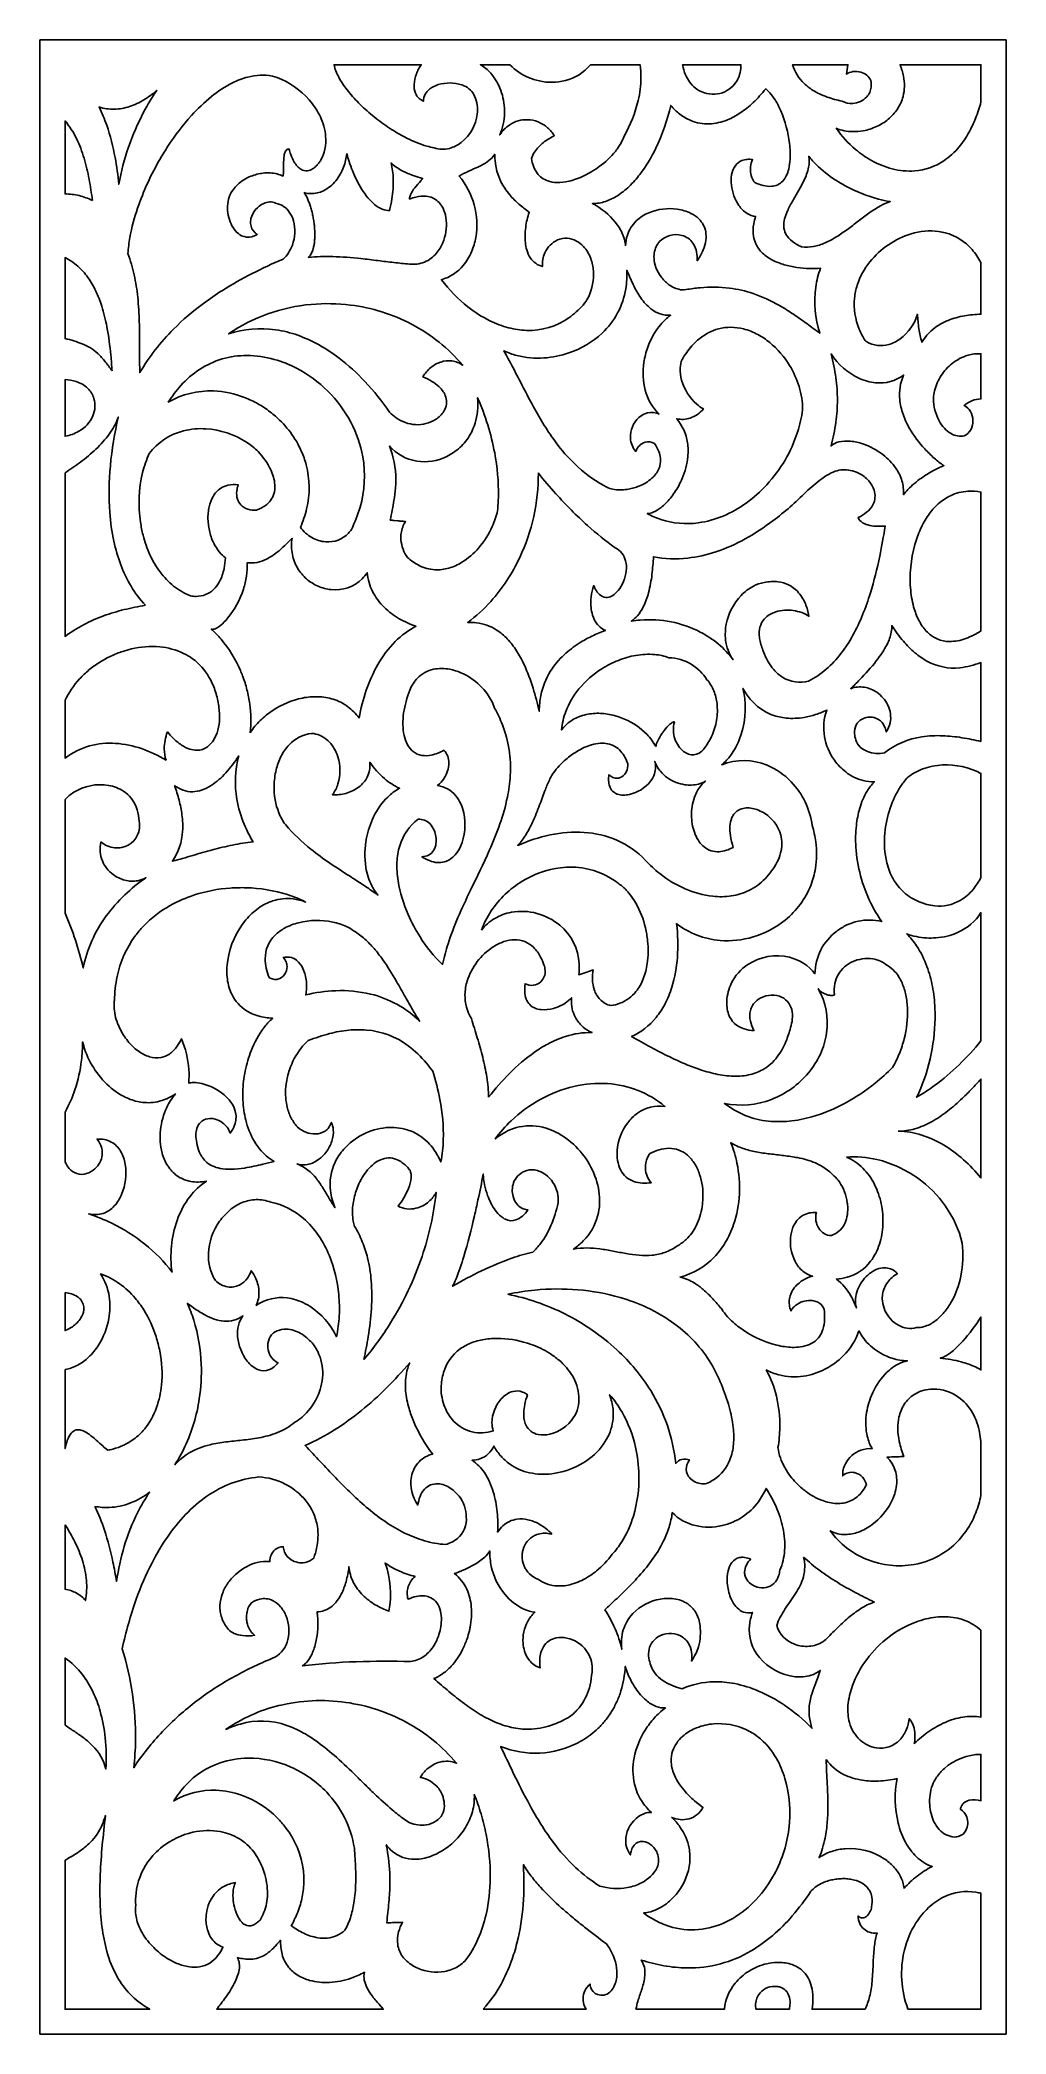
# Model space of a CAD drawing. Header units: centimetres. Extents: x -2.06 to 2.06, y -4.26 to 4.26.
import ezdxf

# ---------------------------------------------------------------- set-up
doc = ezdxf.new("R2010")
doc.units = ezdxf.units.CM
doc.header["$MEASUREMENT"] = 0
doc.layers.add('Layer 1', color=7, linetype='Continuous')

msp = doc.modelspace()

# ---------------------------------------------------------------- linework, layer by layer
at = {"layer": 'Layer 1', "color": 242}
for points, knots in [([(2.06363, 4.26053), (2.06363, 4.26053), (-2.06364, 4.26053), (-2.06364, 4.26053), (-2.06364, 4.26053), (-2.06364, 4.26053), (-2.06364, -4.26053), (-2.06364, -4.26053), (-2.06364, -4.26053), (-2.06364, -4.26053), (2.06363, -4.26053), (2.06363, -4.26053), (2.06363, -4.26053), (2.06363, -4.26053), (2.06363, 4.26053), (2.06363, 4.26053)], [0, 0, 0, 0, 0.2, 0.2, 0.2, 0.2, 0.4, 0.4, 0.4, 0.4, 0.6, 0.6, 0.6, 0.6, 1, 1, 1, 1]), ([(-1.02499, 3.32374), (-1.06973, 3.3046), (-1.11382, 3.28399), (-1.15719, 3.26196), (-1.15719, 3.26196), (-1.20057, 3.23993), (-1.2429, 3.21592), (-1.28405, 3.19001), (-1.28405, 3.19001), (-1.31187, 3.1725), (-1.339, 3.15394), (-1.3654, 3.13438), (-1.3654, 3.13438), (-1.41051, 3.10095), (-1.45308, 3.06429), (-1.49276, 3.02468), (-1.49276, 3.02468), (-1.5486, 2.96894), (-1.5971, 2.90645), (-1.63711, 2.83866), (-1.63711, 2.83866), (-1.63749, 2.86016), (-1.63767, 2.88167), (-1.63767, 2.90318), (-1.63767, 2.90318), (-1.63766, 2.92476), (-1.63769, 2.94633), (-1.63777, 2.96791), (-1.63777, 2.96791), (-1.63787, 2.99683), (-1.6383, 3.02574), (-1.63904, 3.05465), (-1.63904, 3.05465), (-1.63995, 3.09022), (-1.64222, 3.12574), (-1.64586, 3.16114), (-1.64586, 3.16114), (-1.64914, 3.19302), (-1.65411, 3.2247), (-1.66076, 3.25605), (-1.66076, 3.25605), (-1.66742, 3.28743), (-1.67639, 3.31828), (-1.68761, 3.34835), (-1.68761, 3.34835), (-1.6861, 3.37125), (-1.68326, 3.39404), (-1.6791, 3.4166), (-1.6791, 3.4166), (-1.67128, 3.45897), (-1.66035, 3.50072), (-1.64638, 3.5415), (-1.64638, 3.5415), (-1.62112, 3.61526), (-1.58851, 3.68635), (-1.54905, 3.75371), (-1.54905, 3.75371), (-1.53863, 3.7715), (-1.5278, 3.78906), (-1.51659, 3.80636), (-1.51659, 3.80636), (-1.48658, 3.85269), (-1.4529, 3.89657), (-1.41586, 3.9376), (-1.41586, 3.9376), (-1.38974, 3.96653), (-1.36141, 3.99344), (-1.33113, 4.01806), (-1.33113, 4.01806), (-1.3031, 4.04087), (-1.27268, 4.06063), (-1.2404, 4.07701), (-1.2404, 4.07701), (-1.21961, 4.08756), (-1.19769, 4.09579), (-1.17507, 4.10156), (-1.17507, 4.10156), (-1.15804, 4.1059), (-1.14061, 4.10852), (-1.12305, 4.10939), (-1.12305, 4.10939), (-1.10547, 4.11026), (-1.08785, 4.109), (-1.07057, 4.10563), (-1.07057, 4.10563), (-1.05688, 4.10201), (-1.04352, 4.09725), (-1.03063, 4.09139), (-1.03063, 4.09139), (-0.97924, 4.06805), (-0.93439, 4.03256), (-0.90004, 3.98807), (-0.90004, 3.98807), (-0.88472, 3.96822), (-0.87188, 3.9466), (-0.86181, 3.92369), (-0.86181, 3.92369), (-0.8496, 3.89591), (-0.84307, 3.86599), (-0.84258, 3.83569), (-0.84258, 3.83569), (-0.84228, 3.81705), (-0.84446, 3.79844), (-0.84905, 3.78035), (-0.84905, 3.78035), (-0.8523, 3.76995), (-0.85658, 3.75989), (-0.86184, 3.75032), (-0.86184, 3.75032), (-0.86415, 3.7458), (-0.86683, 3.74146), (-0.86985, 3.73737), (-0.86985, 3.73737), (-0.8727, 3.73351), (-0.87566, 3.72974), (-0.87875, 3.72607), (-0.87875, 3.72607), (-0.88164, 3.72262), (-0.88486, 3.71946), (-0.88837, 3.71662), (-0.88837, 3.71662), (-0.89164, 3.71399), (-0.89505, 3.71152), (-0.89858, 3.70925), (-0.89858, 3.70925), (-0.90507, 3.70507), (-0.91245, 3.70242), (-0.92014, 3.70153), (-0.92014, 3.70153), (-0.93015, 3.70036), (-0.94026, 3.70259), (-0.94883, 3.70784), (-0.94883, 3.70784), (-0.95431, 3.7112), (-0.95931, 3.7153), (-0.96367, 3.72001), (-0.96367, 3.72001), (-0.96885, 3.7256), (-0.97338, 3.73175), (-0.97719, 3.73833), (-0.97719, 3.73833), (-0.98304, 3.74847), (-0.98799, 3.75909), (-0.99196, 3.77009), (-0.99196, 3.77009), (-0.99489, 3.77821), (-0.99749, 3.78645), (-0.99976, 3.79479), (-0.99976, 3.79479), (-1.00599, 3.79394), (-1.01142, 3.79016), (-1.01434, 3.78463), (-1.01434, 3.78463), (-1.01749, 3.77866), (-1.01958, 3.7722), (-1.0205, 3.76552), (-1.0205, 3.76552), (-1.02215, 3.75366), (-1.02293, 3.74169), (-1.02285, 3.72972), (-1.02285, 3.72972), (-1.02276, 3.71775), (-1.02291, 3.70579), (-1.02331, 3.69384), (-1.02331, 3.69384), (-1.02348, 3.68878), (-1.02404, 3.68375), (-1.02498, 3.67878), (-1.02498, 3.67878), (-1.03315, 3.6826), (-1.04169, 3.68557), (-1.05048, 3.68764), (-1.05048, 3.68764), (-1.06991, 3.69221), (-1.08998, 3.69336), (-1.1098, 3.69105), (-1.1098, 3.69105), (-1.12784, 3.68895), (-1.14551, 3.68454), (-1.1624, 3.67793), (-1.1624, 3.67793), (-1.18337, 3.66972), (-1.20253, 3.65757), (-1.21883, 3.64214), (-1.21883, 3.64214), (-1.2261, 3.63526), (-1.23263, 3.62765), (-1.23831, 3.61944), (-1.23831, 3.61944), (-1.2459, 3.61036), (-1.25168, 3.59994), (-1.25533, 3.58872), (-1.25533, 3.58872), (-1.25937, 3.57629), (-1.26168, 3.56339), (-1.2622, 3.55035), (-1.2622, 3.55035), (-1.26323, 3.5243), (-1.25808, 3.49839), (-1.24714, 3.47468), (-1.24714, 3.47468), (-1.24208, 3.46371), (-1.23556, 3.45345), (-1.22776, 3.44419), (-1.22776, 3.44419), (-1.22064, 3.43574), (-1.21186, 3.42881), (-1.20195, 3.42383), (-1.20195, 3.42383), (-1.18856, 3.41711), (-1.17315, 3.41554), (-1.15866, 3.41943), (-1.15866, 3.41943), (-1.1505, 3.42162), (-1.14268, 3.42491), (-1.13542, 3.42921), (-1.13542, 3.42921), (-1.13844, 3.43123), (-1.14132, 3.43345), (-1.14405, 3.43585), (-1.14405, 3.43585), (-1.15558, 3.44602), (-1.16266, 3.46024), (-1.16381, 3.47549), (-1.16381, 3.47549), (-1.16434, 3.48261), (-1.16372, 3.48977), (-1.16196, 3.49669), (-1.16196, 3.49669), (-1.15463, 3.52554), (-1.13454, 3.54959), (-1.10732, 3.56213), (-1.10732, 3.56213), (-1.09938, 3.56578), (-1.09078, 3.56781), (-1.08203, 3.56808), (-1.08203, 3.56808), (-1.07324, 3.56835), (-1.0645, 3.56653), (-1.05655, 3.56278), (-1.05655, 3.56278), (-1.04449, 3.56042), (-1.03301, 3.55571), (-1.02279, 3.54892), (-1.02279, 3.54892), (-1.01324, 3.54248), (-1.00492, 3.53439), (-0.99825, 3.52504), (-0.99825, 3.52504), (-0.99009, 3.51362), (-0.98409, 3.50082), (-0.98054, 3.48727), (-0.98054, 3.48727), (-0.97158, 3.45308), (-0.97322, 3.41698), (-0.98524, 3.38372), (-0.98524, 3.38372), (-0.98944, 3.37212), (-0.99491, 3.361), (-1.00155, 3.35057), (-1.00155, 3.35057), (-1.00796, 3.34052), (-1.01586, 3.33147), (-1.02499, 3.32374)], [0, 0, 0, 0, 0.0149254, 0.0149254, 0.0149254, 0.0149254, 0.0298507, 0.0298507, 0.0298507, 0.0298507, 0.0447761, 0.0447761, 0.0447761, 0.0447761, 0.0597015, 0.0597015, 0.0597015, 0.0597015, 0.0746269, 0.0746269, 0.0746269, 0.0746269, 0.0895522, 0.0895522, 0.0895522, 0.0895522, 0.1044776, 0.1044776, 0.1044776, 0.1044776, 0.119403, 0.119403, 0.119403, 0.119403, 0.1343284, 0.1343284, 0.1343284, 0.1343284, 0.1492537, 0.1492537, 0.1492537, 0.1492537, 0.1641791, 0.1641791, 0.1641791, 0.1641791, 0.1791045, 0.1791045, 0.1791045, 0.1791045, 0.1940299, 0.1940299, 0.1940299, 0.1940299, 0.2089552, 0.2089552, 0.2089552, 0.2089552, 0.2238806, 0.2238806, 0.2238806, 0.2238806, 0.238806, 0.238806, 0.238806, 0.238806, 0.2537313, 0.2537313, 0.2537313, 0.2537313, 0.2686567, 0.2686567, 0.2686567, 0.2686567, 0.2835821, 0.2835821, 0.2835821, 0.2835821, 0.2985075, 0.2985075, 0.2985075, 0.2985075, 0.3134328, 0.3134328, 0.3134328, 0.3134328, 0.3283582, 0.3283582, 0.3283582, 0.3283582, 0.3432836, 0.3432836, 0.3432836, 0.3432836, 0.358209, 0.358209, 0.358209, 0.358209, 0.3731343, 0.3731343, 0.3731343, 0.3731343, 0.3880597, 0.3880597, 0.3880597, 0.3880597, 0.4029851, 0.4029851, 0.4029851, 0.4029851, 0.4179104, 0.4179104, 0.4179104, 0.4179104, 0.4328358, 0.4328358, 0.4328358, 0.4328358, 0.4477612, 0.4477612, 0.4477612, 0.4477612, 0.4626866, 0.4626866, 0.4626866, 0.4626866, 0.4776119, 0.4776119, 0.4776119, 0.4776119, 0.4925373, 0.4925373, 0.4925373, 0.4925373, 0.5074627, 0.5074627, 0.5074627, 0.5074627, 0.5223881, 0.5223881, 0.5223881, 0.5223881, 0.5373134, 0.5373134, 0.5373134, 0.5373134, 0.5522388, 0.5522388, 0.5522388, 0.5522388, 0.5671642, 0.5671642, 0.5671642, 0.5671642, 0.5820896, 0.5820896, 0.5820896, 0.5820896, 0.5970149, 0.5970149, 0.5970149, 0.5970149, 0.6119403, 0.6119403, 0.6119403, 0.6119403, 0.6268657, 0.6268657, 0.6268657, 0.6268657, 0.641791, 0.641791, 0.641791, 0.641791, 0.6567164, 0.6567164, 0.6567164, 0.6567164, 0.6716418, 0.6716418, 0.6716418, 0.6716418, 0.6865672, 0.6865672, 0.6865672, 0.6865672, 0.7014925, 0.7014925, 0.7014925, 0.7014925, 0.7164179, 0.7164179, 0.7164179, 0.7164179, 0.7313433, 0.7313433, 0.7313433, 0.7313433, 0.7462687, 0.7462687, 0.7462687, 0.7462687, 0.761194, 0.761194, 0.761194, 0.761194, 0.7761194, 0.7761194, 0.7761194, 0.7761194, 0.7910448, 0.7910448, 0.7910448, 0.7910448, 0.8059701, 0.8059701, 0.8059701, 0.8059701, 0.8208955, 0.8208955, 0.8208955, 0.8208955, 0.8358209, 0.8358209, 0.8358209, 0.8358209, 0.8507463, 0.8507463, 0.8507463, 0.8507463, 0.8656716, 0.8656716, 0.8656716, 0.8656716, 0.880597, 0.880597, 0.880597, 0.880597, 0.8955224, 0.8955224, 0.8955224, 0.8955224, 0.9104478, 0.9104478, 0.9104478, 0.9104478, 0.9253731, 0.9253731, 0.9253731, 0.9253731, 0.9402985, 0.9402985, 0.9402985, 0.9402985, 0.9552239, 0.9552239, 0.9552239, 0.9552239, 0.9701493, 0.9701493, 0.9701493, 0.9701493, 1, 1, 1, 1]), ([(-0.49722, 3.84122), (-0.51319, 3.84954), (-0.52893, 3.85829), (-0.54442, 3.86748), (-0.54442, 3.86748), (-0.55594, 3.87431), (-0.56723, 3.88153), (-0.57825, 3.88912), (-0.57825, 3.88912), (-0.58941, 3.8968), (-0.60044, 3.90465), (-0.61136, 3.91265), (-0.61136, 3.91265), (-0.62229, 3.92066), (-0.63295, 3.92902), (-0.64333, 3.93773), (-0.64333, 3.93773), (-0.6536, 3.94634), (-0.66373, 3.95511), (-0.67373, 3.96402), (-0.67373, 3.96402), (-0.68352, 3.97275), (-0.69299, 3.98181), (-0.70214, 3.99119), (-0.70214, 3.99119), (-0.71099, 4.00027), (-0.71966, 4.00951), (-0.72815, 4.01892), (-0.72815, 4.01892), (-0.73626, 4.0279), (-0.74399, 4.03722), (-0.75132, 4.04685), (-0.75132, 4.04685), (-0.75823, 4.05593), (-0.76487, 4.0652), (-0.77124, 4.07466), (-0.77124, 4.07466), (-0.78255, 4.09146), (-0.79201, 4.10941), (-0.79948, 4.1282), (-0.79948, 4.1282), (-0.80281, 4.13657), (-0.80542, 4.14521), (-0.80729, 4.15402), (-0.80729, 4.15402), (-0.80729, 4.15402), (-0.43496, 4.15402), (-0.43496, 4.15402), (-0.43496, 4.15402), (-0.43912, 4.14831), (-0.44284, 4.14229), (-0.44609, 4.13602), (-0.44609, 4.13602), (-0.44959, 4.12925), (-0.45269, 4.12229), (-0.45537, 4.11516), (-0.45537, 4.11516), (-0.46085, 4.1006), (-0.46411, 4.08531), (-0.46505, 4.0698), (-0.46505, 4.0698), (-0.4658, 4.05732), (-0.46398, 4.04481), (-0.45968, 4.03305), (-0.45968, 4.03305), (-0.45648, 4.0243), (-0.45112, 4.01648), (-0.44409, 4.0103), (-0.44409, 4.0103), (-0.43857, 4.00544), (-0.43229, 4.00152), (-0.42549, 3.99868), (-0.42549, 3.99868), (-0.42443, 4.01934), (-0.41421, 4.03846), (-0.39757, 4.05095), (-0.39757, 4.05095), (-0.3868, 4.05904), (-0.3747, 4.06521), (-0.3618, 4.0692), (-0.3618, 4.0692), (-0.32916, 4.0793), (-0.29414, 4.07888), (-0.26175, 4.06802), (-0.26175, 4.06802), (-0.25863, 4.06697), (-0.25555, 4.0658), (-0.25252, 4.06451), (-0.25252, 4.06451), (-0.24213, 4.06008), (-0.23258, 4.05392), (-0.22428, 4.04629), (-0.22428, 4.04629), (-0.21634, 4.03898), (-0.2103, 4.02988), (-0.20668, 4.01976), (-0.20668, 4.01976), (-0.19616, 3.99569), (-0.19225, 3.9693), (-0.19537, 3.94324), (-0.19537, 3.94324), (-0.20106, 3.8956), (-0.22557, 3.85217), (-0.26354, 3.82241), (-0.26354, 3.82241), (-0.27852, 3.81068), (-0.29573, 3.80208), (-0.31416, 3.79712), (-0.31416, 3.79712), (-0.33554, 3.79136), (-0.35816, 3.79209), (-0.37913, 3.79919), (-0.37913, 3.79919), (-0.38963, 3.80104), (-0.40003, 3.80345), (-0.41027, 3.80641), (-0.41027, 3.80641), (-0.44035, 3.81511), (-0.46948, 3.82677), (-0.49722, 3.84122)], [0, 0, 0, 0, 0.0322581, 0.0322581, 0.0322581, 0.0322581, 0.0645161, 0.0645161, 0.0645161, 0.0645161, 0.0967742, 0.0967742, 0.0967742, 0.0967742, 0.1290323, 0.1290323, 0.1290323, 0.1290323, 0.1612903, 0.1612903, 0.1612903, 0.1612903, 0.1935484, 0.1935484, 0.1935484, 0.1935484, 0.2258065, 0.2258065, 0.2258065, 0.2258065, 0.2580645, 0.2580645, 0.2580645, 0.2580645, 0.2903226, 0.2903226, 0.2903226, 0.2903226, 0.3225806, 0.3225806, 0.3225806, 0.3225806, 0.3548387, 0.3548387, 0.3548387, 0.3548387, 0.3870968, 0.3870968, 0.3870968, 0.3870968, 0.4193548, 0.4193548, 0.4193548, 0.4193548, 0.4516129, 0.4516129, 0.4516129, 0.4516129, 0.483871, 0.483871, 0.483871, 0.483871, 0.516129, 0.516129, 0.516129, 0.516129, 0.5483871, 0.5483871, 0.5483871, 0.5483871, 0.5806452, 0.5806452, 0.5806452, 0.5806452, 0.6129032, 0.6129032, 0.6129032, 0.6129032, 0.6451613, 0.6451613, 0.6451613, 0.6451613, 0.6774194, 0.6774194, 0.6774194, 0.6774194, 0.7096774, 0.7096774, 0.7096774, 0.7096774, 0.7419355, 0.7419355, 0.7419355, 0.7419355, 0.7741935, 0.7741935, 0.7741935, 0.7741935, 0.8064516, 0.8064516, 0.8064516, 0.8064516, 0.8387097, 0.8387097, 0.8387097, 0.8387097, 0.8709677, 0.8709677, 0.8709677, 0.8709677, 0.9032258, 0.9032258, 0.9032258, 0.9032258, 0.9354839, 0.9354839, 0.9354839, 0.9354839, 1, 1, 1, 1]), ([(-0.09143, 4.03463), (-0.09971, 4.06051), (-0.1122, 4.08489), (-0.1284, 4.10678), (-0.1284, 4.10678), (-0.13996, 4.1224), (-0.15407, 4.13598), (-0.17016, 4.14698), (-0.17016, 4.14698), (-0.17389, 4.14953), (-0.17776, 4.15188), (-0.18176, 4.15402), (-0.18176, 4.15402), (-0.18176, 4.15402), (-0.05555, 4.15402), (-0.05555, 4.15402), (-0.05555, 4.15402), (-0.03299, 4.13068), (-0.00584, 4.11215), (0.0242, 4.09958), (0.0242, 4.09958), (0.03902, 4.09337), (0.05438, 4.08849), (0.07008, 4.085), (0.07008, 4.085), (0.10661, 4.07687), (0.14459, 4.07741), (0.18087, 4.08658), (0.18087, 4.08658), (0.22299, 4.09722), (0.26065, 4.12084), (0.28838, 4.15402), (0.28838, 4.15402), (0.28838, 4.15402), (0.49978, 4.15402), (0.49978, 4.15402), (0.49978, 4.15402), (0.5027, 4.13587), (0.50408, 4.11751), (0.50392, 4.09914), (0.50392, 4.09914), (0.50363, 4.06604), (0.49961, 4.03309), (0.49194, 4.00088), (0.49194, 4.00088), (0.47929, 3.94779), (0.45899, 3.89681), (0.43166, 3.84946), (0.43166, 3.84946), (0.42846, 3.8395), (0.4243, 3.82988), (0.41923, 3.82071), (0.41923, 3.82071), (0.41417, 3.81156), (0.40856, 3.80272), (0.40245, 3.79422), (0.40245, 3.79422), (0.39996, 3.79077), (0.39738, 3.78739), (0.3947, 3.78408), (0.3947, 3.78408), (0.37471, 3.75946), (0.35154, 3.73757), (0.32577, 3.71896), (0.32577, 3.71896), (0.31566, 3.71165), (0.30528, 3.70472), (0.29465, 3.69816), (0.29465, 3.69816), (0.27388, 3.68536), (0.25183, 3.67472), (0.22885, 3.66641), (0.22885, 3.66641), (0.21803, 3.6625), (0.20699, 3.65922), (0.19578, 3.65659), (0.19578, 3.65659), (0.17895, 3.65264), (0.1617, 3.6508), (0.14441, 3.6511), (0.14441, 3.6511), (0.13113, 3.65133), (0.11798, 3.65371), (0.10547, 3.65815), (0.10547, 3.65815), (0.08767, 3.66446), (0.07211, 3.67577), (0.06069, 3.6907), (0.06069, 3.6907), (0.05371, 3.69982), (0.04818, 3.70994), (0.04429, 3.72071), (0.04429, 3.72071), (0.04041, 3.73145), (0.03753, 3.74251), (0.03571, 3.75377), (0.03571, 3.75377), (0.03912, 3.76342), (0.04374, 3.77261), (0.04947, 3.78113), (0.04947, 3.78113), (0.05978, 3.79646), (0.07246, 3.81009), (0.08704, 3.82152), (0.08704, 3.82152), (0.10157, 3.8329), (0.11723, 3.84279), (0.13378, 3.85104), (0.13378, 3.85104), (0.12578, 3.86379), (0.11599, 3.87535), (0.10471, 3.88536), (0.10471, 3.88536), (0.08079, 3.90658), (0.05005, 3.91872), (0.01796, 3.9196), (0.01796, 3.9196), (-0.00845, 3.92032), (-0.03445, 3.91281), (-0.05633, 3.89812), (-0.05633, 3.89812), (-0.07344, 3.88662), (-0.08802, 3.87179), (-0.09917, 3.85454), (-0.09917, 3.85454), (-0.08667, 3.88394), (-0.07982, 3.9154), (-0.07898, 3.9473), (-0.07898, 3.9473), (-0.0782, 3.97689), (-0.08241, 4.00641), (-0.09143, 4.03463)], [0, 0, 0, 0, 0.0294118, 0.0294118, 0.0294118, 0.0294118, 0.0588235, 0.0588235, 0.0588235, 0.0588235, 0.0882353, 0.0882353, 0.0882353, 0.0882353, 0.1176471, 0.1176471, 0.1176471, 0.1176471, 0.1470588, 0.1470588, 0.1470588, 0.1470588, 0.1764706, 0.1764706, 0.1764706, 0.1764706, 0.2058824, 0.2058824, 0.2058824, 0.2058824, 0.2352941, 0.2352941, 0.2352941, 0.2352941, 0.2647059, 0.2647059, 0.2647059, 0.2647059, 0.2941176, 0.2941176, 0.2941176, 0.2941176, 0.3235294, 0.3235294, 0.3235294, 0.3235294, 0.3529412, 0.3529412, 0.3529412, 0.3529412, 0.3823529, 0.3823529, 0.3823529, 0.3823529, 0.4117647, 0.4117647, 0.4117647, 0.4117647, 0.4411765, 0.4411765, 0.4411765, 0.4411765, 0.4705882, 0.4705882, 0.4705882, 0.4705882, 0.5, 0.5, 0.5, 0.5, 0.5294118, 0.5294118, 0.5294118, 0.5294118, 0.5588235, 0.5588235, 0.5588235, 0.5588235, 0.5882353, 0.5882353, 0.5882353, 0.5882353, 0.6176471, 0.6176471, 0.6176471, 0.6176471, 0.6470588, 0.6470588, 0.6470588, 0.6470588, 0.6764706, 0.6764706, 0.6764706, 0.6764706, 0.7058824, 0.7058824, 0.7058824, 0.7058824, 0.7352941, 0.7352941, 0.7352941, 0.7352941, 0.7647059, 0.7647059, 0.7647059, 0.7647059, 0.7941176, 0.7941176, 0.7941176, 0.7941176, 0.8235294, 0.8235294, 0.8235294, 0.8235294, 0.8529412, 0.8529412, 0.8529412, 0.8529412, 0.8823529, 0.8823529, 0.8823529, 0.8823529, 0.9117647, 0.9117647, 0.9117647, 0.9117647, 0.9411765, 0.9411765, 0.9411765, 0.9411765, 1, 1, 1, 1]), ([(0.81935, 4.02856), (0.78878, 4.02671), (0.75866, 4.03641), (0.73503, 4.05572), (0.73503, 4.05572), (0.71734, 4.07061), (0.7035, 4.08945), (0.69463, 4.1107), (0.69463, 4.1107), (0.6888, 4.12465), (0.68448, 4.13917), (0.68173, 4.15402), (0.68173, 4.15402), (0.68173, 4.15402), (0.93104, 4.15402), (0.93104, 4.15402), (0.93104, 4.15402), (0.9311, 4.14287), (0.92992, 4.13175), (0.92751, 4.12086), (0.92751, 4.12086), (0.9228, 4.09956), (0.91232, 4.07996), (0.89719, 4.06414), (0.89719, 4.06414), (0.87669, 4.04297), (0.8489, 4.03027), (0.81935, 4.02856)], [0, 0, 0, 0, 0.125, 0.125, 0.125, 0.125, 0.25, 0.25, 0.25, 0.25, 0.375, 0.375, 0.375, 0.375, 0.5, 0.5, 0.5, 0.5, 0.625, 0.625, 0.625, 0.625, 0.75, 0.75, 0.75, 0.75, 1, 1, 1, 1]), ([(1.20075, 4.07439), (1.17777, 4.09638), (1.16078, 4.12377), (1.15137, 4.15402), (1.15137, 4.15402), (1.15137, 4.15402), (1.38801, 4.15402), (1.38801, 4.15402), (1.38801, 4.15402), (1.38801, 4.15402), (1.38485, 4.13435), (1.38485, 4.13435), (1.38485, 4.13435), (1.38485, 4.13435), (1.38327, 4.12451), (1.38327, 4.12451), (1.38327, 4.12451), (1.38327, 4.12451), (1.38169, 4.11467), (1.38169, 4.11467), (1.38169, 4.11467), (1.39018, 4.11991), (1.39966, 4.12333), (1.40955, 4.12473), (1.40955, 4.12473), (1.42086, 4.12633), (1.43237, 4.12556), (1.44336, 4.12247), (1.44336, 4.12247), (1.46211, 4.11719), (1.4776, 4.10409), (1.48581, 4.08656), (1.48581, 4.08656), (1.48616, 4.08484), (1.48648, 4.0831), (1.48677, 4.08136), (1.48677, 4.08136), (1.48927, 4.06597), (1.48725, 4.0502), (1.48096, 4.03591), (1.48096, 4.03591), (1.47785, 4.02886), (1.47356, 4.02239), (1.46827, 4.01677), (1.46827, 4.01677), (1.45264, 4.00016), (1.43115, 3.99018), (1.40827, 3.98889), (1.40827, 3.98889), (1.40827, 3.98889), (1.40733, 3.98883), (1.40733, 3.98883), (1.40733, 3.98883), (1.39183, 3.9878), (1.37637, 3.99122), (1.36277, 3.99868), (1.36277, 3.99868), (1.34109, 4.00317), (1.31973, 4.0091), (1.29885, 4.01644), (1.29885, 4.01644), (1.27727, 4.02402), (1.25661, 4.03395), (1.23724, 4.04604), (1.23724, 4.04604), (1.22413, 4.05422), (1.2119, 4.06372), (1.20075, 4.07439)], [0, 0, 0, 0, 0.0555556, 0.0555556, 0.0555556, 0.0555556, 0.1111111, 0.1111111, 0.1111111, 0.1111111, 0.1666667, 0.1666667, 0.1666667, 0.1666667, 0.2222222, 0.2222222, 0.2222222, 0.2222222, 0.2777778, 0.2777778, 0.2777778, 0.2777778, 0.3333333, 0.3333333, 0.3333333, 0.3333333, 0.3888889, 0.3888889, 0.3888889, 0.3888889, 0.4444444, 0.4444444, 0.4444444, 0.4444444, 0.5, 0.5, 0.5, 0.5, 0.5555556, 0.5555556, 0.5555556, 0.5555556, 0.6111111, 0.6111111, 0.6111111, 0.6111111, 0.6666667, 0.6666667, 0.6666667, 0.6666667, 0.7222222, 0.7222222, 0.7222222, 0.7222222, 0.7777778, 0.7777778, 0.7777778, 0.7777778, 0.8333333, 0.8333333, 0.8333333, 0.8333333, 0.8888889, 0.8888889, 0.8888889, 0.8888889, 1, 1, 1, 1]), ([(1.5767, 3.70967), (1.54585, 3.71778), (1.51618, 3.72974), (1.48837, 3.74527), (1.48837, 3.74527), (1.46412, 3.75881), (1.44129, 3.77469), (1.42019, 3.79268), (1.42019, 3.79268), (1.38916, 3.81912), (1.36166, 3.84936), (1.33831, 3.88267), (1.33831, 3.88267), (1.36035, 3.87374), (1.38388, 3.86895), (1.40768, 3.86856), (1.40768, 3.86856), (1.42308, 3.86831), (1.43848, 3.86952), (1.45365, 3.87216), (1.45365, 3.87216), (1.47316, 3.87556), (1.49213, 3.88155), (1.51002, 3.88997), (1.51002, 3.88997), (1.51896, 3.89417), (1.52765, 3.89887), (1.53605, 3.90404), (1.53605, 3.90404), (1.55284, 3.91436), (1.56805, 3.92704), (1.5812, 3.94167), (1.5812, 3.94167), (1.59434, 3.9563), (1.60522, 3.9728), (1.61345, 3.99061), (1.61345, 3.99061), (1.61767, 3.99974), (1.62104, 4.00923), (1.6235, 4.01897), (1.6235, 4.01897), (1.63065, 4.04719), (1.63137, 4.07665), (1.62561, 4.10518), (1.62561, 4.10518), (1.62224, 4.12189), (1.61725, 4.13825), (1.61071, 4.15402), (1.61071, 4.15402), (1.61071, 4.15402), (1.95615, 4.15402), (1.95615, 4.15402), (1.95615, 4.15402), (1.95615, 4.15402), (1.95615, 3.99517), (1.95615, 3.99517), (1.95615, 3.99517), (1.94967, 3.97139), (1.94191, 3.94798), (1.93292, 3.92502), (1.93292, 3.92502), (1.92489, 3.9045), (1.91549, 3.88453), (1.9048, 3.86523), (1.9048, 3.86523), (1.89275, 3.84348), (1.87877, 3.82284), (1.86301, 3.80355), (1.86301, 3.80355), (1.84417, 3.7805), (1.82198, 3.76036), (1.79716, 3.74378), (1.79716, 3.74378), (1.76028, 3.71915), (1.71763, 3.70441), (1.6733, 3.70097), (1.6733, 3.70097), (1.64083, 3.69845), (1.60818, 3.70139), (1.5767, 3.70967)], [0, 0, 0, 0, 0.047619, 0.047619, 0.047619, 0.047619, 0.0952381, 0.0952381, 0.0952381, 0.0952381, 0.1428571, 0.1428571, 0.1428571, 0.1428571, 0.1904762, 0.1904762, 0.1904762, 0.1904762, 0.2380952, 0.2380952, 0.2380952, 0.2380952, 0.2857143, 0.2857143, 0.2857143, 0.2857143, 0.3333333, 0.3333333, 0.3333333, 0.3333333, 0.3809524, 0.3809524, 0.3809524, 0.3809524, 0.4285714, 0.4285714, 0.4285714, 0.4285714, 0.4761905, 0.4761905, 0.4761905, 0.4761905, 0.5238095, 0.5238095, 0.5238095, 0.5238095, 0.5714286, 0.5714286, 0.5714286, 0.5714286, 0.6190476, 0.6190476, 0.6190476, 0.6190476, 0.6666667, 0.6666667, 0.6666667, 0.6666667, 0.7142857, 0.7142857, 0.7142857, 0.7142857, 0.7619048, 0.7619048, 0.7619048, 0.7619048, 0.8095238, 0.8095238, 0.8095238, 0.8095238, 0.8571429, 0.8571429, 0.8571429, 0.8571429, 0.9047619, 0.9047619, 0.9047619, 0.9047619, 1, 1, 1, 1]), ([(-1.62041, 3.95194), (-1.67138, 3.8551), (-1.70715, 3.75116), (-1.72652, 3.64363), (-1.72652, 3.64363), (-1.73028, 3.68178), (-1.73556, 3.71977), (-1.74236, 3.75751), (-1.74236, 3.75751), (-1.75079, 3.80433), (-1.76283, 3.85045), (-1.77838, 3.89545), (-1.77838, 3.89545), (-1.78763, 3.92224), (-1.79841, 3.94849), (-1.81066, 3.97407), (-1.81066, 3.97407), (-1.78971, 3.96695), (-1.76764, 3.96365), (-1.7455, 3.96432), (-1.7455, 3.96432), (-1.72342, 3.96499), (-1.70157, 3.96888), (-1.68063, 3.97585), (-1.68063, 3.97585), (-1.65924, 3.98297), (-1.63873, 3.99244), (-1.61948, 4.0041), (-1.61948, 4.0041), (-1.6, 4.0159), (-1.58162, 4.02937), (-1.56454, 4.04437), (-1.56454, 4.04437), (-1.58498, 4.01468), (-1.60364, 3.98381), (-1.62041, 3.95194)], [0, 0, 0, 0, 0.1, 0.1, 0.1, 0.1, 0.2, 0.2, 0.2, 0.2, 0.3, 0.3, 0.3, 0.3, 0.4, 0.4, 0.4, 0.4, 0.5, 0.5, 0.5, 0.5, 0.6, 0.6, 0.6, 0.6, 0.7, 0.7, 0.7, 0.7, 0.8, 0.8, 0.8, 0.8, 1, 1, 1, 1]), ([(0.43816, 3.38045), (0.43735, 3.39285), (0.43487, 3.40508), (0.43077, 3.41682), (0.43077, 3.41682), (0.42423, 3.43556), (0.41495, 3.45326), (0.40323, 3.46934), (0.40323, 3.46934), (0.37899, 3.50262), (0.34833, 3.53082), (0.31305, 3.5523), (0.31305, 3.5523), (0.30778, 3.5555), (0.30235, 3.55842), (0.29676, 3.56104), (0.29676, 3.56104), (0.31573, 3.56101), (0.33458, 3.56408), (0.35253, 3.57015), (0.35253, 3.57015), (0.37043, 3.5762), (0.3875, 3.58445), (0.40332, 3.59471), (0.40332, 3.59471), (0.42112, 3.60624), (0.43778, 3.61943), (0.45306, 3.63409), (0.45306, 3.63409), (0.46981, 3.65016), (0.48526, 3.66751), (0.49927, 3.68598), (0.49927, 3.68598), (0.52563, 3.72075), (0.54839, 3.75807), (0.56719, 3.79736), (0.56719, 3.79736), (0.59521, 3.85591), (0.61669, 3.91734), (0.63124, 3.98051), (0.63124, 3.98051), (0.64279, 3.96658), (0.65584, 3.95394), (0.67016, 3.94281), (0.67016, 3.94281), (0.6845, 3.93166), (0.70029, 3.92248), (0.71711, 3.91552), (0.71711, 3.91552), (0.74185, 3.90528), (0.76858, 3.90056), (0.79537, 3.90171), (0.79537, 3.90171), (0.82204, 3.90285), (0.84832, 3.90865), (0.87296, 3.91883), (0.87296, 3.91883), (0.89224, 3.9268), (0.91069, 3.93664), (0.92803, 3.9482), (0.92803, 3.9482), (0.94761, 3.96126), (0.96599, 3.97601), (0.98295, 3.99228), (0.98295, 3.99228), (1.00221, 4.01075), (1.02017, 4.0305), (1.03671, 4.0514), (1.03671, 4.0514), (1.04325, 4.04623), (1.04927, 4.04045), (1.05471, 4.03416), (1.05471, 4.03416), (1.06288, 4.02469), (1.07029, 4.01461), (1.07687, 4.004), (1.07687, 4.004), (1.08619, 3.98896), (1.09434, 3.97324), (1.10126, 3.95699), (1.10126, 3.95699), (1.12019, 3.91253), (1.13277, 3.8657), (1.13867, 3.81781), (1.13867, 3.81781), (1.14142, 3.79547), (1.14222, 3.77294), (1.14107, 3.75046), (1.14107, 3.75046), (1.14035, 3.73638), (1.1383, 3.72239), (1.13493, 3.70869), (1.13493, 3.70869), (1.13252, 3.69884), (1.1291, 3.68926), (1.12474, 3.6801), (1.12474, 3.6801), (1.1208, 3.67184), (1.11565, 3.66421), (1.10946, 3.65744), (1.10946, 3.65744), (1.09727, 3.64413), (1.08036, 3.63603), (1.06225, 3.63483), (1.06225, 3.63483), (1.04984, 3.63401), (1.03739, 3.6352), (1.02536, 3.63834), (1.02536, 3.63834), (1.01339, 3.64147), (1.00171, 3.64559), (0.99044, 3.65066), (0.99044, 3.65066), (0.98496, 3.6574), (0.98061, 3.66496), (0.97754, 3.67307), (0.97754, 3.67307), (0.97016, 3.6926), (0.96926, 3.71395), (0.97498, 3.73403), (0.97498, 3.73403), (0.97646, 3.73924), (0.97847, 3.74429), (0.98097, 3.7491), (0.98097, 3.7491), (0.9733, 3.75022), (0.96552, 3.75055), (0.95777, 3.75008), (0.95777, 3.75008), (0.95, 3.74962), (0.94234, 3.74796), (0.93509, 3.74516), (0.93509, 3.74516), (0.92302, 3.7405), (0.91271, 3.73222), (0.90562, 3.72148), (0.90562, 3.72148), (0.89818, 3.71021), (0.89325, 3.69749), (0.89116, 3.68418), (0.89116, 3.68418), (0.88883, 3.66934), (0.88852, 3.65425), (0.89025, 3.63934), (0.89025, 3.63934), (0.89382, 3.60851), (0.90476, 3.57895), (0.92216, 3.55315), (0.92216, 3.55315), (0.93135, 3.53953), (0.94324, 3.52789), (0.9571, 3.51895), (0.9571, 3.51895), (0.96804, 3.5119), (0.98059, 3.50763), (0.9936, 3.50654), (0.9936, 3.50654), (0.9902, 3.49604), (0.9875, 3.48532), (0.98552, 3.47447), (0.98552, 3.47447), (0.98229, 3.45679), (0.98205, 3.43869), (0.98482, 3.42094), (0.98482, 3.42094), (0.98651, 3.41006), (0.98973, 3.39948), (0.99439, 3.38949), (0.99439, 3.38949), (1.00143, 3.37441), (1.01128, 3.36078), (1.02343, 3.34933), (1.02343, 3.34933), (1.03592, 3.33755), (1.05007, 3.32761), (1.06543, 3.31984), (1.06543, 3.31984), (1.08157, 3.31167), (1.09844, 3.30498), (1.11581, 3.29985), (1.11581, 3.29985), (1.13354, 3.29462), (1.15164, 3.29071), (1.16997, 3.28818), (1.16997, 3.28818), (1.18766, 3.28573), (1.20547, 3.28422), (1.22332, 3.28365), (1.22332, 3.28365), (1.23931, 3.28314), (1.25533, 3.28362), (1.27127, 3.28509), (1.27127, 3.28509), (1.26128, 3.259), (1.25425, 3.23189), (1.25031, 3.20426), (1.25031, 3.20426), (1.2409, 3.13817), (1.24698, 3.07078), (1.26811, 3.00739), (1.26811, 3.00739), (1.24937, 3.02081), (1.23071, 3.03434), (1.21214, 3.04799), (1.21214, 3.04799), (1.19336, 3.06179), (1.1743, 3.0752), (1.15496, 3.08821), (1.15496, 3.08821), (1.13539, 3.10138), (1.11538, 3.1139), (1.09497, 3.12576), (1.09497, 3.12576), (1.05955, 3.14635), (1.02213, 3.16338), (0.98328, 3.17658), (0.98328, 3.17658), (0.95049, 3.18773), (0.9166, 3.19545), (0.88219, 3.19962), (0.88219, 3.19962), (0.84037, 3.20468), (0.79812, 3.20529), (0.75618, 3.20145), (0.75618, 3.20145), (0.73636, 3.19964), (0.71661, 3.19705), (0.697, 3.19369), (0.697, 3.19369), (0.68648, 3.19172), (0.67565, 3.19206), (0.66528, 3.19469), (0.66528, 3.19469), (0.64936, 3.19874), (0.63447, 3.20599), (0.62151, 3.21602), (0.62151, 3.21602), (0.60953, 3.22529), (0.59884, 3.23608), (0.58971, 3.24812), (0.58971, 3.24812), (0.58036, 3.26045), (0.57292, 3.27409), (0.56763, 3.2886), (0.56763, 3.2886), (0.56335, 3.30106), (0.56067, 3.31401), (0.55964, 3.32713), (0.55964, 3.32713), (0.55806, 3.34725), (0.56276, 3.36734), (0.57309, 3.38473), (0.57309, 3.38473), (0.5761, 3.38978), (0.57968, 3.39448), (0.58376, 3.39873), (0.58376, 3.39873), (0.60809, 3.42406), (0.64437, 3.43423), (0.67849, 3.42533), (0.67849, 3.42533), (0.69791, 3.42025), (0.7148, 3.40834), (0.72601, 3.39182), (0.72601, 3.39182), (0.73383, 3.38029), (0.73917, 3.3673), (0.74171, 3.35363), (0.74171, 3.35363), (0.74397, 3.34147), (0.74484, 3.32909), (0.74432, 3.31673), (0.74432, 3.31673), (0.75402, 3.33138), (0.76239, 3.34685), (0.76933, 3.36296), (0.76933, 3.36296), (0.775, 3.3761), (0.77888, 3.38993), (0.78089, 3.40408), (0.78089, 3.40408), (0.78258, 3.41599), (0.78249, 3.42809), (0.78062, 3.43998), (0.78062, 3.43998), (0.77893, 3.45068), (0.77538, 3.46103), (0.77013, 3.47053), (0.77013, 3.47053), (0.76503, 3.47977), (0.75861, 3.48823), (0.75106, 3.49564), (0.75106, 3.49564), (0.74127, 3.50525), (0.72996, 3.51321), (0.71757, 3.5192), (0.71757, 3.5192), (0.69895, 3.5282), (0.67903, 3.53426), (0.65852, 3.53717), (0.65852, 3.53717), (0.61779, 3.54295), (0.57621, 3.53778), (0.53818, 3.52219), (0.53818, 3.52219), (0.51803, 3.51393), (0.4996, 3.50201), (0.48386, 3.48704), (0.48386, 3.48704), (0.46614, 3.47019), (0.45303, 3.44914), (0.44578, 3.42589), (0.44578, 3.42589), (0.44118, 3.41115), (0.43862, 3.39587), (0.43816, 3.38045)], [0, 0, 0, 0, 0.0125, 0.0125, 0.0125, 0.0125, 0.025, 0.025, 0.025, 0.025, 0.0375, 0.0375, 0.0375, 0.0375, 0.05, 0.05, 0.05, 0.05, 0.0625, 0.0625, 0.0625, 0.0625, 0.075, 0.075, 0.075, 0.075, 0.0875, 0.0875, 0.0875, 0.0875, 0.1, 0.1, 0.1, 0.1, 0.1125, 0.1125, 0.1125, 0.1125, 0.125, 0.125, 0.125, 0.125, 0.1375, 0.1375, 0.1375, 0.1375, 0.15, 0.15, 0.15, 0.15, 0.1625, 0.1625, 0.1625, 0.1625, 0.175, 0.175, 0.175, 0.175, 0.1875, 0.1875, 0.1875, 0.1875, 0.2, 0.2, 0.2, 0.2, 0.2125, 0.2125, 0.2125, 0.2125, 0.225, 0.225, 0.225, 0.225, 0.2375, 0.2375, 0.2375, 0.2375, 0.25, 0.25, 0.25, 0.25, 0.2625, 0.2625, 0.2625, 0.2625, 0.275, 0.275, 0.275, 0.275, 0.2875, 0.2875, 0.2875, 0.2875, 0.3, 0.3, 0.3, 0.3, 0.3125, 0.3125, 0.3125, 0.3125, 0.325, 0.325, 0.325, 0.325, 0.3375, 0.3375, 0.3375, 0.3375, 0.35, 0.35, 0.35, 0.35, 0.3625, 0.3625, 0.3625, 0.3625, 0.375, 0.375, 0.375, 0.375, 0.3875, 0.3875, 0.3875, 0.3875, 0.4, 0.4, 0.4, 0.4, 0.4125, 0.4125, 0.4125, 0.4125, 0.425, 0.425, 0.425, 0.425, 0.4375, 0.4375, 0.4375, 0.4375, 0.45, 0.45, 0.45, 0.45, 0.4625, 0.4625, 0.4625, 0.4625, 0.475, 0.475, 0.475, 0.475, 0.4875, 0.4875, 0.4875, 0.4875, 0.5, 0.5, 0.5, 0.5, 0.5125, 0.5125, 0.5125, 0.5125, 0.525, 0.525, 0.525, 0.525, 0.5375, 0.5375, 0.5375, 0.5375, 0.55, 0.55, 0.55, 0.55, 0.5625, 0.5625, 0.5625, 0.5625, 0.575, 0.575, 0.575, 0.575, 0.5875, 0.5875, 0.5875, 0.5875, 0.6, 0.6, 0.6, 0.6, 0.6125, 0.6125, 0.6125, 0.6125, 0.625, 0.625, 0.625, 0.625, 0.6375, 0.6375, 0.6375, 0.6375, 0.65, 0.65, 0.65, 0.65, 0.6625, 0.6625, 0.6625, 0.6625, 0.675, 0.675, 0.675, 0.675, 0.6875, 0.6875, 0.6875, 0.6875, 0.7, 0.7, 0.7, 0.7, 0.7125, 0.7125, 0.7125, 0.7125, 0.725, 0.725, 0.725, 0.725, 0.7375, 0.7375, 0.7375, 0.7375, 0.75, 0.75, 0.75, 0.75, 0.7625, 0.7625, 0.7625, 0.7625, 0.775, 0.775, 0.775, 0.775, 0.7875, 0.7875, 0.7875, 0.7875, 0.8, 0.8, 0.8, 0.8, 0.8125, 0.8125, 0.8125, 0.8125, 0.825, 0.825, 0.825, 0.825, 0.8375, 0.8375, 0.8375, 0.8375, 0.85, 0.85, 0.85, 0.85, 0.8625, 0.8625, 0.8625, 0.8625, 0.875, 0.875, 0.875, 0.875, 0.8875, 0.8875, 0.8875, 0.8875, 0.9, 0.9, 0.9, 0.9, 0.9125, 0.9125, 0.9125, 0.9125, 0.925, 0.925, 0.925, 0.925, 0.9375, 0.9375, 0.9375, 0.9375, 0.95, 0.95, 0.95, 0.95, 0.9625, 0.9625, 0.9625, 0.9625, 0.975, 0.975, 0.975, 0.975, 1, 1, 1, 1]), ([(-1.83917, 3.5742), (-1.85722, 3.58335), (-1.87631, 3.59033), (-1.89603, 3.59501), (-1.89603, 3.59501), (-1.91573, 3.59969), (-1.9359, 3.60222), (-1.95616, 3.60256), (-1.95616, 3.60256), (-1.95616, 3.60256), (-1.95616, 3.91437), (-1.95616, 3.91437), (-1.95616, 3.91437), (-1.93682, 3.89122), (-1.92044, 3.8658), (-1.90739, 3.83868), (-1.90739, 3.83868), (-1.89436, 3.81162), (-1.88348, 3.7836), (-1.87483, 3.75487), (-1.87483, 3.75487), (-1.86594, 3.72534), (-1.85874, 3.69533), (-1.85325, 3.66499), (-1.85325, 3.66499), (-1.84781, 3.63485), (-1.84311, 3.60457), (-1.83917, 3.5742)], [0, 0, 0, 0, 0.125, 0.125, 0.125, 0.125, 0.25, 0.25, 0.25, 0.25, 0.375, 0.375, 0.375, 0.375, 0.5, 0.5, 0.5, 0.5, 0.625, 0.625, 0.625, 0.625, 0.75, 0.75, 0.75, 0.75, 1, 1, 1, 1]), ([(-0.61921, 3.3174), (-0.64364, 3.32045), (-0.66808, 3.32335), (-0.69255, 3.32611), (-0.69255, 3.32611), (-0.73253, 3.33061), (-0.77269, 3.3335), (-0.81291, 3.33476), (-0.81291, 3.33476), (-0.84764, 3.33585), (-0.8824, 3.33452), (-0.91693, 3.33077), (-0.91693, 3.33077), (-0.91358, 3.33376), (-0.91064, 3.33719), (-0.90821, 3.34095), (-0.90821, 3.34095), (-0.90262, 3.34958), (-0.89849, 3.35906), (-0.89598, 3.369), (-0.89598, 3.369), (-0.89476, 3.37382), (-0.89368, 3.37866), (-0.89273, 3.38353), (-0.89273, 3.38353), (-0.89157, 3.38947), (-0.89077, 3.39547), (-0.89036, 3.4015), (-0.89036, 3.4015), (-0.88992, 3.4079), (-0.88957, 3.41431), (-0.88931, 3.42072), (-0.88931, 3.42072), (-0.88904, 3.42743), (-0.8891, 3.43415), (-0.8895, 3.44085), (-0.8895, 3.44085), (-0.88991, 3.44775), (-0.89036, 3.45466), (-0.89085, 3.46156), (-0.89085, 3.46156), (-0.89136, 3.46857), (-0.89217, 3.47556), (-0.8933, 3.48251), (-0.8933, 3.48251), (-0.89442, 3.48946), (-0.89557, 3.49642), (-0.89675, 3.50336), (-0.89675, 3.50336), (-0.89791, 3.51024), (-0.89937, 3.51705), (-0.90113, 3.5238), (-0.90113, 3.5238), (-0.90284, 3.53037), (-0.90459, 3.53693), (-0.90637, 3.54348), (-0.90637, 3.54348), (-0.90807, 3.54976), (-0.91008, 3.55596), (-0.91238, 3.56206), (-0.91238, 3.56206), (-0.91455, 3.56781), (-0.91679, 3.57353), (-0.91909, 3.57922), (-0.91909, 3.57922), (-0.92317, 3.58927), (-0.92827, 3.59889), (-0.93431, 3.60792), (-0.93431, 3.60792), (-0.9254, 3.60515), (-0.91612, 3.60366), (-0.90678, 3.60352), (-0.90678, 3.60352), (-0.88803, 3.60324), (-0.86948, 3.60746), (-0.85273, 3.61582), (-0.85273, 3.61582), (-0.832, 3.62617), (-0.81375, 3.64082), (-0.79925, 3.65878), (-0.79925, 3.65878), (-0.78505, 3.67635), (-0.77389, 3.69615), (-0.76624, 3.71735), (-0.76624, 3.71735), (-0.75959, 3.73579), (-0.75493, 3.75488), (-0.75235, 3.7743), (-0.75235, 3.7743), (-0.74969, 3.76286), (-0.74651, 3.75154), (-0.74281, 3.74039), (-0.74281, 3.74039), (-0.73849, 3.72737), (-0.73378, 3.71448), (-0.72868, 3.70174), (-0.72868, 3.70174), (-0.71755, 3.67396), (-0.70402, 3.64717), (-0.68824, 3.62169), (-0.68824, 3.62169), (-0.68054, 3.60927), (-0.67202, 3.59736), (-0.66273, 3.58605), (-0.66273, 3.58605), (-0.65414, 3.57559), (-0.6446, 3.56592), (-0.63423, 3.55716), (-0.63423, 3.55716), (-0.62428, 3.54875), (-0.61303, 3.54195), (-0.60093, 3.53702), (-0.60093, 3.53702), (-0.59108, 3.53301), (-0.5805, 3.53101), (-0.56985, 3.53115), (-0.56985, 3.53115), (-0.56583, 3.54778), (-0.56247, 3.56457), (-0.55977, 3.58146), (-0.55977, 3.58146), (-0.55527, 3.60956), (-0.55338, 3.63801), (-0.55412, 3.66645), (-0.55412, 3.66645), (-0.55472, 3.68958), (-0.55788, 3.71258), (-0.56354, 3.73503), (-0.56354, 3.73503), (-0.55698, 3.7281), (-0.54962, 3.72194), (-0.54162, 3.71668), (-0.54162, 3.71668), (-0.5284, 3.708), (-0.51454, 3.7003), (-0.50016, 3.69367), (-0.50016, 3.69367), (-0.47722, 3.68309), (-0.45337, 3.67458), (-0.42889, 3.66825), (-0.42889, 3.66825), (-0.4312, 3.66491), (-0.43366, 3.66169), (-0.43627, 3.65858), (-0.43627, 3.65858), (-0.44462, 3.64865), (-0.45305, 3.63878), (-0.46156, 3.62899), (-0.46156, 3.62899), (-0.46943, 3.61994), (-0.47589, 3.60978), (-0.48074, 3.59885), (-0.48074, 3.59885), (-0.48332, 3.59302), (-0.48465, 3.58672), (-0.48465, 3.58036), (-0.48465, 3.58036), (-0.47569, 3.58386), (-0.4665, 3.58675), (-0.45714, 3.58903), (-0.45714, 3.58903), (-0.44274, 3.59253), (-0.42785, 3.59362), (-0.41309, 3.59225), (-0.41309, 3.59225), (-0.39456, 3.59053), (-0.37712, 3.58281), (-0.36346, 3.57029), (-0.36346, 3.57029), (-0.3569, 3.56428), (-0.35124, 3.55739), (-0.34663, 3.54982), (-0.34663, 3.54982), (-0.33957, 3.53822), (-0.33445, 3.52557), (-0.33146, 3.51235), (-0.33146, 3.51235), (-0.32801, 3.4971), (-0.32652, 3.48149), (-0.32701, 3.46587), (-0.32701, 3.46587), (-0.32808, 3.43232), (-0.33747, 3.39956), (-0.35434, 3.37046), (-0.35434, 3.37046), (-0.36388, 3.35401), (-0.37653, 3.33954), (-0.39161, 3.32785), (-0.39161, 3.32785), (-0.40948, 3.31398), (-0.43088, 3.3053), (-0.45343, 3.30277), (-0.45343, 3.30277), (-0.46381, 3.30161), (-0.47427, 3.30157), (-0.48465, 3.30267), (-0.48465, 3.30267), (-0.50715, 3.30445), (-0.52961, 3.30665), (-0.55201, 3.30927), (-0.55201, 3.30927), (-0.57442, 3.3119), (-0.59682, 3.31461), (-0.61921, 3.3174)], [0, 0, 0, 0, 0.0192308, 0.0192308, 0.0192308, 0.0192308, 0.0384615, 0.0384615, 0.0384615, 0.0384615, 0.0576923, 0.0576923, 0.0576923, 0.0576923, 0.0769231, 0.0769231, 0.0769231, 0.0769231, 0.0961538, 0.0961538, 0.0961538, 0.0961538, 0.1153846, 0.1153846, 0.1153846, 0.1153846, 0.1346154, 0.1346154, 0.1346154, 0.1346154, 0.1538462, 0.1538462, 0.1538462, 0.1538462, 0.1730769, 0.1730769, 0.1730769, 0.1730769, 0.1923077, 0.1923077, 0.1923077, 0.1923077, 0.2115385, 0.2115385, 0.2115385, 0.2115385, 0.2307692, 0.2307692, 0.2307692, 0.2307692, 0.25, 0.25, 0.25, 0.25, 0.2692308, 0.2692308, 0.2692308, 0.2692308, 0.2884615, 0.2884615, 0.2884615, 0.2884615, 0.3076923, 0.3076923, 0.3076923, 0.3076923, 0.3269231, 0.3269231, 0.3269231, 0.3269231, 0.3461538, 0.3461538, 0.3461538, 0.3461538, 0.3653846, 0.3653846, 0.3653846, 0.3653846, 0.3846154, 0.3846154, 0.3846154, 0.3846154, 0.4038462, 0.4038462, 0.4038462, 0.4038462, 0.4230769, 0.4230769, 0.4230769, 0.4230769, 0.4423077, 0.4423077, 0.4423077, 0.4423077, 0.4615385, 0.4615385, 0.4615385, 0.4615385, 0.4807692, 0.4807692, 0.4807692, 0.4807692, 0.5, 0.5, 0.5, 0.5, 0.5192308, 0.5192308, 0.5192308, 0.5192308, 0.5384615, 0.5384615, 0.5384615, 0.5384615, 0.5576923, 0.5576923, 0.5576923, 0.5576923, 0.5769231, 0.5769231, 0.5769231, 0.5769231, 0.5961538, 0.5961538, 0.5961538, 0.5961538, 0.6153846, 0.6153846, 0.6153846, 0.6153846, 0.6346154, 0.6346154, 0.6346154, 0.6346154, 0.6538462, 0.6538462, 0.6538462, 0.6538462, 0.6730769, 0.6730769, 0.6730769, 0.6730769, 0.6923077, 0.6923077, 0.6923077, 0.6923077, 0.7115385, 0.7115385, 0.7115385, 0.7115385, 0.7307692, 0.7307692, 0.7307692, 0.7307692, 0.75, 0.75, 0.75, 0.75, 0.7692308, 0.7692308, 0.7692308, 0.7692308, 0.7884615, 0.7884615, 0.7884615, 0.7884615, 0.8076923, 0.8076923, 0.8076923, 0.8076923, 0.8269231, 0.8269231, 0.8269231, 0.8269231, 0.8461538, 0.8461538, 0.8461538, 0.8461538, 0.8653846, 0.8653846, 0.8653846, 0.8653846, 0.8846154, 0.8846154, 0.8846154, 0.8846154, 0.9038462, 0.9038462, 0.9038462, 0.9038462, 0.9230769, 0.9230769, 0.9230769, 0.9230769, 0.9423077, 0.9423077, 0.9423077, 0.9423077, 0.9615385, 0.9615385, 0.9615385, 0.9615385, 1, 1, 1, 1]), ([(-0.20179, 3.41624), (-0.1861, 3.50978), (-0.21196, 3.60556), (-0.27275, 3.67879), (-0.27275, 3.67879), (-0.26675, 3.68272), (-0.26051, 3.68627), (-0.25406, 3.68943), (-0.25406, 3.68943), (-0.24, 3.69633), (-0.22574, 3.7028), (-0.21129, 3.70886), (-0.21129, 3.70886), (-0.19683, 3.71491), (-0.1827, 3.72172), (-0.16897, 3.72926), (-0.16897, 3.72926), (-0.158, 3.73528), (-0.14768, 3.74242), (-0.1382, 3.75055), (-0.1382, 3.75055), (-0.13114, 3.75659), (-0.12523, 3.76383), (-0.12073, 3.77193), (-0.12073, 3.77193), (-0.12069, 3.76348), (-0.12031, 3.75504), (-0.11961, 3.74662), (-0.11961, 3.74662), (-0.11602, 3.70384), (-0.10173, 3.66261), (-0.07803, 3.62668), (-0.07803, 3.62668), (-0.07144, 3.61669), (-0.06423, 3.60711), (-0.05643, 3.59801), (-0.05643, 3.59801), (-0.04436, 3.58393), (-0.03124, 3.57075), (-0.01719, 3.5586), (-0.01719, 3.5586), (-0.00316, 3.54647), (0.01143, 3.53496), (0.02651, 3.52412), (0.02651, 3.52412), (0.01929, 3.50312), (0.01425, 3.48144), (0.01147, 3.45943), (0.01147, 3.45943), (0.00998, 3.4477), (0.0091, 3.43591), (0.00882, 3.42409), (0.00882, 3.42409), (0.00833, 3.40371), (0.01073, 3.38337), (0.01596, 3.36366), (0.01596, 3.36366), (0.01929, 3.35113), (0.02473, 3.33924), (0.03205, 3.32851), (0.03205, 3.32851), (0.04423, 3.31074), (0.0624, 3.29783), (0.08329, 3.29212), (0.08329, 3.29212), (0.08158, 3.31218), (0.08502, 3.33234), (0.09328, 3.35073), (0.09328, 3.35073), (0.10419, 3.37499), (0.1236, 3.39447), (0.14793, 3.4056), (0.14793, 3.4056), (0.17386, 3.41746), (0.20401, 3.41576), (0.22843, 3.40108), (0.22843, 3.40108), (0.23944, 3.39487), (0.24943, 3.38705), (0.25808, 3.37788), (0.25808, 3.37788), (0.27216, 3.36295), (0.28292, 3.34527), (0.28967, 3.32596), (0.28967, 3.32596), (0.29561, 3.30899), (0.29929, 3.29133), (0.30064, 3.27342), (0.30064, 3.27342), (0.30353, 3.23494), (0.29619, 3.19639), (0.27935, 3.1616), (0.27935, 3.1616), (0.27333, 3.14915), (0.26577, 3.13749), (0.25684, 3.1269), (0.25684, 3.1269), (0.2384, 3.10696), (0.21792, 3.08899), (0.19571, 3.07328), (0.19571, 3.07328), (0.14308, 3.03603), (0.07957, 3.01704), (0.01493, 3.0192), (0.01493, 3.0192), (-0.01089, 3.02006), (-0.03652, 3.02384), (-0.06148, 3.03047), (-0.06148, 3.03047), (-0.08923, 3.03783), (-0.11616, 3.04796), (-0.14185, 3.06071), (-0.14185, 3.06071), (-0.17494, 3.07713), (-0.20618, 3.09695), (-0.23508, 3.11985), (-0.23508, 3.11985), (-0.27768, 3.15362), (-0.31576, 3.1926), (-0.34843, 3.23588), (-0.34843, 3.23588), (-0.31172, 3.24643), (-0.27911, 3.26783), (-0.255, 3.29721), (-0.255, 3.29721), (-0.24055, 3.31482), (-0.22867, 3.33436), (-0.21971, 3.35524), (-0.21971, 3.35524), (-0.21132, 3.3748), (-0.20531, 3.39528), (-0.20179, 3.41624)], [0, 0, 0, 0, 0.0294118, 0.0294118, 0.0294118, 0.0294118, 0.0588235, 0.0588235, 0.0588235, 0.0588235, 0.0882353, 0.0882353, 0.0882353, 0.0882353, 0.1176471, 0.1176471, 0.1176471, 0.1176471, 0.1470588, 0.1470588, 0.1470588, 0.1470588, 0.1764706, 0.1764706, 0.1764706, 0.1764706, 0.2058824, 0.2058824, 0.2058824, 0.2058824, 0.2352941, 0.2352941, 0.2352941, 0.2352941, 0.2647059, 0.2647059, 0.2647059, 0.2647059, 0.2941176, 0.2941176, 0.2941176, 0.2941176, 0.3235294, 0.3235294, 0.3235294, 0.3235294, 0.3529412, 0.3529412, 0.3529412, 0.3529412, 0.3823529, 0.3823529, 0.3823529, 0.3823529, 0.4117647, 0.4117647, 0.4117647, 0.4117647, 0.4411765, 0.4411765, 0.4411765, 0.4411765, 0.4705882, 0.4705882, 0.4705882, 0.4705882, 0.5, 0.5, 0.5, 0.5, 0.5294118, 0.5294118, 0.5294118, 0.5294118, 0.5588235, 0.5588235, 0.5588235, 0.5588235, 0.5882353, 0.5882353, 0.5882353, 0.5882353, 0.6176471, 0.6176471, 0.6176471, 0.6176471, 0.6470588, 0.6470588, 0.6470588, 0.6470588, 0.6764706, 0.6764706, 0.6764706, 0.6764706, 0.7058824, 0.7058824, 0.7058824, 0.7058824, 0.7352941, 0.7352941, 0.7352941, 0.7352941, 0.7647059, 0.7647059, 0.7647059, 0.7647059, 0.7941176, 0.7941176, 0.7941176, 0.7941176, 0.8235294, 0.8235294, 0.8235294, 0.8235294, 0.8529412, 0.8529412, 0.8529412, 0.8529412, 0.8823529, 0.8823529, 0.8823529, 0.8823529, 0.9117647, 0.9117647, 0.9117647, 0.9117647, 0.9411765, 0.9411765, 0.9411765, 0.9411765, 1, 1, 1, 1]), ([(1.52694, 3.55136), (1.5099, 3.54169), (1.49337, 3.53117), (1.47742, 3.51984), (1.47742, 3.51984), (1.46192, 3.50883), (1.44668, 3.49748), (1.4317, 3.48579), (1.4317, 3.48579), (1.41645, 3.47389), (1.40104, 3.46221), (1.38545, 3.45075), (1.38545, 3.45075), (1.37013, 3.43948), (1.35443, 3.42873), (1.33838, 3.41851), (1.33838, 3.41851), (1.32301, 3.40872), (1.3069, 3.40015), (1.29018, 3.39286), (1.29018, 3.39286), (1.27437, 3.38597), (1.25782, 3.38089), (1.24085, 3.37771), (1.24085, 3.37771), (1.22382, 3.37452), (1.20639, 3.37411), (1.18923, 3.37648), (1.18923, 3.37648), (1.18274, 3.37949), (1.17639, 3.38274), (1.17016, 3.38624), (1.17016, 3.38624), (1.15713, 3.39357), (1.14532, 3.40284), (1.13514, 3.41373), (1.13514, 3.41373), (1.12044, 3.42943), (1.11287, 3.45037), (1.11413, 3.47175), (1.11413, 3.47175), (1.11476, 3.48237), (1.11665, 3.49288), (1.11975, 3.50307), (1.11975, 3.50307), (1.12304, 3.51389), (1.12716, 3.52444), (1.13207, 3.53463), (1.13207, 3.53463), (1.13931, 3.54967), (1.14713, 3.56443), (1.15551, 3.57887), (1.15551, 3.57887), (1.16309, 3.59196), (1.17063, 3.60506), (1.17812, 3.6182), (1.17812, 3.6182), (1.18561, 3.63133), (1.19274, 3.64467), (1.19951, 3.65819), (1.19951, 3.65819), (1.20878, 3.67674), (1.21574, 3.69634), (1.22023, 3.71655), (1.22023, 3.71655), (1.22363, 3.73189), (1.22382, 3.74775), (1.22077, 3.76316), (1.22077, 3.76316), (1.23085, 3.75012), (1.24186, 3.7378), (1.25369, 3.7263), (1.25369, 3.7263), (1.27808, 3.70259), (1.30479, 3.68133), (1.33341, 3.66284), (1.33341, 3.66284), (1.34826, 3.65324), (1.36347, 3.6442), (1.37899, 3.63571), (1.37899, 3.63571), (1.42309, 3.61162), (1.46998, 3.5929), (1.51862, 3.57997), (1.51862, 3.57997), (1.53501, 3.57561), (1.55166, 3.57222), (1.56845, 3.56981), (1.56845, 3.56981), (1.55404, 3.56503), (1.54013, 3.55885), (1.52694, 3.55136)], [0, 0, 0, 0, 0.0416667, 0.0416667, 0.0416667, 0.0416667, 0.0833333, 0.0833333, 0.0833333, 0.0833333, 0.125, 0.125, 0.125, 0.125, 0.1666667, 0.1666667, 0.1666667, 0.1666667, 0.2083333, 0.2083333, 0.2083333, 0.2083333, 0.25, 0.25, 0.25, 0.25, 0.2916667, 0.2916667, 0.2916667, 0.2916667, 0.3333333, 0.3333333, 0.3333333, 0.3333333, 0.375, 0.375, 0.375, 0.375, 0.4166667, 0.4166667, 0.4166667, 0.4166667, 0.4583333, 0.4583333, 0.4583333, 0.4583333, 0.5, 0.5, 0.5, 0.5, 0.5416667, 0.5416667, 0.5416667, 0.5416667, 0.5833333, 0.5833333, 0.5833333, 0.5833333, 0.625, 0.625, 0.625, 0.625, 0.6666667, 0.6666667, 0.6666667, 0.6666667, 0.7083333, 0.7083333, 0.7083333, 0.7083333, 0.75, 0.75, 0.75, 0.75, 0.7916667, 0.7916667, 0.7916667, 0.7916667, 0.8333333, 0.8333333, 0.8333333, 0.8333333, 0.875, 0.875, 0.875, 0.875, 0.9166667, 0.9166667, 0.9166667, 0.9166667, 1, 1, 1, 1]), ([(1.56249, 2.95893), (1.53087, 2.94938), (1.49661, 2.95381), (1.46851, 2.97105), (1.46851, 2.97105), (1.46608, 2.97254), (1.46369, 2.97411), (1.46136, 2.97575), (1.46136, 2.97575), (1.45166, 2.99141), (1.44323, 3.00782), (1.43617, 3.02482), (1.43617, 3.02482), (1.41886, 3.06651), (1.41201, 3.11176), (1.41622, 3.15665), (1.41622, 3.15665), (1.41801, 3.17566), (1.42191, 3.19443), (1.42785, 3.2126), (1.42785, 3.2126), (1.43965, 3.24871), (1.45789, 3.28243), (1.4817, 3.31216), (1.4817, 3.31216), (1.527, 3.36871), (1.58849, 3.41043), (1.65807, 3.43185), (1.65807, 3.43185), (1.696, 3.44352), (1.73605, 3.44694), (1.77544, 3.44188), (1.77544, 3.44188), (1.78499, 3.44065), (1.79444, 3.43878), (1.80374, 3.43629), (1.80374, 3.43629), (1.84827, 3.42433), (1.88815, 3.39936), (1.91818, 3.36465), (1.91818, 3.36465), (1.9328, 3.34774), (1.94553, 3.32932), (1.95615, 3.3097), (1.95615, 3.3097), (1.95615, 3.3097), (1.95615, 3.08824), (1.95615, 3.08824), (1.95615, 3.08824), (1.93249, 3.08753), (1.90891, 3.08524), (1.88557, 3.08136), (1.88557, 3.08136), (1.86177, 3.07741), (1.83847, 3.07092), (1.81608, 3.06201), (1.81608, 3.06201), (1.80037, 3.05575), (1.78534, 3.04794), (1.77122, 3.03869), (1.77122, 3.03869), (1.7438, 3.02075), (1.72092, 2.99682), (1.70433, 2.96872), (1.70433, 2.96872), (1.69799, 2.98756), (1.69347, 3.00696), (1.69081, 3.02664), (1.69081, 3.02664), (1.68806, 3.04701), (1.68623, 3.0675), (1.68533, 3.08803), (1.68533, 3.08803), (1.67235, 3.04609), (1.6462, 3.00932), (1.61071, 2.9831), (1.61071, 2.9831), (1.59617, 2.97235), (1.57985, 2.96417), (1.56249, 2.95893)], [0, 0, 0, 0, 0.047619, 0.047619, 0.047619, 0.047619, 0.0952381, 0.0952381, 0.0952381, 0.0952381, 0.1428571, 0.1428571, 0.1428571, 0.1428571, 0.1904762, 0.1904762, 0.1904762, 0.1904762, 0.2380952, 0.2380952, 0.2380952, 0.2380952, 0.2857143, 0.2857143, 0.2857143, 0.2857143, 0.3333333, 0.3333333, 0.3333333, 0.3333333, 0.3809524, 0.3809524, 0.3809524, 0.3809524, 0.4285714, 0.4285714, 0.4285714, 0.4285714, 0.4761905, 0.4761905, 0.4761905, 0.4761905, 0.5238095, 0.5238095, 0.5238095, 0.5238095, 0.5714286, 0.5714286, 0.5714286, 0.5714286, 0.6190476, 0.6190476, 0.6190476, 0.6190476, 0.6666667, 0.6666667, 0.6666667, 0.6666667, 0.7142857, 0.7142857, 0.7142857, 0.7142857, 0.7619048, 0.7619048, 0.7619048, 0.7619048, 0.8095238, 0.8095238, 0.8095238, 0.8095238, 0.8571429, 0.8571429, 0.8571429, 0.8571429, 0.9047619, 0.9047619, 0.9047619, 0.9047619, 1, 1, 1, 1]), ([(-1.75521, 2.84623), (-1.76459, 2.85933), (-1.77424, 2.87224), (-1.78416, 2.88494), (-1.78416, 2.88494), (-1.79409, 2.89766), (-1.80502, 2.90959), (-1.81685, 2.92061), (-1.81685, 2.92061), (-1.83586, 2.93833), (-1.85813, 2.95225), (-1.88245, 2.96163), (-1.88245, 2.96163), (-1.8943, 2.9662), (-1.90628, 2.9704), (-1.91839, 2.97422), (-1.91839, 2.97422), (-1.93088, 2.97802), (-1.94348, 2.98147), (-1.95616, 2.98458), (-1.95616, 2.98458), (-1.95616, 2.98458), (-1.95616, 3.33044), (-1.95616, 3.33044), (-1.95616, 3.33044), (-1.93651, 3.3207), (-1.91825, 3.3084), (-1.90189, 3.29386), (-1.90189, 3.29386), (-1.88554, 3.27934), (-1.87092, 3.26302), (-1.85831, 3.24522), (-1.85831, 3.24522), (-1.8454, 3.22701), (-1.83417, 3.20767), (-1.82477, 3.18746), (-1.82477, 3.18746), (-1.81501, 3.1665), (-1.80661, 3.14493), (-1.79963, 3.1229), (-1.79963, 3.1229), (-1.79037, 3.09371), (-1.78295, 3.06397), (-1.7774, 3.03387), (-1.7774, 3.03387), (-1.77003, 2.99391), (-1.76445, 2.95365), (-1.76068, 2.91321), (-1.76068, 2.91321), (-1.75859, 2.8909), (-1.75677, 2.86857), (-1.75521, 2.84623)], [0, 0, 0, 0, 0.0714286, 0.0714286, 0.0714286, 0.0714286, 0.1428571, 0.1428571, 0.1428571, 0.1428571, 0.2142857, 0.2142857, 0.2142857, 0.2142857, 0.2857143, 0.2857143, 0.2857143, 0.2857143, 0.3571429, 0.3571429, 0.3571429, 0.3571429, 0.4285714, 0.4285714, 0.4285714, 0.4285714, 0.5, 0.5, 0.5, 0.5, 0.5714286, 0.5714286, 0.5714286, 0.5714286, 0.6428571, 0.6428571, 0.6428571, 0.6428571, 0.7142857, 0.7142857, 0.7142857, 0.7142857, 0.7857143, 0.7857143, 0.7857143, 0.7857143, 0.8571429, 0.8571429, 0.8571429, 0.8571429, 1, 1, 1, 1]), ([(0.05014, 2.6829), (0.0352, 2.71012), (0.02059, 2.73752), (0.00632, 2.76509), (0.00632, 2.76509), (-0.00809, 2.79294), (-0.02244, 2.82082), (-0.03672, 2.84873), (-0.03672, 2.84873), (-0.05109, 2.87681), (-0.06592, 2.90465), (-0.08121, 2.93225), (-0.08121, 2.93225), (-0.06349, 2.92371), (-0.04495, 2.91694), (-0.02588, 2.91202), (-0.02588, 2.91202), (0.01172, 2.90233), (0.05067, 2.89875), (0.08943, 2.90144), (0.08943, 2.90144), (0.12555, 2.90395), (0.16121, 2.91108), (0.19549, 2.92264), (0.19549, 2.92264), (0.24851, 2.94053), (0.29705, 2.96951), (0.33778, 3.00762), (0.33778, 3.00762), (0.39161, 3.05801), (0.42719, 3.12462), (0.43893, 3.19708), (0.43893, 3.19708), (0.44319, 3.22333), (0.44472, 3.24996), (0.44351, 3.27653), (0.44351, 3.27653), (0.44794, 3.26617), (0.45239, 3.25583), (0.45687, 3.24549), (0.45687, 3.24549), (0.46135, 3.23516), (0.46603, 3.22491), (0.47089, 3.21475), (0.47089, 3.21475), (0.48035, 3.195), (0.49126, 3.17597), (0.50354, 3.15781), (0.50354, 3.15781), (0.51526, 3.14048), (0.52951, 3.12496), (0.54581, 3.11176), (0.54581, 3.11176), (0.56952, 3.09255), (0.59954, 3.08262), (0.63014, 3.08387), (0.63014, 3.08387), (0.61489, 3.07248), (0.60101, 3.05937), (0.5888, 3.04481), (0.5888, 3.04481), (0.5645, 3.01584), (0.54556, 2.98281), (0.5329, 2.94729), (0.5329, 2.94729), (0.52545, 2.92639), (0.51998, 2.90485), (0.51655, 2.88295), (0.51655, 2.88295), (0.51032, 2.84306), (0.51232, 2.80231), (0.52242, 2.76321), (0.52242, 2.76321), (0.53237, 2.72473), (0.55249, 2.68957), (0.5807, 2.66136), (0.5807, 2.66136), (0.57726, 2.66293), (0.57372, 2.66427), (0.5701, 2.66537), (0.5701, 2.66537), (0.55376, 2.67038), (0.53617, 2.66957), (0.52038, 2.66308), (0.52038, 2.66308), (0.51115, 2.6593), (0.50267, 2.65393), (0.49531, 2.64724), (0.49531, 2.64724), (0.47057, 2.62473), (0.45722, 2.59243), (0.45894, 2.55919), (0.45894, 2.55919), (0.46002, 2.53824), (0.46806, 2.51821), (0.48182, 2.50227), (0.48182, 2.50227), (0.48809, 2.52069), (0.5028, 2.53505), (0.52147, 2.54099), (0.52147, 2.54099), (0.53491, 2.54527), (0.54955, 2.54341), (0.56147, 2.53592), (0.56147, 2.53592), (0.56915, 2.52525), (0.57553, 2.51373), (0.58048, 2.50158), (0.58048, 2.50158), (0.58817, 2.48271), (0.58977, 2.46196), (0.58506, 2.44215), (0.58506, 2.44215), (0.58385, 2.43705), (0.58215, 2.43207), (0.57998, 2.42729), (0.57998, 2.42729), (0.57319, 2.41232), (0.56331, 2.39893), (0.55097, 2.38797), (0.55097, 2.38797), (0.53429, 2.37315), (0.51509, 2.36139), (0.49425, 2.35323), (0.49425, 2.35323), (0.49425, 2.35323), (0.49082, 2.35188), (0.49082, 2.35188), (0.49082, 2.35188), (0.48333, 2.34891), (0.47564, 2.34646), (0.46782, 2.34453), (0.46782, 2.34453), (0.46007, 2.34262), (0.45225, 2.34103), (0.44437, 2.33976), (0.44437, 2.33976), (0.42431, 2.33652), (0.40384, 2.33687), (0.38391, 2.34078), (0.38391, 2.34078), (0.37502, 2.34253), (0.36639, 2.34538), (0.35823, 2.34927), (0.35823, 2.34927), (0.31384, 2.37257), (0.27263, 2.40136), (0.23558, 2.43498), (0.23558, 2.43498), (0.20388, 2.46373), (0.17489, 2.49528), (0.14895, 2.52923), (0.14895, 2.52923), (0.13054, 2.55332), (0.1132, 2.57818), (0.09695, 2.60375), (0.09695, 2.60375), (0.0805, 2.62964), (0.06489, 2.65603), (0.05014, 2.6829)], [0, 0, 0, 0, 0.0243902, 0.0243902, 0.0243902, 0.0243902, 0.0487805, 0.0487805, 0.0487805, 0.0487805, 0.0731707, 0.0731707, 0.0731707, 0.0731707, 0.097561, 0.097561, 0.097561, 0.097561, 0.1219512, 0.1219512, 0.1219512, 0.1219512, 0.1463415, 0.1463415, 0.1463415, 0.1463415, 0.1707317, 0.1707317, 0.1707317, 0.1707317, 0.195122, 0.195122, 0.195122, 0.195122, 0.2195122, 0.2195122, 0.2195122, 0.2195122, 0.2439024, 0.2439024, 0.2439024, 0.2439024, 0.2682927, 0.2682927, 0.2682927, 0.2682927, 0.2926829, 0.2926829, 0.2926829, 0.2926829, 0.3170732, 0.3170732, 0.3170732, 0.3170732, 0.3414634, 0.3414634, 0.3414634, 0.3414634, 0.3658537, 0.3658537, 0.3658537, 0.3658537, 0.3902439, 0.3902439, 0.3902439, 0.3902439, 0.4146341, 0.4146341, 0.4146341, 0.4146341, 0.4390244, 0.4390244, 0.4390244, 0.4390244, 0.4634146, 0.4634146, 0.4634146, 0.4634146, 0.4878049, 0.4878049, 0.4878049, 0.4878049, 0.5121951, 0.5121951, 0.5121951, 0.5121951, 0.5365854, 0.5365854, 0.5365854, 0.5365854, 0.5609756, 0.5609756, 0.5609756, 0.5609756, 0.5853659, 0.5853659, 0.5853659, 0.5853659, 0.6097561, 0.6097561, 0.6097561, 0.6097561, 0.6341463, 0.6341463, 0.6341463, 0.6341463, 0.6585366, 0.6585366, 0.6585366, 0.6585366, 0.6829268, 0.6829268, 0.6829268, 0.6829268, 0.7073171, 0.7073171, 0.7073171, 0.7073171, 0.7317073, 0.7317073, 0.7317073, 0.7317073, 0.7560976, 0.7560976, 0.7560976, 0.7560976, 0.7804878, 0.7804878, 0.7804878, 0.7804878, 0.804878, 0.804878, 0.804878, 0.804878, 0.8292683, 0.8292683, 0.8292683, 0.8292683, 0.8536585, 0.8536585, 0.8536585, 0.8536585, 0.8780488, 0.8780488, 0.8780488, 0.8780488, 0.902439, 0.902439, 0.902439, 0.902439, 0.9268293, 0.9268293, 0.9268293, 0.9268293, 0.9512195, 0.9512195, 0.9512195, 0.9512195, 1, 1, 1, 1]), ([(-0.67512, 2.80041), (-0.70915, 2.8369), (-0.74618, 2.87052), (-0.78583, 2.90092), (-0.78583, 2.90092), (-0.81288, 2.92167), (-0.84139, 2.94046), (-0.87114, 2.95718), (-0.87114, 2.95718), (-0.90011, 2.97345), (-0.93043, 2.98725), (-0.96177, 2.99843), (-0.96177, 2.99843), (-0.99261, 3.00943), (-1.02449, 3.0173), (-1.05693, 3.02191), (-1.05693, 3.02191), (-1.12433, 3.03139), (-1.19299, 3.02542), (-1.25769, 3.00446), (-1.25769, 3.00446), (-1.1529, 3.07571), (-1.03133, 3.11908), (-0.90477, 3.13039), (-0.90477, 3.13039), (-0.8488, 3.13539), (-0.79245, 3.13442), (-0.73669, 3.12751), (-0.73669, 3.12751), (-0.64577, 3.11624), (-0.55766, 3.08861), (-0.47675, 3.046), (-0.47675, 3.046), (-0.39299, 3.00189), (-0.31853, 2.94222), (-0.25747, 2.87028), (-0.25747, 2.87028), (-0.271, 2.88023), (-0.28685, 2.8866), (-0.30355, 2.8888), (-0.30355, 2.8888), (-0.31949, 2.89082), (-0.33568, 2.88924), (-0.35091, 2.88417), (-0.35091, 2.88417), (-0.36668, 2.87892), (-0.38134, 2.87082), (-0.39414, 2.86029), (-0.39414, 2.86029), (-0.40758, 2.84924), (-0.41898, 2.83597), (-0.42786, 2.82108), (-0.42786, 2.82108), (-0.41439, 2.81543), (-0.40134, 2.80884), (-0.38881, 2.80135), (-0.38881, 2.80135), (-0.3785, 2.79519), (-0.36885, 2.788), (-0.36001, 2.77989), (-0.36001, 2.77989), (-0.35267, 2.77317), (-0.34616, 2.7656), (-0.34062, 2.75736), (-0.34062, 2.75736), (-0.33587, 2.7503), (-0.33223, 2.74256), (-0.32982, 2.73442), (-0.32982, 2.73442), (-0.32385, 2.7142), (-0.32677, 2.6924), (-0.33787, 2.67442), (-0.33787, 2.67442), (-0.34686, 2.65985), (-0.35909, 2.64751), (-0.37362, 2.63834), (-0.37362, 2.63834), (-0.39902, 2.62231), (-0.42889, 2.61465), (-0.45894, 2.61646), (-0.45894, 2.61646), (-0.48885, 2.61825), (-0.51764, 2.62843), (-0.54195, 2.64578), (-0.54195, 2.64578), (-0.55199, 2.65294), (-0.56133, 2.66103), (-0.56985, 2.66992), (-0.56985, 2.66992), (-0.60175, 2.71586), (-0.63693, 2.75946), (-0.67512, 2.80041)], [0, 0, 0, 0, 0.0416667, 0.0416667, 0.0416667, 0.0416667, 0.0833333, 0.0833333, 0.0833333, 0.0833333, 0.125, 0.125, 0.125, 0.125, 0.1666667, 0.1666667, 0.1666667, 0.1666667, 0.2083333, 0.2083333, 0.2083333, 0.2083333, 0.25, 0.25, 0.25, 0.25, 0.2916667, 0.2916667, 0.2916667, 0.2916667, 0.3333333, 0.3333333, 0.3333333, 0.3333333, 0.375, 0.375, 0.375, 0.375, 0.4166667, 0.4166667, 0.4166667, 0.4166667, 0.4583333, 0.4583333, 0.4583333, 0.4583333, 0.5, 0.5, 0.5, 0.5, 0.5416667, 0.5416667, 0.5416667, 0.5416667, 0.5833333, 0.5833333, 0.5833333, 0.5833333, 0.625, 0.625, 0.625, 0.625, 0.6666667, 0.6666667, 0.6666667, 0.6666667, 0.7083333, 0.7083333, 0.7083333, 0.7083333, 0.75, 0.75, 0.75, 0.75, 0.7916667, 0.7916667, 0.7916667, 0.7916667, 0.8333333, 0.8333333, 0.8333333, 0.8333333, 0.875, 0.875, 0.875, 0.875, 0.9166667, 0.9166667, 0.9166667, 0.9166667, 1, 1, 1, 1]), ([(0.70257, 2.53942), (0.69696, 2.57704), (0.68114, 2.61243), (0.65677, 2.64181), (0.65677, 2.64181), (0.67578, 2.63724), (0.69572, 2.63821), (0.71419, 2.6446), (0.71419, 2.6446), (0.73628, 2.65225), (0.75574, 2.66589), (0.77037, 2.68399), (0.77037, 2.68399), (0.76046, 2.68951), (0.75117, 2.69607), (0.74266, 2.70354), (0.74266, 2.70354), (0.71154, 2.73086), (0.68895, 2.76645), (0.67755, 2.80607), (0.67755, 2.80607), (0.67265, 2.82313), (0.6706, 2.84088), (0.67149, 2.85859), (0.67149, 2.85859), (0.67212, 2.87103), (0.67478, 2.8833), (0.67936, 2.89489), (0.67936, 2.89489), (0.69164, 2.91551), (0.7058, 2.93499), (0.72164, 2.95306), (0.72164, 2.95306), (0.74184, 2.97612), (0.76613, 2.99533), (0.7933, 3.00974), (0.7933, 3.00974), (0.80658, 3.01678), (0.82066, 3.02223), (0.83524, 3.02598), (0.83524, 3.02598), (0.87014, 3.03492), (0.9068, 3.03482), (0.94165, 3.02569), (0.94165, 3.02569), (0.96325, 3.02003), (0.98408, 3.01179), (1.00368, 3.00115), (1.00368, 3.00115), (1.02149, 2.99148), (1.03833, 2.98015), (1.05397, 2.9673), (1.05397, 2.9673), (1.08757, 2.9397), (1.11622, 2.90665), (1.13869, 2.86958), (1.13869, 2.86958), (1.1559, 2.84119), (1.16953, 2.8108), (1.17929, 2.77912), (1.17929, 2.77912), (1.18914, 2.74713), (1.19419, 2.71387), (1.19429, 2.68042), (1.19429, 2.68042), (1.19003, 2.64803), (1.18284, 2.61608), (1.1728, 2.58496), (1.1728, 2.58496), (1.14581, 2.50124), (1.10084, 2.42428), (1.04102, 2.3594), (1.04102, 2.3594), (1.01456, 2.33071), (0.9853, 2.30468), (0.95367, 2.28169), (0.95367, 2.28169), (0.92304, 2.25943), (0.88991, 2.24077), (0.85495, 2.22607), (0.85495, 2.22607), (0.82104, 2.21182), (0.78539, 2.20204), (0.74891, 2.197), (0.74891, 2.197), (0.69504, 2.18956), (0.64013, 2.19462), (0.58857, 2.21178), (0.58857, 2.21178), (0.56875, 2.21837), (0.54952, 2.22661), (0.53109, 2.23639), (0.53109, 2.23639), (0.53989, 2.2369), (0.54853, 2.23901), (0.55657, 2.2426), (0.55657, 2.2426), (0.56843, 2.2479), (0.57958, 2.25463), (0.58977, 2.26265), (0.58977, 2.26265), (0.59678, 2.26816), (0.60346, 2.27407), (0.60978, 2.28036), (0.60978, 2.28036), (0.62387, 2.29437), (0.63649, 2.30977), (0.64743, 2.32632), (0.64743, 2.32632), (0.66003, 2.34538), (0.67091, 2.36549), (0.67997, 2.38643), (0.67997, 2.38643), (0.69288, 2.41629), (0.70103, 2.44794), (0.70412, 2.48027), (0.70412, 2.48027), (0.70601, 2.49998), (0.70548, 2.51984), (0.70257, 2.53942)], [0, 0, 0, 0, 0.0322581, 0.0322581, 0.0322581, 0.0322581, 0.0645161, 0.0645161, 0.0645161, 0.0645161, 0.0967742, 0.0967742, 0.0967742, 0.0967742, 0.1290323, 0.1290323, 0.1290323, 0.1290323, 0.1612903, 0.1612903, 0.1612903, 0.1612903, 0.1935484, 0.1935484, 0.1935484, 0.1935484, 0.2258065, 0.2258065, 0.2258065, 0.2258065, 0.2580645, 0.2580645, 0.2580645, 0.2580645, 0.2903226, 0.2903226, 0.2903226, 0.2903226, 0.3225806, 0.3225806, 0.3225806, 0.3225806, 0.3548387, 0.3548387, 0.3548387, 0.3548387, 0.3870968, 0.3870968, 0.3870968, 0.3870968, 0.4193548, 0.4193548, 0.4193548, 0.4193548, 0.4516129, 0.4516129, 0.4516129, 0.4516129, 0.483871, 0.483871, 0.483871, 0.483871, 0.516129, 0.516129, 0.516129, 0.516129, 0.5483871, 0.5483871, 0.5483871, 0.5483871, 0.5806452, 0.5806452, 0.5806452, 0.5806452, 0.6129032, 0.6129032, 0.6129032, 0.6129032, 0.6451613, 0.6451613, 0.6451613, 0.6451613, 0.6774194, 0.6774194, 0.6774194, 0.6774194, 0.7096774, 0.7096774, 0.7096774, 0.7096774, 0.7419355, 0.7419355, 0.7419355, 0.7419355, 0.7741935, 0.7741935, 0.7741935, 0.7741935, 0.8064516, 0.8064516, 0.8064516, 0.8064516, 0.8387097, 0.8387097, 0.8387097, 0.8387097, 0.8709677, 0.8709677, 0.8709677, 0.8709677, 0.9032258, 0.9032258, 0.9032258, 0.9032258, 0.9354839, 0.9354839, 0.9354839, 0.9354839, 1, 1, 1, 1]), ([(-0.92424, 2.2565), (-0.90941, 2.31848), (-0.91007, 2.38308), (-0.92616, 2.44475), (-0.92616, 2.44475), (-0.93145, 2.46499), (-0.93839, 2.48476), (-0.94693, 2.50387), (-0.94693, 2.50387), (-0.9723, 2.56062), (-1.00986, 2.61118), (-1.05701, 2.65204), (-1.05701, 2.65204), (-1.07256, 2.66552), (-1.08896, 2.678), (-1.1061, 2.68942), (-1.1061, 2.68942), (-1.12318, 2.70078), (-1.14107, 2.71089), (-1.15964, 2.71965), (-1.15964, 2.71965), (-1.16968, 2.72438), (-1.17989, 2.72878), (-1.19024, 2.73282), (-1.19024, 2.73282), (-1.23232, 2.74926), (-1.27688, 2.75857), (-1.32208, 2.76036), (-1.32208, 2.76036), (-1.38969, 2.76303), (-1.45661, 2.74649), (-1.51502, 2.71265), (-1.51502, 2.71265), (-1.49925, 2.73774), (-1.48137, 2.76147), (-1.46157, 2.78357), (-1.46157, 2.78357), (-1.43812, 2.80976), (-1.41132, 2.83281), (-1.38186, 2.85213), (-1.38186, 2.85213), (-1.32163, 2.89163), (-1.25087, 2.91248), (-1.17865, 2.91204), (-1.17865, 2.91204), (-1.13932, 2.91179), (-1.1002, 2.90624), (-1.06238, 2.89555), (-1.06238, 2.89555), (-1.02927, 2.88619), (-0.99724, 2.87339), (-0.96683, 2.85736), (-0.96683, 2.85736), (-0.86823, 2.80538), (-0.78764, 2.72517), (-0.73556, 2.62726), (-0.73556, 2.62726), (-0.71086, 2.58082), (-0.69362, 2.53083), (-0.68447, 2.47912), (-0.68447, 2.47912), (-0.67176, 2.40736), (-0.67567, 2.33364), (-0.69588, 2.26359), (-0.69588, 2.26359), (-0.70529, 2.23101), (-0.71765, 2.19933), (-0.73281, 2.16896), (-0.73281, 2.16896), (-0.73682, 2.16326), (-0.74124, 2.15784), (-0.74604, 2.15277), (-0.74604, 2.15277), (-0.77086, 2.12651), (-0.80643, 2.11286), (-0.84263, 2.1157), (-0.84263, 2.1157), (-0.86352, 2.11733), (-0.88378, 2.12358), (-0.90191, 2.13398), (-0.90191, 2.13398), (-0.92115, 2.14502), (-0.93782, 2.15997), (-0.95081, 2.17784), (-0.95081, 2.17784), (-0.93958, 2.20321), (-0.93069, 2.22954), (-0.92424, 2.2565)], [0, 0, 0, 0, 0.0434783, 0.0434783, 0.0434783, 0.0434783, 0.0869565, 0.0869565, 0.0869565, 0.0869565, 0.1304348, 0.1304348, 0.1304348, 0.1304348, 0.173913, 0.173913, 0.173913, 0.173913, 0.2173913, 0.2173913, 0.2173913, 0.2173913, 0.2608696, 0.2608696, 0.2608696, 0.2608696, 0.3043478, 0.3043478, 0.3043478, 0.3043478, 0.3478261, 0.3478261, 0.3478261, 0.3478261, 0.3913043, 0.3913043, 0.3913043, 0.3913043, 0.4347826, 0.4347826, 0.4347826, 0.4347826, 0.4782609, 0.4782609, 0.4782609, 0.4782609, 0.5217391, 0.5217391, 0.5217391, 0.5217391, 0.5652174, 0.5652174, 0.5652174, 0.5652174, 0.6086957, 0.6086957, 0.6086957, 0.6086957, 0.6521739, 0.6521739, 0.6521739, 0.6521739, 0.6956522, 0.6956522, 0.6956522, 0.6956522, 0.7391304, 0.7391304, 0.7391304, 0.7391304, 0.7826087, 0.7826087, 0.7826087, 0.7826087, 0.826087, 0.826087, 0.826087, 0.826087, 0.8695652, 0.8695652, 0.8695652, 0.8695652, 0.9130435, 0.9130435, 0.9130435, 0.9130435, 1, 1, 1, 1]), ([(1.33654, 2.81725), (1.33164, 2.85136), (1.32504, 2.88521), (1.31675, 2.91867), (1.31675, 2.91867), (1.34533, 2.87358), (1.38638, 2.83761), (1.43504, 2.81503), (1.43504, 2.81503), (1.45755, 2.80459), (1.48165, 2.79794), (1.50638, 2.79538), (1.50638, 2.79538), (1.54882, 2.79099), (1.59135, 2.80267), (1.62545, 2.82811), (1.62545, 2.82811), (1.61126, 2.79527), (1.60571, 2.75942), (1.60932, 2.72387), (1.60932, 2.72387), (1.61149, 2.70244), (1.61616, 2.68134), (1.62324, 2.66098), (1.62324, 2.66098), (1.63066, 2.63962), (1.64016, 2.61904), (1.65162, 2.59951), (1.65162, 2.59951), (1.66984, 2.56845), (1.69143, 2.53946), (1.71602, 2.51305), (1.71602, 2.51305), (1.72889, 2.49923), (1.74244, 2.48604), (1.75661, 2.47352), (1.75661, 2.47352), (1.76978, 2.46189), (1.78358, 2.45098), (1.79795, 2.44085), (1.79795, 2.44085), (1.78149, 2.43453), (1.76551, 2.42705), (1.75012, 2.41847), (1.75012, 2.41847), (1.73357, 2.40924), (1.71748, 2.39921), (1.7019, 2.38843), (1.7019, 2.38843), (1.68096, 2.37393), (1.66154, 2.35738), (1.64395, 2.33902), (1.64395, 2.33902), (1.63724, 2.33202), (1.63106, 2.32454), (1.62545, 2.31665), (1.62545, 2.31665), (1.62671, 2.33695), (1.62433, 2.3573), (1.61843, 2.37677), (1.61843, 2.37677), (1.61268, 2.39571), (1.60401, 2.41366), (1.59272, 2.42998), (1.59272, 2.42998), (1.57735, 2.4522), (1.55857, 2.47189), (1.53704, 2.48834), (1.53704, 2.48834), (1.51126, 2.50805), (1.48245, 2.52353), (1.45171, 2.53419), (1.45171, 2.53419), (1.43482, 2.54005), (1.4173, 2.54394), (1.3995, 2.54578), (1.3995, 2.54578), (1.38245, 2.54754), (1.36523, 2.5464), (1.34856, 2.54241), (1.34856, 2.54241), (1.33659, 2.53954), (1.3255, 2.53385), (1.31622, 2.52582), (1.31622, 2.52582), (1.32486, 2.55918), (1.33156, 2.59301), (1.33627, 2.62714), (1.33627, 2.62714), (1.33837, 2.64307), (1.34005, 2.65904), (1.34132, 2.67505), (1.34132, 2.67505), (1.34256, 2.69073), (1.34314, 2.70645), (1.34305, 2.72218), (1.34305, 2.72218), (1.34296, 2.7379), (1.34243, 2.75362), (1.34145, 2.76931), (1.34145, 2.76931), (1.34046, 2.78535), (1.33882, 2.80134), (1.33654, 2.81725)], [0, 0, 0, 0, 0.037037, 0.037037, 0.037037, 0.037037, 0.0740741, 0.0740741, 0.0740741, 0.0740741, 0.1111111, 0.1111111, 0.1111111, 0.1111111, 0.1481481, 0.1481481, 0.1481481, 0.1481481, 0.1851852, 0.1851852, 0.1851852, 0.1851852, 0.2222222, 0.2222222, 0.2222222, 0.2222222, 0.2592593, 0.2592593, 0.2592593, 0.2592593, 0.2962963, 0.2962963, 0.2962963, 0.2962963, 0.3333333, 0.3333333, 0.3333333, 0.3333333, 0.3703704, 0.3703704, 0.3703704, 0.3703704, 0.4074074, 0.4074074, 0.4074074, 0.4074074, 0.4444444, 0.4444444, 0.4444444, 0.4444444, 0.4814815, 0.4814815, 0.4814815, 0.4814815, 0.5185185, 0.5185185, 0.5185185, 0.5185185, 0.5555556, 0.5555556, 0.5555556, 0.5555556, 0.5925926, 0.5925926, 0.5925926, 0.5925926, 0.6296296, 0.6296296, 0.6296296, 0.6296296, 0.6666667, 0.6666667, 0.6666667, 0.6666667, 0.7037037, 0.7037037, 0.7037037, 0.7037037, 0.7407407, 0.7407407, 0.7407407, 0.7407407, 0.7777778, 0.7777778, 0.7777778, 0.7777778, 0.8148148, 0.8148148, 0.8148148, 0.8148148, 0.8518519, 0.8518519, 0.8518519, 0.8518519, 0.8888889, 0.8888889, 0.8888889, 0.8888889, 0.9259259, 0.9259259, 0.9259259, 0.9259259, 1, 1, 1, 1]), ([(1.7776, 2.63248), (1.76162, 2.66179), (1.75341, 2.69466), (1.75373, 2.72798), (1.75373, 2.72798), (1.75384, 2.73922), (1.75526, 2.75041), (1.75797, 2.76132), (1.75797, 2.76132), (1.76361, 2.78451), (1.77322, 2.80657), (1.78635, 2.82656), (1.78635, 2.82656), (1.79908, 2.84592), (1.81481, 2.86318), (1.83295, 2.8777), (1.83295, 2.8777), (1.85305, 2.89379), (1.87615, 2.90584), (1.90092, 2.91315), (1.90092, 2.91315), (1.91882, 2.91844), (1.93751, 2.92059), (1.95615, 2.91951), (1.95615, 2.91951), (1.95615, 2.91951), (1.95615, 2.72616), (1.95615, 2.72616), (1.95615, 2.72616), (1.94292, 2.72613), (1.92982, 2.72357), (1.91757, 2.71862), (1.91757, 2.71862), (1.90535, 2.71368), (1.89406, 2.70672), (1.88417, 2.69805), (1.88417, 2.69805), (1.89547, 2.69264), (1.90483, 2.68394), (1.911, 2.67312), (1.911, 2.67312), (1.92476, 2.64901), (1.9253, 2.61962), (1.91246, 2.59501), (1.91246, 2.59501), (1.90629, 2.58317), (1.89634, 2.57368), (1.88417, 2.56799), (1.88417, 2.56799), (1.86507, 2.56511), (1.84554, 2.56872), (1.82877, 2.57822), (1.82877, 2.57822), (1.81812, 2.58425), (1.80849, 2.59189), (1.80023, 2.60087), (1.80023, 2.60087), (1.79141, 2.61045), (1.78381, 2.62107), (1.7776, 2.63248)], [0, 0, 0, 0, 0.0625, 0.0625, 0.0625, 0.0625, 0.125, 0.125, 0.125, 0.125, 0.1875, 0.1875, 0.1875, 0.1875, 0.25, 0.25, 0.25, 0.25, 0.3125, 0.3125, 0.3125, 0.3125, 0.375, 0.375, 0.375, 0.375, 0.4375, 0.4375, 0.4375, 0.4375, 0.5, 0.5, 0.5, 0.5, 0.5625, 0.5625, 0.5625, 0.5625, 0.625, 0.625, 0.625, 0.625, 0.6875, 0.6875, 0.6875, 0.6875, 0.75, 0.75, 0.75, 0.75, 0.8125, 0.8125, 0.8125, 0.8125, 0.875, 0.875, 0.875, 0.875, 1, 1, 1, 1]), ([(-1.83737, 2.65421), (-1.84933, 2.62634), (-1.87025, 2.60315), (-1.89685, 2.58823), (-1.89685, 2.58823), (-1.91529, 2.57789), (-1.93533, 2.57064), (-1.95616, 2.56676), (-1.95616, 2.56676), (-1.95616, 2.56676), (-1.95616, 2.80883), (-1.95616, 2.80883), (-1.95616, 2.80883), (-1.94019, 2.80794), (-1.92439, 2.80515), (-1.90909, 2.80053), (-1.90909, 2.80053), (-1.8902, 2.79482), (-1.87293, 2.78475), (-1.85872, 2.77116), (-1.85872, 2.77116), (-1.84628, 2.75926), (-1.83725, 2.74428), (-1.83258, 2.72778), (-1.83258, 2.72778), (-1.82568, 2.70344), (-1.82738, 2.67748), (-1.83737, 2.65421)], [0, 0, 0, 0, 0.125, 0.125, 0.125, 0.125, 0.25, 0.25, 0.25, 0.25, 0.375, 0.375, 0.375, 0.375, 0.5, 0.5, 0.5, 0.5, 0.625, 0.625, 0.625, 0.625, 0.75, 0.75, 0.75, 0.75, 1, 1, 1, 1]), ([(-0.26099, 2.02836), (-0.27851, 2.01749), (-0.29746, 2.00908), (-0.3173, 2.00335), (-0.3173, 2.00335), (-0.33645, 1.99782), (-0.35639, 1.9955), (-0.37631, 1.99647), (-0.37631, 1.99647), (-0.39988, 1.99762), (-0.4229, 2.00383), (-0.44382, 2.01467), (-0.44382, 2.01467), (-0.46178, 2.02398), (-0.47839, 2.03566), (-0.49319, 2.0494), (-0.49319, 2.0494), (-0.50146, 2.05999), (-0.50797, 2.07182), (-0.51247, 2.08444), (-0.51247, 2.08444), (-0.51711, 2.09743), (-0.52003, 2.11096), (-0.52116, 2.12469), (-0.52116, 2.12469), (-0.52269, 2.14311), (-0.52016, 2.16162), (-0.51376, 2.17898), (-0.51376, 2.17898), (-0.5107, 2.18728), (-0.50656, 2.19516), (-0.50144, 2.2024), (-0.50144, 2.2024), (-0.50144, 2.2024), (-0.50247, 2.20249), (-0.50247, 2.20249), (-0.50247, 2.20249), (-0.50247, 2.20249), (-0.5035, 2.20259), (-0.5035, 2.20259), (-0.5035, 2.20259), (-0.5035, 2.20259), (-0.50556, 2.20278), (-0.50556, 2.20278), (-0.50556, 2.20278), (-0.50556, 2.20278), (-0.50968, 2.20316), (-0.50968, 2.20316), (-0.50968, 2.20316), (-0.50968, 2.20316), (-0.5138, 2.20355), (-0.5138, 2.20355), (-0.5138, 2.20355), (-0.5138, 2.20355), (-0.51586, 2.20374), (-0.51586, 2.20374), (-0.51586, 2.20374), (-0.51586, 2.20374), (-0.51792, 2.20393), (-0.51792, 2.20393), (-0.51792, 2.20393), (-0.51792, 2.20393), (-0.52204, 2.20431), (-0.52204, 2.20431), (-0.52204, 2.20431), (-0.52204, 2.20431), (-0.5241, 2.2045), (-0.5241, 2.2045), (-0.5241, 2.2045), (-0.5241, 2.2045), (-0.52616, 2.20469), (-0.52616, 2.20469), (-0.52616, 2.20469), (-0.52616, 2.20469), (-0.53028, 2.20507), (-0.53028, 2.20507), (-0.53028, 2.20507), (-0.53028, 2.20507), (-0.53079, 2.20512), (-0.53079, 2.20512), (-0.53079, 2.20512), (-0.53079, 2.20512), (-0.53105, 2.20515), (-0.53105, 2.20515), (-0.53105, 2.20515), (-0.53105, 2.20515), (-0.53169, 2.2052), (-0.53169, 2.2052), (-0.53169, 2.2052), (-0.53169, 2.2052), (-0.53234, 2.20526), (-0.53234, 2.20526), (-0.53234, 2.20526), (-0.53234, 2.20526), (-0.53285, 2.20531), (-0.53285, 2.20531), (-0.53285, 2.20531), (-0.53285, 2.20531), (-0.53337, 2.20536), (-0.53337, 2.20536), (-0.53337, 2.20536), (-0.53337, 2.20536), (-0.53388, 2.20541), (-0.53388, 2.20541), (-0.53388, 2.20541), (-0.53388, 2.20541), (-0.5344, 2.20546), (-0.5344, 2.20546), (-0.5344, 2.20546), (-0.5344, 2.20546), (-0.55087, 2.20698), (-0.55087, 2.20698), (-0.55087, 2.20698), (-0.55087, 2.20698), (-0.55293, 2.20718), (-0.55293, 2.20718), (-0.55293, 2.20718), (-0.55293, 2.20718), (-0.55499, 2.20737), (-0.55499, 2.20737), (-0.55499, 2.20737), (-0.55499, 2.20737), (-0.55911, 2.20775), (-0.55911, 2.20775), (-0.55911, 2.20775), (-0.55911, 2.20775), (-0.56734, 2.20852), (-0.56734, 2.20852), (-0.56734, 2.20852), (-0.56433, 2.22293), (-0.56138, 2.23735), (-0.55849, 2.25178), (-0.55849, 2.25178), (-0.55581, 2.2652), (-0.55336, 2.27865), (-0.55114, 2.29215), (-0.55114, 2.29215), (-0.54821, 2.30995), (-0.54597, 2.32785), (-0.54442, 2.34582), (-0.54442, 2.34582), (-0.54019, 2.39475), (-0.54509, 2.44405), (-0.55887, 2.49123), (-0.55887, 2.49123), (-0.56223, 2.50274), (-0.56598, 2.51415), (-0.5701, 2.52542), (-0.5701, 2.52542), (-0.54035, 2.49093), (-0.49921, 2.46799), (-0.45402, 2.46073), (-0.45402, 2.46073), (-0.4102, 2.4541), (-0.36536, 2.46099), (-0.32564, 2.48047), (-0.32564, 2.48047), (-0.30517, 2.49051), (-0.28625, 2.50341), (-0.26948, 2.51876), (-0.26948, 2.51876), (-0.25192, 2.53483), (-0.23704, 2.55357), (-0.22541, 2.57427), (-0.22541, 2.57427), (-0.20811, 2.60505), (-0.19743, 2.63905), (-0.19405, 2.67412), (-0.19405, 2.67412), (-0.1922, 2.69328), (-0.1921, 2.71257), (-0.19377, 2.73174), (-0.19377, 2.73174), (-0.16076, 2.65586), (-0.13633, 2.5766), (-0.12091, 2.49539), (-0.12091, 2.49539), (-0.10941, 2.4348), (-0.10414, 2.37322), (-0.10517, 2.31158), (-0.10517, 2.31158), (-0.10553, 2.29046), (-0.10676, 2.26936), (-0.10888, 2.24834), (-0.10888, 2.24834), (-0.11412, 2.22538), (-0.12164, 2.20299), (-0.13132, 2.1815), (-0.13132, 2.1815), (-0.14637, 2.14809), (-0.16614, 2.11699), (-0.19006, 2.08912), (-0.19006, 2.08912), (-0.21043, 2.06539), (-0.23435, 2.0449), (-0.26099, 2.02836)], [0, 0, 0, 0, 0.02, 0.02, 0.02, 0.02, 0.04, 0.04, 0.04, 0.04, 0.06, 0.06, 0.06, 0.06, 0.08, 0.08, 0.08, 0.08, 0.1, 0.1, 0.1, 0.1, 0.12, 0.12, 0.12, 0.12, 0.14, 0.14, 0.14, 0.14, 0.16, 0.16, 0.16, 0.16, 0.18, 0.18, 0.18, 0.18, 0.2, 0.2, 0.2, 0.2, 0.22, 0.22, 0.22, 0.22, 0.24, 0.24, 0.24, 0.24, 0.26, 0.26, 0.26, 0.26, 0.28, 0.28, 0.28, 0.28, 0.3, 0.3, 0.3, 0.3, 0.32, 0.32, 0.32, 0.32, 0.34, 0.34, 0.34, 0.34, 0.36, 0.36, 0.36, 0.36, 0.38, 0.38, 0.38, 0.38, 0.4, 0.4, 0.4, 0.4, 0.42, 0.42, 0.42, 0.42, 0.44, 0.44, 0.44, 0.44, 0.46, 0.46, 0.46, 0.46, 0.48, 0.48, 0.48, 0.48, 0.5, 0.5, 0.5, 0.5, 0.52, 0.52, 0.52, 0.52, 0.54, 0.54, 0.54, 0.54, 0.56, 0.56, 0.56, 0.56, 0.58, 0.58, 0.58, 0.58, 0.6, 0.6, 0.6, 0.6, 0.62, 0.62, 0.62, 0.62, 0.64, 0.64, 0.64, 0.64, 0.66, 0.66, 0.66, 0.66, 0.68, 0.68, 0.68, 0.68, 0.7, 0.7, 0.7, 0.7, 0.72, 0.72, 0.72, 0.72, 0.74, 0.74, 0.74, 0.74, 0.76, 0.76, 0.76, 0.76, 0.78, 0.78, 0.78, 0.78, 0.8, 0.8, 0.8, 0.8, 0.82, 0.82, 0.82, 0.82, 0.84, 0.84, 0.84, 0.84, 0.86, 0.86, 0.86, 0.86, 0.88, 0.88, 0.88, 0.88, 0.9, 0.9, 0.9, 0.9, 0.92, 0.92, 0.92, 0.92, 0.94, 0.94, 0.94, 0.94, 0.96, 0.96, 0.96, 0.96, 1, 1, 1, 1]), ([(-1.6128, 1.84446), (-1.6432, 1.83936), (-1.67341, 1.8332), (-1.70337, 1.82597), (-1.70337, 1.82597), (-1.73319, 1.81879), (-1.76258, 1.80992), (-1.79138, 1.79942), (-1.79138, 1.79942), (-1.82078, 1.78871), (-1.84941, 1.77601), (-1.87707, 1.76142), (-1.87707, 1.76142), (-1.90474, 1.74683), (-1.93119, 1.73007), (-1.95616, 1.7113), (-1.95616, 1.7113), (-1.95616, 1.7113), (-1.95616, 2.41046), (-1.95616, 2.41046), (-1.95616, 2.41046), (-1.93368, 2.4251), (-1.91168, 2.44043), (-1.89018, 2.45645), (-1.89018, 2.45645), (-1.86713, 2.47361), (-1.84513, 2.49213), (-1.82432, 2.51189), (-1.82432, 2.51189), (-1.80351, 2.53166), (-1.78449, 2.5532), (-1.7675, 2.57627), (-1.7675, 2.57627), (-1.75156, 2.59791), (-1.73875, 2.62166), (-1.72944, 2.64681), (-1.72944, 2.64681), (-1.72917, 2.64755), (-1.7289, 2.6483), (-1.72864, 2.64905), (-1.72864, 2.64905), (-1.74463, 2.58046), (-1.756, 2.51089), (-1.76265, 2.4408), (-1.76265, 2.4408), (-1.76894, 2.37449), (-1.76981, 2.30777), (-1.76524, 2.24132), (-1.76524, 2.24132), (-1.76239, 2.19984), (-1.75654, 2.15862), (-1.74772, 2.11797), (-1.74772, 2.11797), (-1.74035, 2.08396), (-1.73053, 2.05051), (-1.71835, 2.01789), (-1.71835, 2.01789), (-1.70645, 1.98601), (-1.69166, 1.95527), (-1.67416, 1.92604), (-1.67416, 1.92604), (-1.65665, 1.8968), (-1.63608, 1.86945), (-1.6128, 1.84446)], [0, 0, 0, 0, 0.0588235, 0.0588235, 0.0588235, 0.0588235, 0.1176471, 0.1176471, 0.1176471, 0.1176471, 0.1764706, 0.1764706, 0.1764706, 0.1764706, 0.2352941, 0.2352941, 0.2352941, 0.2352941, 0.2941176, 0.2941176, 0.2941176, 0.2941176, 0.3529412, 0.3529412, 0.3529412, 0.3529412, 0.4117647, 0.4117647, 0.4117647, 0.4117647, 0.4705882, 0.4705882, 0.4705882, 0.4705882, 0.5294118, 0.5294118, 0.5294118, 0.5294118, 0.5882353, 0.5882353, 0.5882353, 0.5882353, 0.6470588, 0.6470588, 0.6470588, 0.6470588, 0.7058824, 0.7058824, 0.7058824, 0.7058824, 0.7647059, 0.7647059, 0.7647059, 0.7647059, 0.8235294, 0.8235294, 0.8235294, 0.8235294, 0.8823529, 0.8823529, 0.8823529, 0.8823529, 1, 1, 1, 1]), ([(-1.27091, 2.04791), (-1.27186, 2.03265), (-1.2738, 2.01747), (-1.27672, 2.00246), (-1.27672, 2.00246), (-1.28057, 1.98271), (-1.28719, 1.96359), (-1.29638, 1.94567), (-1.29638, 1.94567), (-1.30282, 1.93309), (-1.31138, 1.92168), (-1.32167, 1.91194), (-1.32167, 1.91194), (-1.3416, 1.89306), (-1.36817, 1.88258), (-1.39574, 1.88269), (-1.39574, 1.88269), (-1.40403, 1.88273), (-1.4123, 1.88351), (-1.42044, 1.88502), (-1.42044, 1.88502), (-1.44639, 1.89543), (-1.47066, 1.90958), (-1.49244, 1.92701), (-1.49244, 1.92701), (-1.51419, 1.94442), (-1.53357, 1.96458), (-1.55006, 1.98695), (-1.55006, 1.98695), (-1.56707, 2.01002), (-1.58169, 2.03475), (-1.59368, 2.06074), (-1.59368, 2.06074), (-1.60607, 2.0876), (-1.61591, 2.11556), (-1.62305, 2.14424), (-1.62305, 2.14424), (-1.62756, 2.16237), (-1.63122, 2.1807), (-1.63402, 2.19917), (-1.63402, 2.19917), (-1.64473, 2.26996), (-1.64159, 2.34215), (-1.62478, 2.41177), (-1.62478, 2.41177), (-1.61805, 2.43968), (-1.6085, 2.46685), (-1.59628, 2.49287), (-1.59628, 2.49287), (-1.56022, 2.54099), (-1.50848, 2.57531), (-1.44985, 2.59004), (-1.44985, 2.59004), (-1.4186, 2.59788), (-1.38629, 2.60083), (-1.35412, 2.59876), (-1.35412, 2.59876), (-1.29263, 2.59482), (-1.23318, 2.57522), (-1.18155, 2.54188), (-1.18155, 2.54188), (-1.16327, 2.53008), (-1.14623, 2.51646), (-1.13072, 2.50125), (-1.13072, 2.50125), (-1.10911, 2.47802), (-1.09112, 2.45171), (-1.07735, 2.42321), (-1.07735, 2.42321), (-1.06777, 2.40337), (-1.06189, 2.38196), (-1.06001, 2.36003), (-1.06001, 2.36003), (-1.05886, 2.34666), (-1.06025, 2.33319), (-1.06411, 2.32033), (-1.06411, 2.32033), (-1.07013, 2.30021), (-1.0829, 2.28272), (-1.10028, 2.27074), (-1.10028, 2.27074), (-1.10611, 2.26672), (-1.11222, 2.26311), (-1.11855, 2.25994), (-1.11855, 2.25994), (-1.12489, 2.25676), (-1.13143, 2.25401), (-1.13814, 2.25171), (-1.13814, 2.25171), (-1.15044, 2.25023), (-1.16292, 2.25133), (-1.17476, 2.25495), (-1.17476, 2.25495), (-1.18668, 2.25858), (-1.19742, 2.26528), (-1.20589, 2.27434), (-1.20589, 2.27434), (-1.21217, 2.28107), (-1.21685, 2.28912), (-1.21957, 2.29789), (-1.21957, 2.29789), (-1.22302, 2.309), (-1.22407, 2.3207), (-1.22266, 2.33224), (-1.22266, 2.33224), (-1.22155, 2.3414), (-1.21951, 2.35043), (-1.21657, 2.35919), (-1.21657, 2.35919), (-1.23115, 2.36102), (-1.24592, 2.36046), (-1.26031, 2.35752), (-1.26031, 2.35752), (-1.27139, 2.35525), (-1.28191, 2.35085), (-1.29129, 2.34457), (-1.29129, 2.34457), (-1.30466, 2.3356), (-1.31579, 2.32372), (-1.32381, 2.30983), (-1.32381, 2.30983), (-1.33178, 2.29603), (-1.33748, 2.28108), (-1.34072, 2.26551), (-1.34072, 2.26551), (-1.3425, 2.25694), (-1.34384, 2.24828), (-1.34473, 2.23958), (-1.34473, 2.23958), (-1.34565, 2.23059), (-1.34593, 2.22155), (-1.34558, 2.21252), (-1.34558, 2.21252), (-1.34523, 2.20332), (-1.34449, 2.19414), (-1.34337, 2.185), (-1.34337, 2.185), (-1.34225, 2.1758), (-1.34052, 2.16668), (-1.33819, 2.1577), (-1.33819, 2.1577), (-1.33588, 2.14879), (-1.33319, 2.13998), (-1.33013, 2.13129), (-1.33013, 2.13129), (-1.32244, 2.1095), (-1.31095, 2.08923), (-1.29618, 2.07139), (-1.29618, 2.07139), (-1.28882, 2.0625), (-1.28033, 2.05461), (-1.27091, 2.04791)], [0, 0, 0, 0, 0.025641, 0.025641, 0.025641, 0.025641, 0.0512821, 0.0512821, 0.0512821, 0.0512821, 0.0769231, 0.0769231, 0.0769231, 0.0769231, 0.1025641, 0.1025641, 0.1025641, 0.1025641, 0.1282051, 0.1282051, 0.1282051, 0.1282051, 0.1538462, 0.1538462, 0.1538462, 0.1538462, 0.1794872, 0.1794872, 0.1794872, 0.1794872, 0.2051282, 0.2051282, 0.2051282, 0.2051282, 0.2307692, 0.2307692, 0.2307692, 0.2307692, 0.2564103, 0.2564103, 0.2564103, 0.2564103, 0.2820513, 0.2820513, 0.2820513, 0.2820513, 0.3076923, 0.3076923, 0.3076923, 0.3076923, 0.3333333, 0.3333333, 0.3333333, 0.3333333, 0.3589744, 0.3589744, 0.3589744, 0.3589744, 0.3846154, 0.3846154, 0.3846154, 0.3846154, 0.4102564, 0.4102564, 0.4102564, 0.4102564, 0.4358974, 0.4358974, 0.4358974, 0.4358974, 0.4615385, 0.4615385, 0.4615385, 0.4615385, 0.4871795, 0.4871795, 0.4871795, 0.4871795, 0.5128205, 0.5128205, 0.5128205, 0.5128205, 0.5384615, 0.5384615, 0.5384615, 0.5384615, 0.5641026, 0.5641026, 0.5641026, 0.5641026, 0.5897436, 0.5897436, 0.5897436, 0.5897436, 0.6153846, 0.6153846, 0.6153846, 0.6153846, 0.6410256, 0.6410256, 0.6410256, 0.6410256, 0.6666667, 0.6666667, 0.6666667, 0.6666667, 0.6923077, 0.6923077, 0.6923077, 0.6923077, 0.7179487, 0.7179487, 0.7179487, 0.7179487, 0.7435897, 0.7435897, 0.7435897, 0.7435897, 0.7692308, 0.7692308, 0.7692308, 0.7692308, 0.7948718, 0.7948718, 0.7948718, 0.7948718, 0.8205128, 0.8205128, 0.8205128, 0.8205128, 0.8461538, 0.8461538, 0.8461538, 0.8461538, 0.8717949, 0.8717949, 0.8717949, 0.8717949, 0.8974359, 0.8974359, 0.8974359, 0.8974359, 0.9230769, 0.9230769, 0.9230769, 0.9230769, 0.9487179, 0.9487179, 0.9487179, 0.9487179, 1, 1, 1, 1]), ([(0.04588, 2.22357), (0.05959, 2.28454), (0.0662, 2.34688), (0.06555, 2.40934), (0.06555, 2.40934), (0.08975, 2.3792), (0.11476, 2.3497), (0.14056, 2.32089), (0.14056, 2.32089), (0.18322, 2.27325), (0.22846, 2.22794), (0.27608, 2.18516), (0.27608, 2.18516), (0.31359, 2.15146), (0.35291, 2.1198), (0.39388, 2.09033), (0.39388, 2.09033), (0.41612, 2.07882), (0.43227, 2.05839), (0.43822, 2.03423), (0.43822, 2.03423), (0.44167, 2.0202), (0.44265, 2.00568), (0.44111, 1.99132), (0.44111, 1.99132), (0.43947, 1.97608), (0.43573, 1.96114), (0.43, 1.9469), (0.43, 1.9469), (0.42426, 1.93266), (0.4164, 1.91935), (0.40668, 1.90741), (0.40668, 1.90741), (0.39996, 1.89915), (0.39199, 1.89198), (0.38304, 1.88614), (0.38304, 1.88614), (0.3765, 1.88188), (0.36907, 1.87916), (0.3613, 1.87818), (0.3613, 1.87818), (0.35105, 1.87689), (0.3407, 1.87962), (0.33245, 1.88579), (0.33245, 1.88579), (0.32485, 1.89146), (0.31842, 1.89851), (0.31349, 1.90657), (0.31349, 1.90657), (0.30916, 1.91364), (0.30541, 1.92105), (0.30227, 1.92872), (0.30227, 1.92872), (0.29106, 1.89787), (0.28714, 1.86486), (0.29083, 1.83228), (0.29083, 1.83228), (0.29131, 1.82811), (0.29195, 1.82397), (0.29276, 1.81986), (0.29276, 1.81986), (0.29516, 1.8077), (0.29903, 1.79586), (0.3043, 1.78462), (0.3043, 1.78462), (0.31405, 1.7638), (0.33091, 1.74703), (0.3519, 1.73731), (0.3519, 1.73731), (0.33206, 1.73001), (0.31259, 1.72174), (0.29358, 1.71253), (0.29358, 1.71253), (0.27512, 1.70359), (0.2572, 1.69359), (0.23991, 1.68257), (0.23991, 1.68257), (0.21711, 1.66803), (0.19565, 1.65149), (0.17583, 1.63316), (0.17583, 1.63316), (0.15287, 1.61193), (0.13291, 1.58773), (0.11648, 1.56121), (0.11648, 1.56121), (0.09709, 1.52992), (0.08346, 1.49544), (0.07624, 1.45942), (0.07624, 1.45942), (0.07178, 1.43718), (0.06954, 1.41457), (0.06953, 1.3919), (0.06953, 1.3919), (0.06168, 1.42488), (0.05282, 1.45762), (0.04295, 1.49007), (0.04295, 1.49007), (0.03244, 1.52461), (0.01959, 1.55841), (0.00447, 1.59123), (0.00447, 1.59123), (-0.00492, 1.61164), (-0.01571, 1.63139), (-0.0278, 1.65035), (-0.0278, 1.65035), (-0.03928, 1.66834), (-0.05241, 1.68525), (-0.06701, 1.70087), (-0.06701, 1.70087), (-0.08098, 1.7158), (-0.09682, 1.7289), (-0.11414, 1.73985), (-0.11414, 1.73985), (-0.13948, 1.75586), (-0.16812, 1.76607), (-0.19795, 1.76973), (-0.19795, 1.76973), (-0.21059, 1.77128), (-0.22333, 1.77182), (-0.23606, 1.77133), (-0.23606, 1.77133), (-0.2002, 1.79782), (-0.16719, 1.8279), (-0.13756, 1.8611), (-0.13756, 1.8611), (-0.08743, 1.91727), (-0.04579, 1.98039), (-0.01398, 2.04844), (-0.01398, 2.04844), (0.01224, 2.10452), (0.03231, 2.16324), (0.04588, 2.22357)], [0, 0, 0, 0, 0.0294118, 0.0294118, 0.0294118, 0.0294118, 0.0588235, 0.0588235, 0.0588235, 0.0588235, 0.0882353, 0.0882353, 0.0882353, 0.0882353, 0.1176471, 0.1176471, 0.1176471, 0.1176471, 0.1470588, 0.1470588, 0.1470588, 0.1470588, 0.1764706, 0.1764706, 0.1764706, 0.1764706, 0.2058824, 0.2058824, 0.2058824, 0.2058824, 0.2352941, 0.2352941, 0.2352941, 0.2352941, 0.2647059, 0.2647059, 0.2647059, 0.2647059, 0.2941176, 0.2941176, 0.2941176, 0.2941176, 0.3235294, 0.3235294, 0.3235294, 0.3235294, 0.3529412, 0.3529412, 0.3529412, 0.3529412, 0.3823529, 0.3823529, 0.3823529, 0.3823529, 0.4117647, 0.4117647, 0.4117647, 0.4117647, 0.4411765, 0.4411765, 0.4411765, 0.4411765, 0.4705882, 0.4705882, 0.4705882, 0.4705882, 0.5, 0.5, 0.5, 0.5, 0.5294118, 0.5294118, 0.5294118, 0.5294118, 0.5588235, 0.5588235, 0.5588235, 0.5588235, 0.5882353, 0.5882353, 0.5882353, 0.5882353, 0.6176471, 0.6176471, 0.6176471, 0.6176471, 0.6470588, 0.6470588, 0.6470588, 0.6470588, 0.6764706, 0.6764706, 0.6764706, 0.6764706, 0.7058824, 0.7058824, 0.7058824, 0.7058824, 0.7352941, 0.7352941, 0.7352941, 0.7352941, 0.7647059, 0.7647059, 0.7647059, 0.7647059, 0.7941176, 0.7941176, 0.7941176, 0.7941176, 0.8235294, 0.8235294, 0.8235294, 0.8235294, 0.8529412, 0.8529412, 0.8529412, 0.8529412, 0.8823529, 0.8823529, 0.8823529, 0.8823529, 0.9117647, 0.9117647, 0.9117647, 0.9117647, 0.9411765, 0.9411765, 0.9411765, 0.9411765, 1, 1, 1, 1]), ([(0.5509, 1.97671), (0.55381, 2.00168), (0.55598, 2.02674), (0.55741, 2.05184), (0.55741, 2.05184), (0.60553, 2.04264), (0.65477, 2.04077), (0.70345, 2.04629), (0.70345, 2.04629), (0.74458, 2.05095), (0.78509, 2.05995), (0.8243, 2.07312), (0.8243, 2.07312), (0.86768, 2.0877), (0.90959, 2.10626), (0.94949, 2.12857), (0.94949, 2.12857), (0.99063, 2.15157), (1.03014, 2.17731), (1.06775, 2.20563), (1.06775, 2.20563), (1.0929, 2.22456), (1.11731, 2.24444), (1.14092, 2.26522), (1.14092, 2.26522), (1.16434, 2.28583), (1.18708, 2.30717), (1.20912, 2.32921), (1.20912, 2.32921), (1.22012, 2.33872), (1.23109, 2.34826), (1.24204, 2.35783), (1.24204, 2.35783), (1.25299, 2.3674), (1.26431, 2.37656), (1.27596, 2.38529), (1.27596, 2.38529), (1.28336, 2.39082), (1.29103, 2.396), (1.29894, 2.4008), (1.29894, 2.4008), (1.30992, 2.40744), (1.32154, 2.41298), (1.33364, 2.41731), (1.33364, 2.41731), (1.35457, 2.4248), (1.3773, 2.42587), (1.39885, 2.42039), (1.39885, 2.42039), (1.41061, 2.41838), (1.42202, 2.41474), (1.43276, 2.40959), (1.43276, 2.40959), (1.44976, 2.40143), (1.46491, 2.38994), (1.4773, 2.37582), (1.4773, 2.37582), (1.48734, 2.36438), (1.49493, 2.35103), (1.4996, 2.33659), (1.4996, 2.33659), (1.50285, 2.32655), (1.50417, 2.31599), (1.50352, 2.30546), (1.50352, 2.30546), (1.50284, 2.2946), (1.4999, 2.28399), (1.49489, 2.27431), (1.49489, 2.27431), (1.48838, 2.26172), (1.4792, 2.25068), (1.46798, 2.24194), (1.46798, 2.24194), (1.45685, 2.23326), (1.44475, 2.2259), (1.43192, 2.21998), (1.43192, 2.21998), (1.43539, 2.21063), (1.44197, 2.20274), (1.45058, 2.19761), (1.45058, 2.19761), (1.46003, 2.19197), (1.47039, 2.188), (1.48121, 2.18586), (1.48121, 2.18586), (1.49263, 2.18361), (1.50423, 2.18236), (1.51587, 2.18211), (1.51587, 2.18211), (1.52646, 2.18189), (1.53706, 2.18221), (1.54762, 2.18308), (1.54762, 2.18308), (1.54042, 2.14011), (1.53246, 2.09726), (1.52375, 2.05456), (1.52375, 2.05456), (1.51294, 2.00156), (1.49961, 1.94908), (1.48378, 1.89733), (1.48378, 1.89733), (1.47412, 1.86571), (1.46303, 1.83453), (1.45057, 1.80389), (1.45057, 1.80389), (1.4384, 1.77397), (1.42452, 1.74477), (1.40901, 1.71642), (1.40901, 1.71642), (1.394, 1.68898), (1.37683, 1.66275), (1.35769, 1.63797), (1.35769, 1.63797), (1.33912, 1.61394), (1.31823, 1.59175), (1.29532, 1.57173), (1.29532, 1.57173), (1.27239, 1.55168), (1.24712, 1.53442), (1.22006, 1.5203), (1.22006, 1.5203), (1.18248, 1.51007), (1.14225, 1.51605), (1.10935, 1.53675), (1.10935, 1.53675), (1.09487, 1.54586), (1.08187, 1.55709), (1.07079, 1.57006), (1.07079, 1.57006), (1.06185, 1.58053), (1.05387, 1.59179), (1.04696, 1.60369), (1.04696, 1.60369), (1.03911, 1.6172), (1.03242, 1.63135), (1.02695, 1.64597), (1.02695, 1.64597), (1.02069, 1.66271), (1.01555, 1.67984), (1.01155, 1.69725), (1.01155, 1.69725), (1.01003, 1.70525), (1.00914, 1.71337), (1.00888, 1.72151), (1.00888, 1.72151), (1.00847, 1.73473), (1.01064, 1.74792), (1.01526, 1.76033), (1.01526, 1.76033), (1.0199, 1.77276), (1.02751, 1.78389), (1.03744, 1.79276), (1.03744, 1.79276), (1.04958, 1.80361), (1.06397, 1.81169), (1.07959, 1.81645), (1.07959, 1.81645), (1.10374, 1.8238), (1.12925, 1.82579), (1.15426, 1.82226), (1.15426, 1.82226), (1.16657, 1.82052), (1.17869, 1.81764), (1.19046, 1.81367), (1.19046, 1.81367), (1.20149, 1.80994), (1.21197, 1.80472), (1.22157, 1.79816), (1.22157, 1.79816), (1.21823, 1.81648), (1.21303, 1.83441), (1.20605, 1.8517), (1.20605, 1.8517), (1.19817, 1.87121), (1.18662, 1.88906), (1.17202, 1.90431), (1.17202, 1.90431), (1.15034, 1.92695), (1.12135, 1.94133), (1.09007, 1.94496), (1.09007, 1.94496), (1.07018, 1.94726), (1.05005, 1.94617), (1.03054, 1.94174), (1.03054, 1.94174), (1.01429, 1.93898), (0.99858, 1.9337), (0.98398, 1.9261), (0.98398, 1.9261), (0.96461, 1.91603), (0.94706, 1.90286), (0.93201, 1.88713), (0.93201, 1.88713), (0.89945, 1.85306), (0.87736, 1.81054), (0.86831, 1.76448), (0.86831, 1.76448), (0.86396, 1.74232), (0.86299, 1.71966), (0.86541, 1.69721), (0.86541, 1.69721), (0.86872, 1.6666), (0.87961, 1.63728), (0.89711, 1.61184), (0.89711, 1.61184), (0.87914, 1.63695), (0.858, 1.65967), (0.83421, 1.67947), (0.83421, 1.67947), (0.81045, 1.69924), (0.78455, 1.71634), (0.75699, 1.73047), (0.75699, 1.73047), (0.67798, 1.77096), (0.58915, 1.78872), (0.50048, 1.78173), (0.50048, 1.78173), (0.488, 1.78075), (0.47558, 1.77919), (0.46325, 1.77707), (0.46325, 1.77707), (0.4728, 1.78347), (0.48144, 1.79113), (0.48891, 1.79984), (0.48891, 1.79984), (0.49872, 1.81126), (0.50701, 1.82388), (0.51361, 1.83738), (0.51361, 1.83738), (0.52313, 1.85689), (0.53069, 1.87728), (0.53616, 1.89826), (0.53616, 1.89826), (0.54289, 1.92404), (0.54781, 1.95025), (0.5509, 1.97671)], [0, 0, 0, 0, 0.0166667, 0.0166667, 0.0166667, 0.0166667, 0.0333333, 0.0333333, 0.0333333, 0.0333333, 0.05, 0.05, 0.05, 0.05, 0.0666667, 0.0666667, 0.0666667, 0.0666667, 0.0833333, 0.0833333, 0.0833333, 0.0833333, 0.1, 0.1, 0.1, 0.1, 0.1166667, 0.1166667, 0.1166667, 0.1166667, 0.1333333, 0.1333333, 0.1333333, 0.1333333, 0.15, 0.15, 0.15, 0.15, 0.1666667, 0.1666667, 0.1666667, 0.1666667, 0.1833333, 0.1833333, 0.1833333, 0.1833333, 0.2, 0.2, 0.2, 0.2, 0.2166667, 0.2166667, 0.2166667, 0.2166667, 0.2333333, 0.2333333, 0.2333333, 0.2333333, 0.25, 0.25, 0.25, 0.25, 0.2666667, 0.2666667, 0.2666667, 0.2666667, 0.2833333, 0.2833333, 0.2833333, 0.2833333, 0.3, 0.3, 0.3, 0.3, 0.3166667, 0.3166667, 0.3166667, 0.3166667, 0.3333333, 0.3333333, 0.3333333, 0.3333333, 0.35, 0.35, 0.35, 0.35, 0.3666667, 0.3666667, 0.3666667, 0.3666667, 0.3833333, 0.3833333, 0.3833333, 0.3833333, 0.4, 0.4, 0.4, 0.4, 0.4166667, 0.4166667, 0.4166667, 0.4166667, 0.4333333, 0.4333333, 0.4333333, 0.4333333, 0.45, 0.45, 0.45, 0.45, 0.4666667, 0.4666667, 0.4666667, 0.4666667, 0.4833333, 0.4833333, 0.4833333, 0.4833333, 0.5, 0.5, 0.5, 0.5, 0.5166667, 0.5166667, 0.5166667, 0.5166667, 0.5333333, 0.5333333, 0.5333333, 0.5333333, 0.55, 0.55, 0.55, 0.55, 0.5666667, 0.5666667, 0.5666667, 0.5666667, 0.5833333, 0.5833333, 0.5833333, 0.5833333, 0.6, 0.6, 0.6, 0.6, 0.6166667, 0.6166667, 0.6166667, 0.6166667, 0.6333333, 0.6333333, 0.6333333, 0.6333333, 0.65, 0.65, 0.65, 0.65, 0.6666667, 0.6666667, 0.6666667, 0.6666667, 0.6833333, 0.6833333, 0.6833333, 0.6833333, 0.7, 0.7, 0.7, 0.7, 0.7166667, 0.7166667, 0.7166667, 0.7166667, 0.7333333, 0.7333333, 0.7333333, 0.7333333, 0.75, 0.75, 0.75, 0.75, 0.7666667, 0.7666667, 0.7666667, 0.7666667, 0.7833333, 0.7833333, 0.7833333, 0.7833333, 0.8, 0.8, 0.8, 0.8, 0.8166667, 0.8166667, 0.8166667, 0.8166667, 0.8333333, 0.8333333, 0.8333333, 0.8333333, 0.85, 0.85, 0.85, 0.85, 0.8666667, 0.8666667, 0.8666667, 0.8666667, 0.8833333, 0.8833333, 0.8833333, 0.8833333, 0.9, 0.9, 0.9, 0.9, 0.9166667, 0.9166667, 0.9166667, 0.9166667, 0.9333333, 0.9333333, 0.9333333, 0.9333333, 0.95, 0.95, 0.95, 0.95, 0.9666667, 0.9666667, 0.9666667, 0.9666667, 1, 1, 1, 1]), ([(1.82199, 1.68987), (1.80399, 1.68987), (1.78618, 1.69359), (1.76971, 1.70078), (1.76971, 1.70078), (1.75385, 1.70771), (1.73943, 1.71753), (1.72722, 1.72974), (1.72722, 1.72974), (1.71424, 1.74271), (1.7032, 1.75747), (1.69444, 1.77356), (1.69444, 1.77356), (1.68483, 1.79122), (1.67708, 1.80982), (1.67132, 1.82906), (1.67132, 1.82906), (1.66364, 1.8547), (1.65854, 1.88103), (1.65609, 1.90766), (1.65609, 1.90766), (1.65, 1.97379), (1.65606, 2.04049), (1.67397, 2.10448), (1.67397, 2.10448), (1.68031, 2.12715), (1.68838, 2.14932), (1.69809, 2.17079), (1.69809, 2.17079), (1.70741, 2.19139), (1.71858, 2.21113), (1.73147, 2.22974), (1.73147, 2.22974), (1.74372, 2.24745), (1.758, 2.2637), (1.77402, 2.27815), (1.77402, 2.27815), (1.78949, 2.2921), (1.80689, 2.30379), (1.8257, 2.31284), (1.8257, 2.31284), (1.84914, 2.32413), (1.87464, 2.33062), (1.90067, 2.33193), (1.90067, 2.33193), (1.91924, 2.33286), (1.93785, 2.33167), (1.95615, 2.32837), (1.95615, 2.32837), (1.95615, 2.32837), (1.95615, 1.73487), (1.95615, 1.73487), (1.95615, 1.73487), (1.93553, 1.72204), (1.91371, 1.71121), (1.89099, 1.70255), (1.89099, 1.70255), (1.86897, 1.69416), (1.84558, 1.68986), (1.82199, 1.68987)], [0, 0, 0, 0, 0.0625, 0.0625, 0.0625, 0.0625, 0.125, 0.125, 0.125, 0.125, 0.1875, 0.1875, 0.1875, 0.1875, 0.25, 0.25, 0.25, 0.25, 0.3125, 0.3125, 0.3125, 0.3125, 0.375, 0.375, 0.375, 0.375, 0.4375, 0.4375, 0.4375, 0.4375, 0.5, 0.5, 0.5, 0.5, 0.5625, 0.5625, 0.5625, 0.5625, 0.625, 0.625, 0.625, 0.625, 0.6875, 0.6875, 0.6875, 0.6875, 0.75, 0.75, 0.75, 0.75, 0.8125, 0.8125, 0.8125, 0.8125, 0.875, 0.875, 0.875, 0.875, 1, 1, 1, 1]), ([(-1.1654, 1.30035), (-1.16086, 1.34105), (-1.16149, 1.38214), (-1.16727, 1.42268), (-1.16727, 1.42268), (-1.17019, 1.44315), (-1.17414, 1.46345), (-1.17912, 1.48352), (-1.17912, 1.48352), (-1.1841, 1.50362), (-1.19031, 1.5234), (-1.19772, 1.54275), (-1.19772, 1.54275), (-1.20075, 1.55068), (-1.20393, 1.55855), (-1.20724, 1.56636), (-1.20724, 1.56636), (-1.22781, 1.61479), (-1.25565, 1.65985), (-1.28984, 1.70001), (-1.28984, 1.70001), (-1.30282, 1.71525), (-1.31685, 1.72958), (-1.33184, 1.74289), (-1.33184, 1.74289), (-1.32978, 1.74205), (-1.32756, 1.74169), (-1.32533, 1.74183), (-1.32533, 1.74183), (-1.32078, 1.74212), (-1.31633, 1.74332), (-1.31226, 1.74535), (-1.31226, 1.74535), (-1.30483, 1.74906), (-1.29787, 1.75362), (-1.29152, 1.75894), (-1.29152, 1.75894), (-1.28062, 1.76808), (-1.27063, 1.77824), (-1.26169, 1.78927), (-1.26169, 1.78927), (-1.23167, 1.82632), (-1.20885, 1.86855), (-1.19437, 1.91384), (-1.19437, 1.91384), (-1.18867, 1.93166), (-1.18438, 1.94989), (-1.18154, 1.96837), (-1.18154, 1.96837), (-1.17861, 1.98739), (-1.17756, 2.00665), (-1.1784, 2.02587), (-1.1784, 2.02587), (-1.15004, 2.02353), (-1.1216, 2.02904), (-1.09623, 2.0418), (-1.09623, 2.0418), (-1.08006, 2.04992), (-1.0648, 2.05969), (-1.05067, 2.07095), (-1.05067, 2.07095), (-1.0392, 2.0801), (-1.02819, 2.0898), (-1.01768, 2.10004), (-1.01768, 2.10004), (-1.00718, 2.11026), (-0.99686, 2.12067), (-0.98672, 2.13124), (-0.98672, 2.13124), (-0.9899, 2.10805), (-0.98933, 2.08451), (-0.98505, 2.06149), (-0.98505, 2.06149), (-0.98309, 2.05097), (-0.98013, 2.04066), (-0.97618, 2.03071), (-0.97618, 2.03071), (-0.9724, 2.02114), (-0.96791, 2.01186), (-0.96276, 2.00294), (-0.96276, 2.00294), (-0.95774, 1.99424), (-0.95193, 1.98603), (-0.94539, 1.9784), (-0.94539, 1.9784), (-0.93897, 1.97091), (-0.93204, 1.96387), (-0.92466, 1.95731), (-0.92466, 1.95731), (-0.91736, 1.95083), (-0.9095, 1.945), (-0.90117, 1.93988), (-0.90117, 1.93988), (-0.89293, 1.93482), (-0.88437, 1.9303), (-0.87554, 1.92634), (-0.87554, 1.92634), (-0.86677, 1.92241), (-0.85768, 1.91925), (-0.84836, 1.91689), (-0.84836, 1.91689), (-0.83911, 1.91456), (-0.82971, 1.91284), (-0.82022, 1.91176), (-0.82022, 1.91176), (-0.77075, 1.90615), (-0.72144, 1.9233), (-0.6864, 1.95836), (-0.6864, 1.95836), (-0.67858, 1.96618), (-0.67147, 1.97466), (-0.66515, 1.98371), (-0.66515, 1.98371), (-0.66267, 1.95579), (-0.65495, 1.92859), (-0.64237, 1.90349), (-0.64237, 1.90349), (-0.62982, 1.87843), (-0.61311, 1.85564), (-0.59292, 1.83608), (-0.59292, 1.83608), (-0.57349, 1.81725), (-0.55182, 1.80082), (-0.52839, 1.78717), (-0.52839, 1.78717), (-0.5058, 1.77401), (-0.48191, 1.7632), (-0.45708, 1.75493), (-0.45708, 1.75493), (-0.48984, 1.73826), (-0.51965, 1.71644), (-0.54536, 1.69032), (-0.54536, 1.69032), (-0.57426, 1.66096), (-0.59918, 1.62802), (-0.61952, 1.5923), (-0.61952, 1.5923), (-0.6396, 1.55704), (-0.6563, 1.52), (-0.66942, 1.48165), (-0.66942, 1.48165), (-0.68262, 1.44309), (-0.69293, 1.40362), (-0.70028, 1.36356), (-0.70028, 1.36356), (-0.71405, 1.38198), (-0.73046, 1.39829), (-0.749, 1.41199), (-0.749, 1.41199), (-0.76758, 1.42571), (-0.78837, 1.43621), (-0.81048, 1.44305), (-0.81048, 1.44305), (-0.83144, 1.44953), (-0.85318, 1.4532), (-0.87512, 1.45398), (-0.87512, 1.45398), (-0.89751, 1.45477), (-0.9199, 1.45288), (-0.94184, 1.44836), (-0.94184, 1.44836), (-0.98718, 1.43902), (-1.03025, 1.42106), (-1.06869, 1.39547), (-1.06869, 1.39547), (-1.08789, 1.38269), (-1.10587, 1.36821), (-1.12242, 1.35219), (-1.12242, 1.35219), (-1.13861, 1.33652), (-1.15303, 1.31913), (-1.1654, 1.30035)], [0, 0, 0, 0, 0.0227273, 0.0227273, 0.0227273, 0.0227273, 0.0454545, 0.0454545, 0.0454545, 0.0454545, 0.0681818, 0.0681818, 0.0681818, 0.0681818, 0.0909091, 0.0909091, 0.0909091, 0.0909091, 0.1136364, 0.1136364, 0.1136364, 0.1136364, 0.1363636, 0.1363636, 0.1363636, 0.1363636, 0.1590909, 0.1590909, 0.1590909, 0.1590909, 0.1818182, 0.1818182, 0.1818182, 0.1818182, 0.2045455, 0.2045455, 0.2045455, 0.2045455, 0.2272727, 0.2272727, 0.2272727, 0.2272727, 0.25, 0.25, 0.25, 0.25, 0.2727273, 0.2727273, 0.2727273, 0.2727273, 0.2954545, 0.2954545, 0.2954545, 0.2954545, 0.3181818, 0.3181818, 0.3181818, 0.3181818, 0.3409091, 0.3409091, 0.3409091, 0.3409091, 0.3636364, 0.3636364, 0.3636364, 0.3636364, 0.3863636, 0.3863636, 0.3863636, 0.3863636, 0.4090909, 0.4090909, 0.4090909, 0.4090909, 0.4318182, 0.4318182, 0.4318182, 0.4318182, 0.4545455, 0.4545455, 0.4545455, 0.4545455, 0.4772727, 0.4772727, 0.4772727, 0.4772727, 0.5, 0.5, 0.5, 0.5, 0.5227273, 0.5227273, 0.5227273, 0.5227273, 0.5454545, 0.5454545, 0.5454545, 0.5454545, 0.5681818, 0.5681818, 0.5681818, 0.5681818, 0.5909091, 0.5909091, 0.5909091, 0.5909091, 0.6136364, 0.6136364, 0.6136364, 0.6136364, 0.6363636, 0.6363636, 0.6363636, 0.6363636, 0.6590909, 0.6590909, 0.6590909, 0.6590909, 0.6818182, 0.6818182, 0.6818182, 0.6818182, 0.7045455, 0.7045455, 0.7045455, 0.7045455, 0.7272727, 0.7272727, 0.7272727, 0.7272727, 0.75, 0.75, 0.75, 0.75, 0.7727273, 0.7727273, 0.7727273, 0.7727273, 0.7954545, 0.7954545, 0.7954545, 0.7954545, 0.8181818, 0.8181818, 0.8181818, 0.8181818, 0.8409091, 0.8409091, 0.8409091, 0.8409091, 0.8636364, 0.8636364, 0.8636364, 0.8636364, 0.8863636, 0.8863636, 0.8863636, 0.8863636, 0.9090909, 0.9090909, 0.9090909, 0.9090909, 0.9318182, 0.9318182, 0.9318182, 0.9318182, 0.9545455, 0.9545455, 0.9545455, 0.9545455, 1, 1, 1, 1]), ([(1.44082, 1.23907), (1.43199, 1.24743), (1.42545, 1.25789), (1.42184, 1.26945), (1.42184, 1.26945), (1.41883, 1.27793), (1.41687, 1.28675), (1.41601, 1.2957), (1.41601, 1.2957), (1.41473, 1.30899), (1.41739, 1.32237), (1.42366, 1.33418), (1.42366, 1.33418), (1.42615, 1.33888), (1.42934, 1.34318), (1.43312, 1.34695), (1.43312, 1.34695), (1.44209, 1.3559), (1.45344, 1.36217), (1.46583, 1.36503), (1.46583, 1.36503), (1.4838, 1.36942), (1.5028, 1.36637), (1.51846, 1.3566), (1.51846, 1.3566), (1.53015, 1.34915), (1.53935, 1.33843), (1.54489, 1.3258), (1.54489, 1.3258), (1.54803, 1.31865), (1.5503, 1.31115), (1.55164, 1.30347), (1.55164, 1.30347), (1.55927, 1.31541), (1.56479, 1.32856), (1.56796, 1.34235), (1.56796, 1.34235), (1.57087, 1.35503), (1.57141, 1.36812), (1.56954, 1.381), (1.56954, 1.381), (1.56586, 1.40627), (1.55483, 1.42992), (1.53777, 1.44905), (1.53777, 1.44905), (1.52982, 1.45796), (1.52086, 1.46593), (1.51107, 1.4728), (1.51107, 1.4728), (1.49529, 1.48388), (1.4772, 1.49127), (1.45813, 1.49443), (1.45813, 1.49443), (1.43844, 1.49769), (1.41824, 1.49552), (1.39972, 1.48815), (1.39972, 1.48815), (1.4124, 1.5007), (1.42502, 1.51332), (1.43758, 1.526), (1.43758, 1.526), (1.463, 1.55166), (1.48693, 1.57873), (1.50926, 1.60708), (1.50926, 1.60708), (1.52666, 1.62917), (1.54195, 1.6528), (1.55494, 1.67769), (1.55494, 1.67769), (1.56345, 1.694), (1.56959, 1.71141), (1.57319, 1.72942), (1.57319, 1.72942), (1.57505, 1.73872), (1.57567, 1.74822), (1.57502, 1.75769), (1.57502, 1.75769), (1.59032, 1.73453), (1.60698, 1.71229), (1.62492, 1.69108), (1.62492, 1.69108), (1.64001, 1.67324), (1.65657, 1.65669), (1.67444, 1.64158), (1.67444, 1.64158), (1.6902, 1.62825), (1.70721, 1.61646), (1.72525, 1.60635), (1.72525, 1.60635), (1.768, 1.58239), (1.81723, 1.57235), (1.86606, 1.57764), (1.86606, 1.57764), (1.8815, 1.57931), (1.8968, 1.58211), (1.91183, 1.58601), (1.91183, 1.58601), (1.92685, 1.58991), (1.94164, 1.59462), (1.95615, 1.60012), (1.95615, 1.60012), (1.95615, 1.60012), (1.95615, 1.26291), (1.95615, 1.26291), (1.95615, 1.26291), (1.92925, 1.26913), (1.90214, 1.27446), (1.87488, 1.27889), (1.87488, 1.27889), (1.8476, 1.28332), (1.82008, 1.28609), (1.79246, 1.2872), (1.79246, 1.2872), (1.76281, 1.28839), (1.73312, 1.28684), (1.70376, 1.28256), (1.70376, 1.28256), (1.64536, 1.27405), (1.59028, 1.25047), (1.544, 1.21416), (1.544, 1.21416), (1.53209, 1.21143), (1.51981, 1.21059), (1.50763, 1.21165), (1.50763, 1.21165), (1.49519, 1.21274), (1.48296, 1.21554), (1.47129, 1.21997), (1.47129, 1.21997), (1.45996, 1.22427), (1.4496, 1.23076), (1.44082, 1.23907)], [0, 0, 0, 0, 0.0294118, 0.0294118, 0.0294118, 0.0294118, 0.0588235, 0.0588235, 0.0588235, 0.0588235, 0.0882353, 0.0882353, 0.0882353, 0.0882353, 0.1176471, 0.1176471, 0.1176471, 0.1176471, 0.1470588, 0.1470588, 0.1470588, 0.1470588, 0.1764706, 0.1764706, 0.1764706, 0.1764706, 0.2058824, 0.2058824, 0.2058824, 0.2058824, 0.2352941, 0.2352941, 0.2352941, 0.2352941, 0.2647059, 0.2647059, 0.2647059, 0.2647059, 0.2941176, 0.2941176, 0.2941176, 0.2941176, 0.3235294, 0.3235294, 0.3235294, 0.3235294, 0.3529412, 0.3529412, 0.3529412, 0.3529412, 0.3823529, 0.3823529, 0.3823529, 0.3823529, 0.4117647, 0.4117647, 0.4117647, 0.4117647, 0.4411765, 0.4411765, 0.4411765, 0.4411765, 0.4705882, 0.4705882, 0.4705882, 0.4705882, 0.5, 0.5, 0.5, 0.5, 0.5294118, 0.5294118, 0.5294118, 0.5294118, 0.5588235, 0.5588235, 0.5588235, 0.5588235, 0.5882353, 0.5882353, 0.5882353, 0.5882353, 0.6176471, 0.6176471, 0.6176471, 0.6176471, 0.6470588, 0.6470588, 0.6470588, 0.6470588, 0.6764706, 0.6764706, 0.6764706, 0.6764706, 0.7058824, 0.7058824, 0.7058824, 0.7058824, 0.7352941, 0.7352941, 0.7352941, 0.7352941, 0.7647059, 0.7647059, 0.7647059, 0.7647059, 0.7941176, 0.7941176, 0.7941176, 0.7941176, 0.8235294, 0.8235294, 0.8235294, 0.8235294, 0.8529412, 0.8529412, 0.8529412, 0.8529412, 0.8823529, 0.8823529, 0.8823529, 0.8823529, 0.9117647, 0.9117647, 0.9117647, 0.9117647, 0.9411765, 0.9411765, 0.9411765, 0.9411765, 1, 1, 1, 1]), ([(-1.32121, 1.26936), (-1.32802, 1.25793), (-1.33705, 1.24795), (-1.34777, 1.24), (-1.34777, 1.24), (-1.3609, 1.23026), (-1.37688, 1.22504), (-1.39327, 1.22513), (-1.39327, 1.22513), (-1.40335, 1.22518), (-1.41337, 1.2268), (-1.42294, 1.22994), (-1.42294, 1.22994), (-1.43562, 1.2341), (-1.44766, 1.24002), (-1.45867, 1.24751), (-1.45867, 1.24751), (-1.47181, 1.25645), (-1.48411, 1.26656), (-1.49539, 1.27772), (-1.49539, 1.27772), (-1.50366, 1.28591), (-1.51156, 1.29446), (-1.51905, 1.30336), (-1.51905, 1.30336), (-1.52793, 1.28041), (-1.53249, 1.25606), (-1.53253, 1.23148), (-1.53253, 1.23148), (-1.53256, 1.21497), (-1.52983, 1.19857), (-1.52445, 1.18294), (-1.52445, 1.18294), (-1.55752, 1.20287), (-1.5926, 1.21932), (-1.62912, 1.23203), (-1.62912, 1.23203), (-1.6649, 1.24447), (-1.70221, 1.25207), (-1.74004, 1.25462), (-1.74004, 1.25462), (-1.77742, 1.25713), (-1.81495, 1.25342), (-1.85109, 1.24363), (-1.85109, 1.24363), (-1.88909, 1.23313), (-1.92473, 1.21561), (-1.95616, 1.19198), (-1.95616, 1.19198), (-1.95616, 1.19198), (-1.95616, 1.43883), (-1.95616, 1.43883), (-1.95616, 1.43883), (-1.94039, 1.47226), (-1.91946, 1.50307), (-1.89416, 1.53015), (-1.89416, 1.53015), (-1.88154, 1.54365), (-1.86809, 1.55637), (-1.85391, 1.56824), (-1.85391, 1.56824), (-1.83971, 1.58012), (-1.82469, 1.59099), (-1.80895, 1.60078), (-1.80895, 1.60078), (-1.79328, 1.61054), (-1.77706, 1.61943), (-1.76039, 1.6274), (-1.76039, 1.6274), (-1.74385, 1.63532), (-1.72678, 1.64211), (-1.70931, 1.64772), (-1.70931, 1.64772), (-1.69733, 1.65157), (-1.68521, 1.65497), (-1.67297, 1.6579), (-1.67297, 1.6579), (-1.63338, 1.66738), (-1.59249, 1.67048), (-1.5519, 1.6671), (-1.5519, 1.6671), (-1.51636, 1.66413), (-1.48166, 1.6547), (-1.44957, 1.63928), (-1.44957, 1.63928), (-1.43608, 1.6328), (-1.42324, 1.62506), (-1.41123, 1.61617), (-1.41123, 1.61617), (-1.38282, 1.59515), (-1.35903, 1.56859), (-1.34134, 1.53814), (-1.34134, 1.53814), (-1.33091, 1.52018), (-1.32234, 1.50121), (-1.31577, 1.48154), (-1.31577, 1.48154), (-1.30921, 1.46188), (-1.30419, 1.44175), (-1.30077, 1.42133), (-1.30077, 1.42133), (-1.29744, 1.402), (-1.29599, 1.38241), (-1.29644, 1.36281), (-1.29644, 1.36281), (-1.29685, 1.3454), (-1.29928, 1.32809), (-1.30368, 1.31123), (-1.30368, 1.31123), (-1.30752, 1.29653), (-1.31342, 1.28243), (-1.32121, 1.26936)], [0, 0, 0, 0, 0.0344828, 0.0344828, 0.0344828, 0.0344828, 0.0689655, 0.0689655, 0.0689655, 0.0689655, 0.1034483, 0.1034483, 0.1034483, 0.1034483, 0.137931, 0.137931, 0.137931, 0.137931, 0.1724138, 0.1724138, 0.1724138, 0.1724138, 0.2068966, 0.2068966, 0.2068966, 0.2068966, 0.2413793, 0.2413793, 0.2413793, 0.2413793, 0.2758621, 0.2758621, 0.2758621, 0.2758621, 0.3103448, 0.3103448, 0.3103448, 0.3103448, 0.3448276, 0.3448276, 0.3448276, 0.3448276, 0.3793103, 0.3793103, 0.3793103, 0.3793103, 0.4137931, 0.4137931, 0.4137931, 0.4137931, 0.4482759, 0.4482759, 0.4482759, 0.4482759, 0.4827586, 0.4827586, 0.4827586, 0.4827586, 0.5172414, 0.5172414, 0.5172414, 0.5172414, 0.5517241, 0.5517241, 0.5517241, 0.5517241, 0.5862069, 0.5862069, 0.5862069, 0.5862069, 0.6206897, 0.6206897, 0.6206897, 0.6206897, 0.6551724, 0.6551724, 0.6551724, 0.6551724, 0.6896552, 0.6896552, 0.6896552, 0.6896552, 0.7241379, 0.7241379, 0.7241379, 0.7241379, 0.7586207, 0.7586207, 0.7586207, 0.7586207, 0.7931034, 0.7931034, 0.7931034, 0.7931034, 0.8275862, 0.8275862, 0.8275862, 0.8275862, 0.862069, 0.862069, 0.862069, 0.862069, 0.8965517, 0.8965517, 0.8965517, 0.8965517, 0.9310345, 0.9310345, 0.9310345, 0.9310345, 1, 1, 1, 1]), ([(0.56729, 1.24074), (0.55737, 1.25984), (0.5447, 1.2774), (0.52968, 1.29289), (0.52968, 1.29289), (0.50248, 1.32092), (0.46991, 1.34326), (0.43385, 1.3586), (0.43385, 1.3586), (0.41503, 1.36661), (0.39548, 1.37281), (0.37546, 1.37712), (0.37546, 1.37712), (0.3559, 1.38134), (0.33592, 1.38333), (0.3159, 1.38305), (0.3159, 1.38305), (0.295, 1.38276), (0.27424, 1.37963), (0.25419, 1.37375), (0.25419, 1.37375), (0.21844, 1.36326), (0.18709, 1.3416), (0.16481, 1.31198), (0.16481, 1.31198), (0.16721, 1.33917), (0.17335, 1.36591), (0.18304, 1.39146), (0.18304, 1.39146), (0.19621, 1.42617), (0.21504, 1.45852), (0.23878, 1.48719), (0.23878, 1.48719), (0.2666, 1.5208), (0.2996, 1.54987), (0.33655, 1.57331), (0.33655, 1.57331), (0.35897, 1.58753), (0.3827, 1.59963), (0.40742, 1.60944), (0.40742, 1.60944), (0.43134, 1.61892), (0.45617, 1.62599), (0.48152, 1.63051), (0.48152, 1.63051), (0.50835, 1.6353), (0.53571, 1.63655), (0.56287, 1.63423), (0.56287, 1.63423), (0.58361, 1.63246), (0.60402, 1.62792), (0.62354, 1.62076), (0.62354, 1.62076), (0.65712, 1.61966), (0.68987, 1.61005), (0.71864, 1.59284), (0.71864, 1.59284), (0.74596, 1.5763), (0.769, 1.55364), (0.78592, 1.5267), (0.78592, 1.5267), (0.79814, 1.51238), (0.80795, 1.4962), (0.81497, 1.47878), (0.81497, 1.47878), (0.82198, 1.4614), (0.8266, 1.44316), (0.8287, 1.42457), (0.8287, 1.42457), (0.8314, 1.40072), (0.83073, 1.3766), (0.82671, 1.35293), (0.82671, 1.35293), (0.82269, 1.32928), (0.81557, 1.30624), (0.80554, 1.28441), (0.80554, 1.28441), (0.80107, 1.27469), (0.79585, 1.26532), (0.78993, 1.25639), (0.78993, 1.25639), (0.7856, 1.2478), (0.78043, 1.23966), (0.77449, 1.23209), (0.77449, 1.23209), (0.7685, 1.22447), (0.7611, 1.21805), (0.75269, 1.21317), (0.75269, 1.21317), (0.73864, 1.20503), (0.72165, 1.20357), (0.70639, 1.20916), (0.70639, 1.20916), (0.69906, 1.21185), (0.69217, 1.21561), (0.68597, 1.22032), (0.68597, 1.22032), (0.6772, 1.22699), (0.66962, 1.23508), (0.66357, 1.24425), (0.66357, 1.24425), (0.65755, 1.25338), (0.65266, 1.26321), (0.64902, 1.27352), (0.64902, 1.27352), (0.64077, 1.29686), (0.6399, 1.32215), (0.64651, 1.346), (0.64651, 1.346), (0.64463, 1.34626), (0.64271, 1.34597), (0.64099, 1.34517), (0.64099, 1.34517), (0.63618, 1.34292), (0.63172, 1.34001), (0.62773, 1.33652), (0.62773, 1.33652), (0.61865, 1.32858), (0.61041, 1.31973), (0.60315, 1.31011), (0.60315, 1.31011), (0.60035, 1.3064), (0.59761, 1.30265), (0.59492, 1.29887), (0.59492, 1.29887), (0.58578, 1.28597), (0.57815, 1.27208), (0.57219, 1.25747), (0.57219, 1.25747), (0.56998, 1.25208), (0.56834, 1.24647), (0.56729, 1.24074)], [0, 0, 0, 0, 0.0294118, 0.0294118, 0.0294118, 0.0294118, 0.0588235, 0.0588235, 0.0588235, 0.0588235, 0.0882353, 0.0882353, 0.0882353, 0.0882353, 0.1176471, 0.1176471, 0.1176471, 0.1176471, 0.1470588, 0.1470588, 0.1470588, 0.1470588, 0.1764706, 0.1764706, 0.1764706, 0.1764706, 0.2058824, 0.2058824, 0.2058824, 0.2058824, 0.2352941, 0.2352941, 0.2352941, 0.2352941, 0.2647059, 0.2647059, 0.2647059, 0.2647059, 0.2941176, 0.2941176, 0.2941176, 0.2941176, 0.3235294, 0.3235294, 0.3235294, 0.3235294, 0.3529412, 0.3529412, 0.3529412, 0.3529412, 0.3823529, 0.3823529, 0.3823529, 0.3823529, 0.4117647, 0.4117647, 0.4117647, 0.4117647, 0.4411765, 0.4411765, 0.4411765, 0.4411765, 0.4705882, 0.4705882, 0.4705882, 0.4705882, 0.5, 0.5, 0.5, 0.5, 0.5294118, 0.5294118, 0.5294118, 0.5294118, 0.5588235, 0.5588235, 0.5588235, 0.5588235, 0.5882353, 0.5882353, 0.5882353, 0.5882353, 0.6176471, 0.6176471, 0.6176471, 0.6176471, 0.6470588, 0.6470588, 0.6470588, 0.6470588, 0.6764706, 0.6764706, 0.6764706, 0.6764706, 0.7058824, 0.7058824, 0.7058824, 0.7058824, 0.7352941, 0.7352941, 0.7352941, 0.7352941, 0.7647059, 0.7647059, 0.7647059, 0.7647059, 0.7941176, 0.7941176, 0.7941176, 0.7941176, 0.8235294, 0.8235294, 0.8235294, 0.8235294, 0.8529412, 0.8529412, 0.8529412, 0.8529412, 0.8823529, 0.8823529, 0.8823529, 0.8823529, 0.9117647, 0.9117647, 0.9117647, 0.9117647, 0.9411765, 0.9411765, 0.9411765, 0.9411765, 1, 1, 1, 1]), ([(-0.52664, 0.81733), (-0.51309, 0.86212), (-0.48569, 0.90154), (-0.4483, 0.93006), (-0.4483, 0.93006), (-0.42961, 0.9319), (-0.41113, 0.92508), (-0.3982, 0.91157), (-0.3982, 0.91157), (-0.39046, 0.90348), (-0.38424, 0.89408), (-0.37983, 0.88382), (-0.37983, 0.88382), (-0.37216, 0.86598), (-0.36934, 0.84646), (-0.37165, 0.8272), (-0.37165, 0.8272), (-0.37292, 0.81668), (-0.3764, 0.80654), (-0.38187, 0.79744), (-0.38187, 0.79744), (-0.39277, 0.77933), (-0.41146, 0.77091), (-0.43209, 0.7705), (-0.43209, 0.7705), (-0.42195, 0.76387), (-0.4112, 0.75821), (-0.39999, 0.75359), (-0.39999, 0.75359), (-0.38873, 0.74895), (-0.37677, 0.74616), (-0.36461, 0.74531), (-0.36461, 0.74531), (-0.3457, 0.744), (-0.32688, 0.74895), (-0.31112, 0.75939), (-0.31112, 0.75939), (-0.3033, 0.76457), (-0.29622, 0.77078), (-0.29007, 0.77784), (-0.29007, 0.77784), (-0.28062, 0.78871), (-0.27284, 0.80092), (-0.26701, 0.81406), (-0.26701, 0.81406), (-0.24722, 0.85866), (-0.24301, 0.90964), (-0.25305, 0.95716), (-0.25305, 0.95716), (-0.25878, 0.98427), (-0.2701, 1.01008), (-0.28787, 1.03159), (-0.28787, 1.03159), (-0.30711, 1.05489), (-0.33447, 1.07023), (-0.36454, 1.07456), (-0.36454, 1.07456), (-0.35374, 1.08333), (-0.34447, 1.0938), (-0.3371, 1.10554), (-0.3371, 1.10554), (-0.3242, 1.1261), (-0.31633, 1.14669), (-0.31622, 1.17137), (-0.31622, 1.17137), (-0.31612, 1.19132), (-0.32375, 1.21055), (-0.33752, 1.2251), (-0.33752, 1.2251), (-0.35469, 1.21601), (-0.3728, 1.20866), (-0.39184, 1.20449), (-0.39184, 1.20449), (-0.40511, 1.20158), (-0.41881, 1.20113), (-0.43226, 1.20315), (-0.43226, 1.20315), (-0.44583, 1.2052), (-0.45858, 1.21085), (-0.46919, 1.21949), (-0.46919, 1.21949), (-0.47903, 1.22751), (-0.48714, 1.23743), (-0.49302, 1.24864), (-0.49302, 1.24864), (-0.49954, 1.26105), (-0.5044, 1.27425), (-0.50749, 1.2879), (-0.50749, 1.2879), (-0.51092, 1.30306), (-0.51276, 1.31853), (-0.51299, 1.33406), (-0.51299, 1.33406), (-0.51349, 1.36795), (-0.50866, 1.4017), (-0.49869, 1.43412), (-0.49869, 1.43412), (-0.49523, 1.45065), (-0.49023, 1.46682), (-0.48373, 1.48243), (-0.48373, 1.48243), (-0.47591, 1.5012), (-0.46467, 1.51837), (-0.45056, 1.53309), (-0.45056, 1.53309), (-0.43211, 1.55234), (-0.40819, 1.56557), (-0.38197, 1.57102), (-0.38197, 1.57102), (-0.35924, 1.57574), (-0.33578, 1.57581), (-0.31302, 1.57121), (-0.31302, 1.57121), (-0.28054, 1.56465), (-0.24971, 1.55174), (-0.22232, 1.53323), (-0.22232, 1.53323), (-0.195, 1.51476), (-0.17117, 1.49168), (-0.15191, 1.46503), (-0.15191, 1.46503), (-0.13879, 1.44688), (-0.12849, 1.42689), (-0.12134, 1.40572), (-0.12134, 1.40572), (-0.10874, 1.3827), (-0.09769, 1.35889), (-0.08826, 1.33443), (-0.08826, 1.33443), (-0.06158, 1.26522), (-0.05003, 1.19121), (-0.05436, 1.11725), (-0.05436, 1.11725), (-0.05436, 1.11725), (-0.05436, 1.11724), (-0.05436, 1.11724), (-0.05436, 1.11724), (-0.05606, 1.086), (-0.06016, 1.05493), (-0.06663, 1.02431), (-0.06663, 1.02431), (-0.07476, 0.98578), (-0.08541, 0.94782), (-0.0985, 0.91065), (-0.0985, 0.91065), (-0.11204, 0.87226), (-0.12717, 0.83444), (-0.14386, 0.79729), (-0.14386, 0.79729), (-0.16953, 0.74014), (-0.19661, 0.68398), (-0.22399, 0.62763), (-0.22399, 0.62763), (-0.24286, 0.5888), (-0.26085, 0.54955), (-0.27793, 0.50992), (-0.27793, 0.50992), (-0.29374, 0.47326), (-0.30786, 0.4359), (-0.32026, 0.39798), (-0.32026, 0.39798), (-0.32971, 0.36911), (-0.33738, 0.3397), (-0.34326, 0.30991), (-0.34326, 0.30991), (-0.37966, 0.34203), (-0.41476, 0.38667), (-0.43995, 0.42734), (-0.43995, 0.42734), (-0.4587, 0.45762), (-0.47644, 0.4901), (-0.4905, 0.52282), (-0.4905, 0.52282), (-0.51104, 0.57065), (-0.52558, 0.6151), (-0.5338, 0.66699), (-0.5338, 0.66699), (-0.53796, 0.69323), (-0.53954, 0.7198), (-0.53853, 0.74634), (-0.53853, 0.74634), (-0.53761, 0.77041), (-0.53361, 0.79426), (-0.52664, 0.81733)], [0, 0, 0, 0, 0.0212766, 0.0212766, 0.0212766, 0.0212766, 0.0425532, 0.0425532, 0.0425532, 0.0425532, 0.0638298, 0.0638298, 0.0638298, 0.0638298, 0.0851064, 0.0851064, 0.0851064, 0.0851064, 0.106383, 0.106383, 0.106383, 0.106383, 0.1276596, 0.1276596, 0.1276596, 0.1276596, 0.1489362, 0.1489362, 0.1489362, 0.1489362, 0.1702128, 0.1702128, 0.1702128, 0.1702128, 0.1914894, 0.1914894, 0.1914894, 0.1914894, 0.212766, 0.212766, 0.212766, 0.212766, 0.2340426, 0.2340426, 0.2340426, 0.2340426, 0.2553191, 0.2553191, 0.2553191, 0.2553191, 0.2765957, 0.2765957, 0.2765957, 0.2765957, 0.2978723, 0.2978723, 0.2978723, 0.2978723, 0.3191489, 0.3191489, 0.3191489, 0.3191489, 0.3404255, 0.3404255, 0.3404255, 0.3404255, 0.3617021, 0.3617021, 0.3617021, 0.3617021, 0.3829787, 0.3829787, 0.3829787, 0.3829787, 0.4042553, 0.4042553, 0.4042553, 0.4042553, 0.4255319, 0.4255319, 0.4255319, 0.4255319, 0.4468085, 0.4468085, 0.4468085, 0.4468085, 0.4680851, 0.4680851, 0.4680851, 0.4680851, 0.4893617, 0.4893617, 0.4893617, 0.4893617, 0.5106383, 0.5106383, 0.5106383, 0.5106383, 0.5319149, 0.5319149, 0.5319149, 0.5319149, 0.5531915, 0.5531915, 0.5531915, 0.5531915, 0.5744681, 0.5744681, 0.5744681, 0.5744681, 0.5957447, 0.5957447, 0.5957447, 0.5957447, 0.6170213, 0.6170213, 0.6170213, 0.6170213, 0.6382979, 0.6382979, 0.6382979, 0.6382979, 0.6595745, 0.6595745, 0.6595745, 0.6595745, 0.6808511, 0.6808511, 0.6808511, 0.6808511, 0.7021277, 0.7021277, 0.7021277, 0.7021277, 0.7234043, 0.7234043, 0.7234043, 0.7234043, 0.7446809, 0.7446809, 0.7446809, 0.7446809, 0.7659574, 0.7659574, 0.7659574, 0.7659574, 0.787234, 0.787234, 0.787234, 0.787234, 0.8085106, 0.8085106, 0.8085106, 0.8085106, 0.8297872, 0.8297872, 0.8297872, 0.8297872, 0.8510638, 0.8510638, 0.8510638, 0.8510638, 0.8723404, 0.8723404, 0.8723404, 0.8723404, 0.893617, 0.893617, 0.893617, 0.893617, 0.9148936, 0.9148936, 0.9148936, 0.9148936, 0.9361702, 0.9361702, 0.9361702, 0.9361702, 0.9574468, 0.9574468, 0.9574468, 0.9574468, 1, 1, 1, 1]), ([(0.60562, 0.13921), (0.61824, 0.16295), (0.62849, 0.18785), (0.63622, 0.21357), (0.63622, 0.21357), (0.64867, 0.255), (0.6565, 0.29765), (0.65957, 0.34077), (0.65957, 0.34077), (0.66297, 0.38864), (0.6618, 0.43671), (0.65606, 0.48436), (0.65606, 0.48436), (0.70954, 0.44295), (0.77407, 0.418), (0.84172, 0.41261), (0.84172, 0.41261), (0.88926, 0.40882), (0.93707, 0.41389), (0.98272, 0.42757), (0.98272, 0.42757), (1.03287, 0.4426), (1.07956, 0.46717), (1.12022, 0.49991), (1.12022, 0.49991), (1.16876, 0.53901), (1.20629, 0.58983), (1.22922, 0.6475), (1.22922, 0.6475), (1.23861, 0.67112), (1.24535, 0.69569), (1.24932, 0.72077), (1.24932, 0.72077), (1.25523, 0.7581), (1.25567, 0.79606), (1.25061, 0.83351), (1.25061, 0.83351), (1.24739, 0.85736), (1.24236, 0.88093), (1.23556, 0.90404), (1.23556, 0.90404), (1.23042, 0.93874), (1.22017, 0.9725), (1.20514, 1.00426), (1.20514, 1.00426), (1.1901, 1.03606), (1.17003, 1.06525), (1.14567, 1.09076), (1.14567, 1.09076), (1.11658, 1.12122), (1.08136, 1.14526), (1.04227, 1.16134), (1.04227, 1.16134), (0.98055, 1.18673), (0.91134, 1.18738), (0.84916, 1.16311), (0.84916, 1.16311), (0.86363, 1.17529), (0.87655, 1.18918), (0.88762, 1.20447), (0.88762, 1.20447), (0.90219, 1.2246), (0.91421, 1.24643), (0.92342, 1.26946), (0.92342, 1.26946), (0.9491, 1.3337), (0.95596, 1.40378), (0.9432, 1.47171), (0.9432, 1.47171), (0.94206, 1.47776), (0.94073, 1.48376), (0.9392, 1.48972), (0.9392, 1.48972), (0.94808, 1.4735), (0.95849, 1.45814), (0.97028, 1.44386), (0.97028, 1.44386), (1.00853, 1.39751), (1.06387, 1.3683), (1.12403, 1.36275), (1.12403, 1.36275), (1.14952, 1.36039), (1.17521, 1.36134), (1.20045, 1.36559), (1.20045, 1.36559), (1.21725, 1.36841), (1.23381, 1.37248), (1.25, 1.37775), (1.25, 1.37775), (1.26644, 1.38311), (1.2825, 1.38956), (1.29807, 1.39705), (1.29807, 1.39705), (1.28465, 1.36057), (1.28111, 1.32126), (1.28783, 1.283), (1.28783, 1.283), (1.29417, 1.24692), (1.30866, 1.21273), (1.33023, 1.18298), (1.33023, 1.18298), (1.34392, 1.1641), (1.36012, 1.14715), (1.3784, 1.13257), (1.3784, 1.13257), (1.40023, 1.11517), (1.42553, 1.10254), (1.45264, 1.09552), (1.45264, 1.09552), (1.46848, 1.09141), (1.48488, 1.08989), (1.50122, 1.09099), (1.50122, 1.09099), (1.48921, 1.07874), (1.47873, 1.06511), (1.46998, 1.05039), (1.46998, 1.05039), (1.45635, 1.02745), (1.44574, 1.00289), (1.43839, 0.97728), (1.43839, 0.97728), (1.43155, 0.95343), (1.42673, 0.92906), (1.42397, 0.90441), (1.42397, 0.90441), (1.42052, 0.87366), (1.41981, 0.84267), (1.42184, 0.81179), (1.42184, 0.81179), (1.42732, 0.72852), (1.44904, 0.64711), (1.48583, 0.57204), (1.48583, 0.57204), (1.49933, 0.5445), (1.51495, 0.51803), (1.53255, 0.49286), (1.53255, 0.49286), (1.51584, 0.49733), (1.49863, 0.49967), (1.48132, 0.49982), (1.48132, 0.49982), (1.44766, 0.50012), (1.41438, 0.49288), (1.38394, 0.47863), (1.38394, 0.47863), (1.36855, 0.47143), (1.35395, 0.46269), (1.34035, 0.45254), (1.34035, 0.45254), (1.28238, 0.40924), (1.24791, 0.34185), (1.24701, 0.26991), (1.24701, 0.26991), (1.22018, 0.30524), (1.18187, 0.33026), (1.13852, 0.34072), (1.13852, 0.34072), (1.07757, 0.35544), (1.01324, 0.3443), (0.96096, 0.30993), (0.96096, 0.30993), (0.93033, 0.2898), (0.90569, 0.26195), (0.88957, 0.22923), (0.88957, 0.22923), (0.87858, 0.20548), (0.87209, 0.17994), (0.87042, 0.15386), (0.87042, 0.15386), (0.8692, 0.13481), (0.87183, 0.11572), (0.87816, 0.09769), (0.87816, 0.09769), (0.88879, 0.06743), (0.9133, 0.04401), (0.94421, 0.03461), (0.94421, 0.03461), (0.95797, 0.03042), (0.97222, 0.02802), (0.9866, 0.02747), (0.9866, 0.02747), (0.97988, 0.04022), (0.97474, 0.05373), (0.9713, 0.0677), (0.9713, 0.0677), (0.96765, 0.08254), (0.96759, 0.09803), (0.97112, 0.11289), (0.97112, 0.11289), (0.97289, 0.12034), (0.97578, 0.12748), (0.97969, 0.13407), (0.97969, 0.13407), (0.98621, 0.14506), (0.99516, 0.15447), (1.00584, 0.16157), (1.00584, 0.16157), (1.03211, 0.17904), (1.06504, 0.1836), (1.09513, 0.17394), (1.09513, 0.17394), (1.12135, 0.16553), (1.14127, 0.14418), (1.14773, 0.11763), (1.14773, 0.11763), (1.15104, 0.104), (1.15193, 0.08989), (1.15037, 0.07596), (1.15037, 0.07596), (1.14901, 0.06386), (1.14659, 0.05191), (1.14314, 0.04023), (1.14314, 0.04023), (1.1379, 0.0201), (1.1313, 0.00034), (1.1234, -0.01891), (1.1234, -0.01891), (1.11383, -0.04221), (1.10136, -0.06424), (1.08629, -0.08448), (1.08629, -0.08448), (1.06946, -0.1071), (1.04803, -0.126), (1.0234, -0.13994), (1.0234, -0.13994), (1.00452, -0.15063), (0.98399, -0.1582), (0.96265, -0.16235), (0.96265, -0.16235), (0.93867, -0.167), (0.91418, -0.16861), (0.8898, -0.16714), (0.8898, -0.16714), (0.86404, -0.16559), (0.83848, -0.16174), (0.81342, -0.15565), (0.81342, -0.15565), (0.78839, -0.14956), (0.76371, -0.14218), (0.73946, -0.13353), (0.73946, -0.13353), (0.7182, -0.12595), (0.69723, -0.11759), (0.6766, -0.10848), (0.6766, -0.10848), (0.63191, -0.08874), (0.58813, -0.06704), (0.54539, -0.04346), (0.54539, -0.04346), (0.51807, -0.0284), (0.4908, -0.01326), (0.46357, 0.00195), (0.46357, 0.00195), (0.5045, 0.0205), (0.54046, 0.04829), (0.56857, 0.08312), (0.56857, 0.08312), (0.58268, 0.10062), (0.59509, 0.11939), (0.60562, 0.13921)], [0, 0, 0, 0, 0.0151515, 0.0151515, 0.0151515, 0.0151515, 0.030303, 0.030303, 0.030303, 0.030303, 0.0454545, 0.0454545, 0.0454545, 0.0454545, 0.0606061, 0.0606061, 0.0606061, 0.0606061, 0.0757576, 0.0757576, 0.0757576, 0.0757576, 0.0909091, 0.0909091, 0.0909091, 0.0909091, 0.1060606, 0.1060606, 0.1060606, 0.1060606, 0.1212121, 0.1212121, 0.1212121, 0.1212121, 0.1363636, 0.1363636, 0.1363636, 0.1363636, 0.1515152, 0.1515152, 0.1515152, 0.1515152, 0.1666667, 0.1666667, 0.1666667, 0.1666667, 0.1818182, 0.1818182, 0.1818182, 0.1818182, 0.1969697, 0.1969697, 0.1969697, 0.1969697, 0.2121212, 0.2121212, 0.2121212, 0.2121212, 0.2272727, 0.2272727, 0.2272727, 0.2272727, 0.2424242, 0.2424242, 0.2424242, 0.2424242, 0.2575758, 0.2575758, 0.2575758, 0.2575758, 0.2727273, 0.2727273, 0.2727273, 0.2727273, 0.2878788, 0.2878788, 0.2878788, 0.2878788, 0.3030303, 0.3030303, 0.3030303, 0.3030303, 0.3181818, 0.3181818, 0.3181818, 0.3181818, 0.3333333, 0.3333333, 0.3333333, 0.3333333, 0.3484848, 0.3484848, 0.3484848, 0.3484848, 0.3636364, 0.3636364, 0.3636364, 0.3636364, 0.3787879, 0.3787879, 0.3787879, 0.3787879, 0.3939394, 0.3939394, 0.3939394, 0.3939394, 0.4090909, 0.4090909, 0.4090909, 0.4090909, 0.4242424, 0.4242424, 0.4242424, 0.4242424, 0.4393939, 0.4393939, 0.4393939, 0.4393939, 0.4545455, 0.4545455, 0.4545455, 0.4545455, 0.469697, 0.469697, 0.469697, 0.469697, 0.4848485, 0.4848485, 0.4848485, 0.4848485, 0.5, 0.5, 0.5, 0.5, 0.5151515, 0.5151515, 0.5151515, 0.5151515, 0.530303, 0.530303, 0.530303, 0.530303, 0.5454545, 0.5454545, 0.5454545, 0.5454545, 0.5606061, 0.5606061, 0.5606061, 0.5606061, 0.5757576, 0.5757576, 0.5757576, 0.5757576, 0.5909091, 0.5909091, 0.5909091, 0.5909091, 0.6060606, 0.6060606, 0.6060606, 0.6060606, 0.6212121, 0.6212121, 0.6212121, 0.6212121, 0.6363636, 0.6363636, 0.6363636, 0.6363636, 0.6515152, 0.6515152, 0.6515152, 0.6515152, 0.6666667, 0.6666667, 0.6666667, 0.6666667, 0.6818182, 0.6818182, 0.6818182, 0.6818182, 0.6969697, 0.6969697, 0.6969697, 0.6969697, 0.7121212, 0.7121212, 0.7121212, 0.7121212, 0.7272727, 0.7272727, 0.7272727, 0.7272727, 0.7424242, 0.7424242, 0.7424242, 0.7424242, 0.7575758, 0.7575758, 0.7575758, 0.7575758, 0.7727273, 0.7727273, 0.7727273, 0.7727273, 0.7878788, 0.7878788, 0.7878788, 0.7878788, 0.8030303, 0.8030303, 0.8030303, 0.8030303, 0.8181818, 0.8181818, 0.8181818, 0.8181818, 0.8333333, 0.8333333, 0.8333333, 0.8333333, 0.8484848, 0.8484848, 0.8484848, 0.8484848, 0.8636364, 0.8636364, 0.8636364, 0.8636364, 0.8787879, 0.8787879, 0.8787879, 0.8787879, 0.8939394, 0.8939394, 0.8939394, 0.8939394, 0.9090909, 0.9090909, 0.9090909, 0.9090909, 0.9242424, 0.9242424, 0.9242424, 0.9242424, 0.9393939, 0.9393939, 0.9393939, 0.9393939, 0.9545455, 0.9545455, 0.9545455, 0.9545455, 0.969697, 0.969697, 0.969697, 0.969697, 1, 1, 1, 1]), ([(-1.05453, 1.14107), (-1.04993, 1.16074), (-1.04304, 1.17982), (-1.03398, 1.19791), (-1.03398, 1.19791), (-1.02485, 1.21616), (-1.01321, 1.23306), (-0.99939, 1.24814), (-0.99939, 1.24814), (-0.97428, 1.27554), (-0.94004, 1.293), (-0.90294, 1.29733), (-0.90294, 1.29733), (-0.87935, 1.29557), (-0.85692, 1.2865), (-0.83881, 1.27142), (-0.83881, 1.27142), (-0.82627, 1.26097), (-0.81567, 1.24843), (-0.80749, 1.23435), (-0.80749, 1.23435), (-0.80059, 1.22247), (-0.79504, 1.20987), (-0.79094, 1.19678), (-0.79094, 1.19678), (-0.77918, 1.15924), (-0.77902, 1.11909), (-0.79045, 1.08146), (-0.79045, 1.08146), (-0.79548, 1.06489), (-0.80337, 1.04933), (-0.81377, 1.03543), (-0.81377, 1.03543), (-0.79461, 1.03402), (-0.77535, 1.03595), (-0.75687, 1.04115), (-0.75687, 1.04115), (-0.74733, 1.04384), (-0.73802, 1.04723), (-0.729, 1.0513), (-0.729, 1.0513), (-0.71004, 1.05986), (-0.69323, 1.07252), (-0.67983, 1.08833), (-0.67983, 1.08833), (-0.67408, 1.09511), (-0.66922, 1.1026), (-0.66538, 1.1106), (-0.66538, 1.1106), (-0.6563, 1.12949), (-0.65242, 1.15043), (-0.65412, 1.17128), (-0.65412, 1.17128), (-0.65412, 1.17128), (-0.65435, 1.17392), (-0.65435, 1.17392), (-0.65435, 1.17392), (-0.63654, 1.14817), (-0.61549, 1.12476), (-0.59173, 1.10428), (-0.59173, 1.10428), (-0.57228, 1.08752), (-0.55062, 1.07347), (-0.52734, 1.06252), (-0.52734, 1.06252), (-0.54595, 1.05252), (-0.56304, 1.03994), (-0.57809, 1.02518), (-0.57809, 1.02518), (-0.60288, 1.00085), (-0.62319, 0.9724), (-0.63809, 0.94114), (-0.63809, 0.94114), (-0.65174, 0.91249), (-0.66183, 0.88231), (-0.66813, 0.85125), (-0.66813, 0.85125), (-0.67659, 0.80952), (-0.67759, 0.76662), (-0.67106, 0.72454), (-0.67106, 0.72454), (-0.66682, 0.69721), (-0.6583, 0.67068), (-0.64581, 0.64595), (-0.64581, 0.64595), (-0.63867, 0.6318), (-0.62992, 0.61851), (-0.61973, 0.60634), (-0.61973, 0.60634), (-0.6371, 0.61886), (-0.6547, 0.63107), (-0.67252, 0.64297), (-0.67252, 0.64297), (-0.68973, 0.65445), (-0.70702, 0.66581), (-0.7244, 0.67704), (-0.7244, 0.67704), (-0.7244, 0.67704), (-0.72761, 0.67912), (-0.72761, 0.67912), (-0.72761, 0.67912), (-0.72761, 0.67912), (-0.72922, 0.68016), (-0.72922, 0.68016), (-0.72922, 0.68016), (-0.72922, 0.68016), (-0.73002, 0.68067), (-0.73002, 0.68067), (-0.73002, 0.68067), (-0.73002, 0.68067), (-0.73082, 0.68119), (-0.73082, 0.68119), (-0.73082, 0.68119), (-0.73082, 0.68119), (-0.73722, 0.68533), (-0.73722, 0.68533), (-0.73722, 0.68533), (-0.73722, 0.68533), (-0.74361, 0.68945), (-0.74361, 0.68945), (-0.74361, 0.68945), (-0.74361, 0.68945), (-0.7468, 0.6915), (-0.7468, 0.6915), (-0.7468, 0.6915), (-0.7468, 0.6915), (-0.74839, 0.69253), (-0.74839, 0.69253), (-0.74839, 0.69253), (-0.74839, 0.69253), (-0.74999, 0.69356), (-0.74999, 0.69356), (-0.74999, 0.69356), (-0.75844, 0.69901), (-0.76688, 0.70448), (-0.77532, 0.70996), (-0.77532, 0.70996), (-0.79208, 0.72083), (-0.80872, 0.73188), (-0.82524, 0.74311), (-0.82524, 0.74311), (-0.85287, 0.76188), (-0.87976, 0.78171), (-0.90584, 0.80254), (-0.90584, 0.80254), (-0.94489, 0.83372), (-0.981, 0.86833), (-1.01374, 0.90597), (-1.01374, 0.90597), (-1.02585, 0.92174), (-1.03568, 0.93912), (-1.04292, 0.95759), (-1.04292, 0.95759), (-1.05726, 0.99415), (-1.06417, 1.03314), (-1.06326, 1.07235), (-1.06326, 1.07235), (-1.06272, 1.09549), (-1.05979, 1.11852), (-1.05453, 1.14107)], [0, 0, 0, 0, 0.0243902, 0.0243902, 0.0243902, 0.0243902, 0.0487805, 0.0487805, 0.0487805, 0.0487805, 0.0731707, 0.0731707, 0.0731707, 0.0731707, 0.097561, 0.097561, 0.097561, 0.097561, 0.1219512, 0.1219512, 0.1219512, 0.1219512, 0.1463415, 0.1463415, 0.1463415, 0.1463415, 0.1707317, 0.1707317, 0.1707317, 0.1707317, 0.195122, 0.195122, 0.195122, 0.195122, 0.2195122, 0.2195122, 0.2195122, 0.2195122, 0.2439024, 0.2439024, 0.2439024, 0.2439024, 0.2682927, 0.2682927, 0.2682927, 0.2682927, 0.2926829, 0.2926829, 0.2926829, 0.2926829, 0.3170732, 0.3170732, 0.3170732, 0.3170732, 0.3414634, 0.3414634, 0.3414634, 0.3414634, 0.3658537, 0.3658537, 0.3658537, 0.3658537, 0.3902439, 0.3902439, 0.3902439, 0.3902439, 0.4146341, 0.4146341, 0.4146341, 0.4146341, 0.4390244, 0.4390244, 0.4390244, 0.4390244, 0.4634146, 0.4634146, 0.4634146, 0.4634146, 0.4878049, 0.4878049, 0.4878049, 0.4878049, 0.5121951, 0.5121951, 0.5121951, 0.5121951, 0.5365854, 0.5365854, 0.5365854, 0.5365854, 0.5609756, 0.5609756, 0.5609756, 0.5609756, 0.5853659, 0.5853659, 0.5853659, 0.5853659, 0.6097561, 0.6097561, 0.6097561, 0.6097561, 0.6341463, 0.6341463, 0.6341463, 0.6341463, 0.6585366, 0.6585366, 0.6585366, 0.6585366, 0.6829268, 0.6829268, 0.6829268, 0.6829268, 0.7073171, 0.7073171, 0.7073171, 0.7073171, 0.7317073, 0.7317073, 0.7317073, 0.7317073, 0.7560976, 0.7560976, 0.7560976, 0.7560976, 0.7804878, 0.7804878, 0.7804878, 0.7804878, 0.804878, 0.804878, 0.804878, 0.804878, 0.8292683, 0.8292683, 0.8292683, 0.8292683, 0.8536585, 0.8536585, 0.8536585, 0.8536585, 0.8780488, 0.8780488, 0.8780488, 0.8780488, 0.902439, 0.902439, 0.902439, 0.902439, 0.9268293, 0.9268293, 0.9268293, 0.9268293, 0.9512195, 0.9512195, 0.9512195, 0.9512195, 1, 1, 1, 1]), ([(-1.48823, 1.0742), (-1.47708, 1.06601), (-1.46483, 1.05943), (-1.45183, 1.05465), (-1.45183, 1.05465), (-1.43877, 1.04984), (-1.42489, 1.04761), (-1.41096, 1.04808), (-1.41096, 1.04808), (-1.39809, 1.04852), (-1.38535, 1.05077), (-1.37312, 1.05478), (-1.37312, 1.05478), (-1.35842, 1.05961), (-1.34446, 1.06637), (-1.33159, 1.0749), (-1.33159, 1.0749), (-1.30868, 1.09008), (-1.2878, 1.10808), (-1.26945, 1.12847), (-1.26945, 1.12847), (-1.24907, 1.15111), (-1.23059, 1.17537), (-1.2142, 1.201), (-1.2142, 1.201), (-1.23024, 1.14042), (-1.23295, 1.07716), (-1.22213, 1.01545), (-1.22213, 1.01545), (-1.21578, 0.9792), (-1.20536, 0.94377), (-1.19106, 0.90981), (-1.19106, 0.90981), (-1.18005, 0.88368), (-1.16739, 0.85827), (-1.15315, 0.83373), (-1.15315, 0.83373), (-1.18248, 0.83067), (-1.21164, 0.82615), (-1.24052, 0.82021), (-1.24052, 0.82021), (-1.26938, 0.81426), (-1.29805, 0.80743), (-1.32649, 0.79972), (-1.32649, 0.79972), (-1.35454, 0.79212), (-1.38248, 0.78414), (-1.4103, 0.77579), (-1.4103, 0.77579), (-1.43924, 0.7671), (-1.46828, 0.75878), (-1.49743, 0.75084), (-1.49743, 0.75084), (-1.47177, 0.78919), (-1.45683, 0.83356), (-1.45412, 0.8795), (-1.45412, 0.8795), (-1.45275, 0.90263), (-1.45362, 0.92584), (-1.4567, 0.94882), (-1.4567, 0.94882), (-1.45958, 0.97021), (-1.4638, 0.99141), (-1.46935, 1.01228), (-1.46935, 1.01228), (-1.4749, 1.03314), (-1.48119, 1.05379), (-1.48823, 1.0742)], [0, 0, 0, 0, 0.0555556, 0.0555556, 0.0555556, 0.0555556, 0.1111111, 0.1111111, 0.1111111, 0.1111111, 0.1666667, 0.1666667, 0.1666667, 0.1666667, 0.2222222, 0.2222222, 0.2222222, 0.2222222, 0.2777778, 0.2777778, 0.2777778, 0.2777778, 0.3333333, 0.3333333, 0.3333333, 0.3333333, 0.3888889, 0.3888889, 0.3888889, 0.3888889, 0.4444444, 0.4444444, 0.4444444, 0.4444444, 0.5, 0.5, 0.5, 0.5, 0.5555556, 0.5555556, 0.5555556, 0.5555556, 0.6111111, 0.6111111, 0.6111111, 0.6111111, 0.6666667, 0.6666667, 0.6666667, 0.6666667, 0.7222222, 0.7222222, 0.7222222, 0.7222222, 0.7777778, 0.7777778, 0.7777778, 0.7777778, 0.8333333, 0.8333333, 0.8333333, 0.8333333, 0.8888889, 0.8888889, 0.8888889, 0.8888889, 1, 1, 1, 1]), ([(0.13045, 1.12838), (0.14562, 1.14961), (0.16336, 1.16893), (0.18326, 1.1859), (0.18326, 1.1859), (0.19796, 1.19844), (0.21359, 1.20987), (0.23002, 1.22009), (0.23002, 1.22009), (0.24954, 1.23224), (0.27059, 1.24177), (0.29263, 1.24846), (0.29263, 1.24846), (0.30511, 1.25224), (0.31801, 1.25453), (0.33104, 1.25529), (0.33104, 1.25529), (0.34121, 1.25587), (0.35142, 1.25521), (0.36143, 1.25332), (0.36143, 1.25332), (0.38352, 1.24914), (0.40352, 1.23757), (0.41806, 1.22057), (0.41806, 1.22057), (0.4247, 1.21281), (0.43046, 1.20435), (0.43525, 1.19535), (0.43525, 1.19535), (0.44003, 1.18636), (0.44407, 1.177), (0.44734, 1.16737), (0.44734, 1.16737), (0.4487, 1.15594), (0.44686, 1.14436), (0.44202, 1.1339), (0.44202, 1.1339), (0.43776, 1.12468), (0.43079, 1.11695), (0.42202, 1.11174), (0.42202, 1.11174), (0.41379, 1.10684), (0.40417, 1.10472), (0.39462, 1.10569), (0.39462, 1.10569), (0.39084, 1.10608), (0.38714, 1.10708), (0.38368, 1.10866), (0.38368, 1.10866), (0.37744, 1.11152), (0.37182, 1.11557), (0.36716, 1.12058), (0.36716, 1.12058), (0.36595, 1.11232), (0.36549, 1.10397), (0.36578, 1.09563), (0.36578, 1.09563), (0.36607, 1.08726), (0.36756, 1.07897), (0.37021, 1.07102), (0.37021, 1.07102), (0.37533, 1.05569), (0.38728, 1.04357), (0.40263, 1.03816), (0.40263, 1.03816), (0.41085, 1.03526), (0.4195, 1.0337), (0.42823, 1.03357), (0.42823, 1.03357), (0.43708, 1.03342), (0.44593, 1.03434), (0.45457, 1.03628), (0.45457, 1.03628), (0.49012, 1.0443), (0.5218, 1.06415), (0.54433, 1.09255), (0.54433, 1.09255), (0.55206, 1.10229), (0.55799, 1.11331), (0.56184, 1.1251), (0.56184, 1.1251), (0.56749, 1.14236), (0.56783, 1.16089), (0.56283, 1.17834), (0.56283, 1.17834), (0.56806, 1.16266), (0.57623, 1.1481), (0.58692, 1.13542), (0.58692, 1.13542), (0.6049, 1.11408), (0.62806, 1.09765), (0.65424, 1.08767), (0.65424, 1.08767), (0.666, 1.08319), (0.67819, 1.07993), (0.69062, 1.07794), (0.69062, 1.07794), (0.71036, 1.07479), (0.73054, 1.07582), (0.74985, 1.08098), (0.74985, 1.08098), (0.7601, 1.08372), (0.76991, 1.08787), (0.77899, 1.09332), (0.77899, 1.09332), (0.77184, 1.08751), (0.76533, 1.08096), (0.75958, 1.07378), (0.75958, 1.07378), (0.74784, 1.05912), (0.7387, 1.04259), (0.73254, 1.02489), (0.73254, 1.02489), (0.72361, 0.99923), (0.71932, 0.97221), (0.71988, 0.94507), (0.71988, 0.94507), (0.71992, 0.9429), (0.71998, 0.94074), (0.72006, 0.93858), (0.72006, 0.93858), (0.72095, 0.91362), (0.72617, 0.88901), (0.73551, 0.86581), (0.73551, 0.86581), (0.73998, 0.85472), (0.74578, 0.84421), (0.75278, 0.83449), (0.75278, 0.83449), (0.75879, 0.82615), (0.76587, 0.81862), (0.77386, 0.81209), (0.77386, 0.81209), (0.79168, 0.79751), (0.81444, 0.79025), (0.83749, 0.79179), (0.83749, 0.79179), (0.84809, 0.79249), (0.85855, 0.7945), (0.86865, 0.79777), (0.86865, 0.79777), (0.87872, 0.80103), (0.88849, 0.80515), (0.89785, 0.81009), (0.89785, 0.81009), (0.8927, 0.82662), (0.88875, 0.84351), (0.88601, 0.8606), (0.88601, 0.8606), (0.88385, 0.87408), (0.8832, 0.88777), (0.88409, 0.90139), (0.88409, 0.90139), (0.88489, 0.91373), (0.8877, 0.92586), (0.89241, 0.93731), (0.89241, 0.93731), (0.89835, 0.95174), (0.90932, 0.9636), (0.92331, 0.97072), (0.92331, 0.97072), (0.93058, 0.97441), (0.93844, 0.97684), (0.94654, 0.97789), (0.94654, 0.97789), (0.95546, 0.97904), (0.96449, 0.97901), (0.9734, 0.9778), (0.9734, 0.9778), (0.9823, 0.97658), (0.99104, 0.97447), (0.9995, 0.97148), (0.9995, 0.97148), (1.01855, 0.96453), (1.03616, 0.95417), (1.05144, 0.94092), (1.05144, 0.94092), (1.06375, 0.93045), (1.07438, 0.91817), (1.08294, 0.90452), (1.08294, 0.90452), (1.10506, 0.86927), (1.11143, 0.82647), (1.10056, 0.78638), (1.10056, 0.78638), (1.09679, 0.7725), (1.09154, 0.75906), (1.08491, 0.74628), (1.08491, 0.74628), (1.07122, 0.72089), (1.05417, 0.69742), (1.03419, 0.67652), (1.03419, 0.67652), (1.01415, 0.65554), (0.99043, 0.63833), (0.9642, 0.62572), (0.9642, 0.62572), (0.94072, 0.61445), (0.91566, 0.60675), (0.88986, 0.6029), (0.88986, 0.6029), (0.86377, 0.599), (0.83727, 0.5985), (0.81105, 0.60142), (0.81105, 0.60142), (0.7701, 0.60597), (0.73009, 0.6167), (0.69242, 0.63324), (0.69242, 0.63324), (0.65371, 0.65023), (0.61731, 0.67198), (0.58408, 0.69798), (0.58408, 0.69798), (0.56225, 0.71506), (0.54204, 0.73408), (0.5237, 0.7548), (0.5237, 0.7548), (0.48888, 0.79131), (0.44706, 0.82055), (0.40066, 0.84081), (0.40066, 0.84081), (0.3565, 0.85982), (0.30935, 0.87105), (0.26129, 0.87401), (0.26129, 0.87401), (0.21282, 0.877), (0.16417, 0.87348), (0.11664, 0.86356), (0.11664, 0.86356), (0.06884, 0.85358), (0.02228, 0.8385), (-0.02225, 0.81859), (-0.02225, 0.81859), (-0.00899, 0.83325), (0.00286, 0.84911), (0.01315, 0.86595), (0.01315, 0.86595), (0.02343, 0.88277), (0.03268, 0.90019), (0.04086, 0.91811), (0.04086, 0.91811), (0.04637, 0.93019), (0.05161, 0.94239), (0.05658, 0.9547), (0.05658, 0.9547), (0.06158, 0.96709), (0.0664, 0.97956), (0.07104, 0.99209), (0.07104, 0.99209), (0.07906, 1.01375), (0.08721, 1.03537), (0.09549, 1.05694), (0.09549, 1.05694), (0.10153, 1.07269), (0.1081, 1.08824), (0.11518, 1.10356), (0.11518, 1.10356), (0.11969, 1.11217), (0.12479, 1.12047), (0.13045, 1.12838)], [0, 0, 0, 0, 0.0151515, 0.0151515, 0.0151515, 0.0151515, 0.030303, 0.030303, 0.030303, 0.030303, 0.0454545, 0.0454545, 0.0454545, 0.0454545, 0.0606061, 0.0606061, 0.0606061, 0.0606061, 0.0757576, 0.0757576, 0.0757576, 0.0757576, 0.0909091, 0.0909091, 0.0909091, 0.0909091, 0.1060606, 0.1060606, 0.1060606, 0.1060606, 0.1212121, 0.1212121, 0.1212121, 0.1212121, 0.1363636, 0.1363636, 0.1363636, 0.1363636, 0.1515152, 0.1515152, 0.1515152, 0.1515152, 0.1666667, 0.1666667, 0.1666667, 0.1666667, 0.1818182, 0.1818182, 0.1818182, 0.1818182, 0.1969697, 0.1969697, 0.1969697, 0.1969697, 0.2121212, 0.2121212, 0.2121212, 0.2121212, 0.2272727, 0.2272727, 0.2272727, 0.2272727, 0.2424242, 0.2424242, 0.2424242, 0.2424242, 0.2575758, 0.2575758, 0.2575758, 0.2575758, 0.2727273, 0.2727273, 0.2727273, 0.2727273, 0.2878788, 0.2878788, 0.2878788, 0.2878788, 0.3030303, 0.3030303, 0.3030303, 0.3030303, 0.3181818, 0.3181818, 0.3181818, 0.3181818, 0.3333333, 0.3333333, 0.3333333, 0.3333333, 0.3484848, 0.3484848, 0.3484848, 0.3484848, 0.3636364, 0.3636364, 0.3636364, 0.3636364, 0.3787879, 0.3787879, 0.3787879, 0.3787879, 0.3939394, 0.3939394, 0.3939394, 0.3939394, 0.4090909, 0.4090909, 0.4090909, 0.4090909, 0.4242424, 0.4242424, 0.4242424, 0.4242424, 0.4393939, 0.4393939, 0.4393939, 0.4393939, 0.4545455, 0.4545455, 0.4545455, 0.4545455, 0.469697, 0.469697, 0.469697, 0.469697, 0.4848485, 0.4848485, 0.4848485, 0.4848485, 0.5, 0.5, 0.5, 0.5, 0.5151515, 0.5151515, 0.5151515, 0.5151515, 0.530303, 0.530303, 0.530303, 0.530303, 0.5454545, 0.5454545, 0.5454545, 0.5454545, 0.5606061, 0.5606061, 0.5606061, 0.5606061, 0.5757576, 0.5757576, 0.5757576, 0.5757576, 0.5909091, 0.5909091, 0.5909091, 0.5909091, 0.6060606, 0.6060606, 0.6060606, 0.6060606, 0.6212121, 0.6212121, 0.6212121, 0.6212121, 0.6363636, 0.6363636, 0.6363636, 0.6363636, 0.6515152, 0.6515152, 0.6515152, 0.6515152, 0.6666667, 0.6666667, 0.6666667, 0.6666667, 0.6818182, 0.6818182, 0.6818182, 0.6818182, 0.6969697, 0.6969697, 0.6969697, 0.6969697, 0.7121212, 0.7121212, 0.7121212, 0.7121212, 0.7272727, 0.7272727, 0.7272727, 0.7272727, 0.7424242, 0.7424242, 0.7424242, 0.7424242, 0.7575758, 0.7575758, 0.7575758, 0.7575758, 0.7727273, 0.7727273, 0.7727273, 0.7727273, 0.7878788, 0.7878788, 0.7878788, 0.7878788, 0.8030303, 0.8030303, 0.8030303, 0.8030303, 0.8181818, 0.8181818, 0.8181818, 0.8181818, 0.8333333, 0.8333333, 0.8333333, 0.8333333, 0.8484848, 0.8484848, 0.8484848, 0.8484848, 0.8636364, 0.8636364, 0.8636364, 0.8636364, 0.8787879, 0.8787879, 0.8787879, 0.8787879, 0.8939394, 0.8939394, 0.8939394, 0.8939394, 0.9090909, 0.9090909, 0.9090909, 0.9090909, 0.9242424, 0.9242424, 0.9242424, 0.9242424, 0.9393939, 0.9393939, 0.9393939, 0.9393939, 0.9545455, 0.9545455, 0.9545455, 0.9545455, 0.969697, 0.969697, 0.969697, 0.969697, 1, 1, 1, 1]), ([(1.56808, 0.97722), (1.57893, 1.0099), (1.59393, 1.04108), (1.61271, 1.07001), (1.61271, 1.07001), (1.6212, 1.08307), (1.63069, 1.09547), (1.64111, 1.10708), (1.64111, 1.10708), (1.66081, 1.12348), (1.68323, 1.13639), (1.70736, 1.14523), (1.70736, 1.14523), (1.73434, 1.15512), (1.76269, 1.16086), (1.79142, 1.16227), (1.79142, 1.16227), (1.84858, 1.16507), (1.90548, 1.15262), (1.95615, 1.12623), (1.95615, 1.12623), (1.95615, 1.12623), (1.95615, 0.6809), (1.95615, 0.6809), (1.95615, 0.6809), (1.94662, 0.66309), (1.93535, 0.64625), (1.92248, 0.63065), (1.92248, 0.63065), (1.90708, 0.61196), (1.88848, 0.59609), (1.86756, 0.58377), (1.86756, 0.58377), (1.83474, 0.56444), (1.79645, 0.55622), (1.7585, 0.56035), (1.7585, 0.56035), (1.73585, 0.56281), (1.71373, 0.56882), (1.69297, 0.57814), (1.69297, 0.57814), (1.66878, 0.58748), (1.64648, 0.60106), (1.62715, 0.61823), (1.62715, 0.61823), (1.60892, 0.63463), (1.59348, 0.65386), (1.58144, 0.67515), (1.58144, 0.67515), (1.56919, 0.69681), (1.56003, 0.72006), (1.55424, 0.74421), (1.55424, 0.74421), (1.54429, 0.78571), (1.54135, 0.82856), (1.54552, 0.871), (1.54552, 0.871), (1.54907, 0.90712), (1.55664, 0.94275), (1.56808, 0.97722)], [0, 0, 0, 0, 0.0625, 0.0625, 0.0625, 0.0625, 0.125, 0.125, 0.125, 0.125, 0.1875, 0.1875, 0.1875, 0.1875, 0.25, 0.25, 0.25, 0.25, 0.3125, 0.3125, 0.3125, 0.3125, 0.375, 0.375, 0.375, 0.375, 0.4375, 0.4375, 0.4375, 0.4375, 0.5, 0.5, 0.5, 0.5, 0.5625, 0.5625, 0.5625, 0.5625, 0.625, 0.625, 0.625, 0.625, 0.6875, 0.6875, 0.6875, 0.6875, 0.75, 0.75, 0.75, 0.75, 0.8125, 0.8125, 0.8125, 0.8125, 0.875, 0.875, 0.875, 0.875, 1, 1, 1, 1]), ([(-1.91893, 1.04561), (-1.87477, 1.07319), (-1.82186, 1.08366), (-1.77039, 1.07501), (-1.77039, 1.07501), (-1.74734, 1.07113), (-1.72535, 1.06252), (-1.70585, 1.04974), (-1.70585, 1.04974), (-1.68148, 1.03376), (-1.66278, 1.0106), (-1.65237, 0.98355), (-1.65237, 0.98355), (-1.64614, 0.96734), (-1.6422, 0.95035), (-1.64065, 0.93308), (-1.64065, 0.93308), (-1.63793, 0.91968), (-1.63722, 0.90596), (-1.63856, 0.89236), (-1.63856, 0.89236), (-1.64258, 0.85122), (-1.6736, 0.81764), (-1.71458, 0.80996), (-1.71458, 0.80996), (-1.72446, 0.80812), (-1.73454, 0.80767), (-1.74454, 0.80864), (-1.74454, 0.80864), (-1.76609, 0.81085), (-1.78644, 0.81962), (-1.80277, 0.83373), (-1.80277, 0.83373), (-1.80598, 0.81976), (-1.80708, 0.8054), (-1.80602, 0.79111), (-1.80602, 0.79111), (-1.80504, 0.77795), (-1.80195, 0.76503), (-1.79687, 0.75284), (-1.79687, 0.75284), (-1.7871, 0.72944), (-1.77111, 0.70912), (-1.75058, 0.69404), (-1.75058, 0.69404), (-1.73565, 0.68307), (-1.71878, 0.67498), (-1.70084, 0.67017), (-1.70084, 0.67017), (-1.68282, 0.66534), (-1.66396, 0.66455), (-1.64561, 0.66787), (-1.64561, 0.66787), (-1.63344, 0.67007), (-1.62173, 0.67423), (-1.61093, 0.6802), (-1.61093, 0.6802), (-1.64302, 0.65812), (-1.67328, 0.63356), (-1.70145, 0.60675), (-1.70145, 0.60675), (-1.73033, 0.57926), (-1.75667, 0.54929), (-1.78019, 0.51718), (-1.78019, 0.51718), (-1.80438, 0.48415), (-1.82503, 0.44871), (-1.8418, 0.41144), (-1.8418, 0.41144), (-1.85858, 0.37413), (-1.87088, 0.33501), (-1.87844, 0.29486), (-1.87844, 0.29486), (-1.88779, 0.33506), (-1.89901, 0.3748), (-1.91206, 0.41397), (-1.91206, 0.41397), (-1.92512, 0.45314), (-1.93983, 0.49174), (-1.95616, 0.52968), (-1.95616, 0.52968), (-1.95616, 0.52968), (-1.95616, 1.01436), (-1.95616, 1.01436), (-1.95616, 1.01436), (-1.94529, 1.02645), (-1.93276, 1.03697), (-1.91893, 1.04561)], [0, 0, 0, 0, 0.0434783, 0.0434783, 0.0434783, 0.0434783, 0.0869565, 0.0869565, 0.0869565, 0.0869565, 0.1304348, 0.1304348, 0.1304348, 0.1304348, 0.173913, 0.173913, 0.173913, 0.173913, 0.2173913, 0.2173913, 0.2173913, 0.2173913, 0.2608696, 0.2608696, 0.2608696, 0.2608696, 0.3043478, 0.3043478, 0.3043478, 0.3043478, 0.3478261, 0.3478261, 0.3478261, 0.3478261, 0.3913043, 0.3913043, 0.3913043, 0.3913043, 0.4347826, 0.4347826, 0.4347826, 0.4347826, 0.4782609, 0.4782609, 0.4782609, 0.4782609, 0.5217391, 0.5217391, 0.5217391, 0.5217391, 0.5652174, 0.5652174, 0.5652174, 0.5652174, 0.6086957, 0.6086957, 0.6086957, 0.6086957, 0.6521739, 0.6521739, 0.6521739, 0.6521739, 0.6956522, 0.6956522, 0.6956522, 0.6956522, 0.7391304, 0.7391304, 0.7391304, 0.7391304, 0.7826087, 0.7826087, 0.7826087, 0.7826087, 0.826087, 0.826087, 0.826087, 0.826087, 0.8695652, 0.8695652, 0.8695652, 0.8695652, 0.9130435, 0.9130435, 0.9130435, 0.9130435, 1, 1, 1, 1]), ([(-0.17783, 0.45707), (-0.15606, 0.51503), (-0.12124, 0.56734), (-0.07604, 0.60999), (-0.07604, 0.60999), (-0.05395, 0.63084), (-0.02976, 0.64939), (-0.00385, 0.66534), (-0.00385, 0.66534), (0.04596, 0.69602), (0.10189, 0.71569), (0.16007, 0.72299), (0.16007, 0.72299), (0.19502, 0.72737), (0.23044, 0.72642), (0.2651, 0.72018), (0.2651, 0.72018), (0.31667, 0.71088), (0.36517, 0.68916), (0.4063, 0.65696), (0.4063, 0.65696), (0.41908, 0.64846), (0.43084, 0.63852), (0.44132, 0.62736), (0.44132, 0.62736), (0.4571, 0.61057), (0.47079, 0.59196), (0.48211, 0.57195), (0.48211, 0.57195), (0.5008, 0.5389), (0.51458, 0.50334), (0.52299, 0.46638), (0.52299, 0.46638), (0.52717, 0.44803), (0.53031, 0.42945), (0.53238, 0.41075), (0.53238, 0.41075), (0.53595, 0.3786), (0.53546, 0.34612), (0.53091, 0.31409), (0.53091, 0.31409), (0.52774, 0.29171), (0.52201, 0.26975), (0.51385, 0.24865), (0.51385, 0.24865), (0.50627, 0.22907), (0.49574, 0.21073), (0.48262, 0.19429), (0.48262, 0.19429), (0.46456, 0.17165), (0.44067, 0.15425), (0.41348, 0.14392), (0.41348, 0.14392), (0.4014, 0.13933), (0.38885, 0.13605), (0.37606, 0.13413), (0.37606, 0.13413), (0.35801, 0.13767), (0.34156, 0.14683), (0.32912, 0.16026), (0.32912, 0.16026), (0.31793, 0.17235), (0.30947, 0.18668), (0.30432, 0.20227), (0.30432, 0.20227), (0.29983, 0.21586), (0.2973, 0.23002), (0.29679, 0.24431), (0.29679, 0.24431), (0.29629, 0.25856), (0.29716, 0.27283), (0.2994, 0.28692), (0.2994, 0.28692), (0.2994, 0.28692), (0.28412, 0.2816), (0.28412, 0.2816), (0.28412, 0.2816), (0.28412, 0.2816), (0.26885, 0.27629), (0.26885, 0.27629), (0.26885, 0.27629), (0.26885, 0.27629), (0.23832, 0.26565), (0.23832, 0.26565), (0.23832, 0.26565), (0.24034, 0.28141), (0.24095, 0.29732), (0.24013, 0.31319), (0.24013, 0.31319), (0.23685, 0.37717), (0.2067, 0.43683), (0.15695, 0.47773), (0.15695, 0.47773), (0.12849, 0.50114), (0.09537, 0.51829), (0.05974, 0.52809), (0.05974, 0.52809), (0.02405, 0.53789), (-0.0134, 0.53958), (-0.04984, 0.53302), (-0.04984, 0.53302), (-0.07491, 0.52851), (-0.09892, 0.5195), (-0.12072, 0.50643), (-0.12072, 0.50643), (-0.1425, 0.49337), (-0.16182, 0.47667), (-0.17783, 0.45707)], [0, 0, 0, 0, 0.0357143, 0.0357143, 0.0357143, 0.0357143, 0.0714286, 0.0714286, 0.0714286, 0.0714286, 0.1071429, 0.1071429, 0.1071429, 0.1071429, 0.1428571, 0.1428571, 0.1428571, 0.1428571, 0.1785714, 0.1785714, 0.1785714, 0.1785714, 0.2142857, 0.2142857, 0.2142857, 0.2142857, 0.25, 0.25, 0.25, 0.25, 0.2857143, 0.2857143, 0.2857143, 0.2857143, 0.3214286, 0.3214286, 0.3214286, 0.3214286, 0.3571429, 0.3571429, 0.3571429, 0.3571429, 0.3928571, 0.3928571, 0.3928571, 0.3928571, 0.4285714, 0.4285714, 0.4285714, 0.4285714, 0.4642857, 0.4642857, 0.4642857, 0.4642857, 0.5, 0.5, 0.5, 0.5, 0.5357143, 0.5357143, 0.5357143, 0.5357143, 0.5714286, 0.5714286, 0.5714286, 0.5714286, 0.6071429, 0.6071429, 0.6071429, 0.6071429, 0.6428571, 0.6428571, 0.6428571, 0.6428571, 0.6785714, 0.6785714, 0.6785714, 0.6785714, 0.7142857, 0.7142857, 0.7142857, 0.7142857, 0.75, 0.75, 0.75, 0.75, 0.7857143, 0.7857143, 0.7857143, 0.7857143, 0.8214286, 0.8214286, 0.8214286, 0.8214286, 0.8571429, 0.8571429, 0.8571429, 0.8571429, 0.8928571, 0.8928571, 0.8928571, 0.8928571, 0.9285714, 0.9285714, 0.9285714, 0.9285714, 1, 1, 1, 1]), ([(-1.00569, 0.60817), (-0.97922, 0.59974), (-0.95346, 0.58925), (-0.92865, 0.5768), (-0.92865, 0.5768), (-0.94578, 0.58333), (-0.96364, 0.58782), (-0.98184, 0.59017), (-0.98184, 0.59017), (-1.01087, 0.59392), (-1.04039, 0.59114), (-1.06819, 0.58203), (-1.06819, 0.58203), (-1.09022, 0.5748), (-1.11101, 0.56428), (-1.12983, 0.55084), (-1.12983, 0.55084), (-1.1498, 0.53657), (-1.16783, 0.5198), (-1.18346, 0.50095), (-1.18346, 0.50095), (-1.22466, 0.45128), (-1.25164, 0.39151), (-1.26155, 0.32797), (-1.26155, 0.32797), (-1.26574, 0.30105), (-1.26619, 0.27368), (-1.26286, 0.24664), (-1.26286, 0.24664), (-1.26012, 0.22444), (-1.25375, 0.20281), (-1.24401, 0.18263), (-1.24401, 0.18263), (-1.23004, 0.15369), (-1.2081, 0.12924), (-1.18073, 0.11212), (-1.18073, 0.11212), (-1.16521, 0.1024), (-1.14832, 0.09499), (-1.13063, 0.09013), (-1.13063, 0.09013), (-1.11078, 0.08467), (-1.09039, 0.08134), (-1.06982, 0.08019), (-1.06982, 0.08019), (-1.08346, 0.06769), (-1.0959, 0.05395), (-1.10696, 0.03916), (-1.10696, 0.03916), (-1.12938, 0.0092), (-1.14757, -0.02366), (-1.16103, -0.05849), (-1.16103, -0.05849), (-1.16639, -0.07236), (-1.17123, -0.08642), (-1.17555, -0.10064), (-1.17555, -0.10064), (-1.17994, -0.11506), (-1.18358, -0.12969), (-1.18646, -0.14448), (-1.18646, -0.14448), (-1.18936, -0.15935), (-1.19174, -0.17432), (-1.1936, -0.18936), (-1.1936, -0.18936), (-1.19546, -0.20438), (-1.19653, -0.21949), (-1.19682, -0.23462), (-1.19682, -0.23462), (-1.1971, -0.24962), (-1.19682, -0.26463), (-1.19596, -0.27961), (-1.19596, -0.27961), (-1.19511, -0.29439), (-1.19342, -0.30911), (-1.19087, -0.32369), (-1.19087, -0.32369), (-1.18838, -0.338), (-1.18522, -0.35218), (-1.1814, -0.3662), (-1.1814, -0.3662), (-1.17271, -0.39815), (-1.15906, -0.42857), (-1.14094, -0.45636), (-1.14094, -0.45636), (-1.13609, -0.46379), (-1.13084, -0.47094), (-1.12519, -0.47778), (-1.12519, -0.47778), (-1.10767, -0.49928), (-1.08664, -0.51773), (-1.063, -0.53237), (-1.063, -0.53237), (-1.07894, -0.53577), (-1.09482, -0.53948), (-1.11063, -0.54347), (-1.11063, -0.54347), (-1.13662, -0.55004), (-1.16287, -0.55553), (-1.18933, -0.55992), (-1.18933, -0.55992), (-1.20835, -0.56308), (-1.22756, -0.56492), (-1.24684, -0.56542), (-1.24684, -0.56542), (-1.26265, -0.56583), (-1.27846, -0.56453), (-1.29398, -0.56152), (-1.29398, -0.56152), (-1.30568, -0.55926), (-1.31704, -0.55551), (-1.32777, -0.55037), (-1.32777, -0.55037), (-1.33854, -0.54522), (-1.34833, -0.53828), (-1.35675, -0.52986), (-1.35675, -0.52986), (-1.36789, -0.51871), (-1.37667, -0.50549), (-1.3826, -0.49095), (-1.3826, -0.49095), (-1.38767, -0.47852), (-1.39141, -0.46561), (-1.39375, -0.45241), (-1.39375, -0.45241), (-1.39576, -0.44111), (-1.39707, -0.42969), (-1.39769, -0.41823), (-1.39769, -0.41823), (-1.39737, -0.40918), (-1.39596, -0.40019), (-1.39349, -0.39146), (-1.39349, -0.39146), (-1.39049, -0.38086), (-1.38474, -0.37122), (-1.37681, -0.3635), (-1.37681, -0.3635), (-1.37107, -0.35791), (-1.36406, -0.35375), (-1.35636, -0.35139), (-1.35636, -0.35139), (-1.34289, -0.34725), (-1.32848, -0.34717), (-1.31496, -0.35117), (-1.31496, -0.35117), (-1.30387, -0.35445), (-1.29341, -0.35955), (-1.28402, -0.36625), (-1.28402, -0.36625), (-1.26858, -0.37727), (-1.25699, -0.39278), (-1.25084, -0.41063), (-1.25084, -0.41063), (-1.24295, -0.40001), (-1.23658, -0.38836), (-1.2319, -0.37602), (-1.2319, -0.37602), (-1.22545, -0.359), (-1.22403, -0.34051), (-1.22781, -0.32272), (-1.22781, -0.32272), (-1.23073, -0.30897), (-1.2362, -0.29586), (-1.24394, -0.28407), (-1.24394, -0.28407), (-1.25299, -0.2703), (-1.26401, -0.25789), (-1.27666, -0.24725), (-1.27666, -0.24725), (-1.30414, -0.22414), (-1.3367, -0.20768), (-1.37172, -0.19922), (-1.37172, -0.19922), (-1.38396, -0.19627), (-1.39651, -0.19479), (-1.4091, -0.19481), (-1.4091, -0.19481), (-1.41544, -0.19482), (-1.42177, -0.19549), (-1.42798, -0.1968), (-1.42798, -0.1968), (-1.42595, -0.1774), (-1.42568, -0.15786), (-1.42718, -0.13842), (-1.42718, -0.13842), (-1.43067, -0.0933), (-1.44147, -0.04902), (-1.45917, -0.0073), (-1.45917, -0.0073), (-1.46442, -0.01865), (-1.47063, -0.02954), (-1.47772, -0.03986), (-1.47772, -0.03986), (-1.48658, -0.05277), (-1.4977, -0.06399), (-1.51056, -0.073), (-1.51056, -0.073), (-1.52098, -0.08031), (-1.53287, -0.08531), (-1.54541, -0.08766), (-1.54541, -0.08766), (-1.56206, -0.09077), (-1.57923, -0.08967), (-1.59534, -0.08446), (-1.59534, -0.08446), (-1.60387, -0.0817), (-1.61217, -0.07831), (-1.62018, -0.0743), (-1.62018, -0.0743), (-1.62859, -0.06995), (-1.63663, -0.06494), (-1.64422, -0.05931), (-1.64422, -0.05931), (-1.66058, -0.04732), (-1.67525, -0.03323), (-1.68785, -0.01741), (-1.68785, -0.01741), (-1.69442, -0.00916), (-1.7006, -0.00062), (-1.70639, 0.00819), (-1.70639, 0.00819), (-1.71224, 0.0171), (-1.71747, 0.0264), (-1.72204, 0.03602), (-1.72204, 0.03602), (-1.7266, 0.04562), (-1.73068, 0.05543), (-1.73428, 0.06542), (-1.73428, 0.06542), (-1.74304, 0.08978), (-1.74718, 0.11553), (-1.74648, 0.14139), (-1.74648, 0.14139), (-1.74634, 0.14647), (-1.74595, 0.15154), (-1.74531, 0.15658), (-1.74531, 0.15658), (-1.74468, 0.19084), (-1.74086, 0.22497), (-1.73389, 0.25853), (-1.73389, 0.25853), (-1.72093, 0.32103), (-1.69464, 0.38003), (-1.65677, 0.43164), (-1.65677, 0.43164), (-1.64589, 0.44647), (-1.63404, 0.46057), (-1.62129, 0.47386), (-1.62129, 0.47386), (-1.58796, 0.50859), (-1.54959, 0.53818), (-1.50742, 0.56165), (-1.50742, 0.56165), (-1.47431, 0.58008), (-1.43947, 0.59524), (-1.40336, 0.60691), (-1.40336, 0.60691), (-1.3538, 0.62294), (-1.30244, 0.63284), (-1.25042, 0.6364), (-1.25042, 0.6364), (-1.22788, 0.63794), (-1.20528, 0.63843), (-1.18269, 0.63788), (-1.18269, 0.63788), (-1.12256, 0.6364), (-1.06296, 0.6264), (-1.00569, 0.60817)], [0, 0, 0, 0, 0.0147059, 0.0147059, 0.0147059, 0.0147059, 0.0294118, 0.0294118, 0.0294118, 0.0294118, 0.0441176, 0.0441176, 0.0441176, 0.0441176, 0.0588235, 0.0588235, 0.0588235, 0.0588235, 0.0735294, 0.0735294, 0.0735294, 0.0735294, 0.0882353, 0.0882353, 0.0882353, 0.0882353, 0.1029412, 0.1029412, 0.1029412, 0.1029412, 0.1176471, 0.1176471, 0.1176471, 0.1176471, 0.1323529, 0.1323529, 0.1323529, 0.1323529, 0.1470588, 0.1470588, 0.1470588, 0.1470588, 0.1617647, 0.1617647, 0.1617647, 0.1617647, 0.1764706, 0.1764706, 0.1764706, 0.1764706, 0.1911765, 0.1911765, 0.1911765, 0.1911765, 0.2058824, 0.2058824, 0.2058824, 0.2058824, 0.2205882, 0.2205882, 0.2205882, 0.2205882, 0.2352941, 0.2352941, 0.2352941, 0.2352941, 0.25, 0.25, 0.25, 0.25, 0.2647059, 0.2647059, 0.2647059, 0.2647059, 0.2794118, 0.2794118, 0.2794118, 0.2794118, 0.2941176, 0.2941176, 0.2941176, 0.2941176, 0.3088235, 0.3088235, 0.3088235, 0.3088235, 0.3235294, 0.3235294, 0.3235294, 0.3235294, 0.3382353, 0.3382353, 0.3382353, 0.3382353, 0.3529412, 0.3529412, 0.3529412, 0.3529412, 0.3676471, 0.3676471, 0.3676471, 0.3676471, 0.3823529, 0.3823529, 0.3823529, 0.3823529, 0.3970588, 0.3970588, 0.3970588, 0.3970588, 0.4117647, 0.4117647, 0.4117647, 0.4117647, 0.4264706, 0.4264706, 0.4264706, 0.4264706, 0.4411765, 0.4411765, 0.4411765, 0.4411765, 0.4558824, 0.4558824, 0.4558824, 0.4558824, 0.4705882, 0.4705882, 0.4705882, 0.4705882, 0.4852941, 0.4852941, 0.4852941, 0.4852941, 0.5, 0.5, 0.5, 0.5, 0.5147059, 0.5147059, 0.5147059, 0.5147059, 0.5294118, 0.5294118, 0.5294118, 0.5294118, 0.5441176, 0.5441176, 0.5441176, 0.5441176, 0.5588235, 0.5588235, 0.5588235, 0.5588235, 0.5735294, 0.5735294, 0.5735294, 0.5735294, 0.5882353, 0.5882353, 0.5882353, 0.5882353, 0.6029412, 0.6029412, 0.6029412, 0.6029412, 0.6176471, 0.6176471, 0.6176471, 0.6176471, 0.6323529, 0.6323529, 0.6323529, 0.6323529, 0.6470588, 0.6470588, 0.6470588, 0.6470588, 0.6617647, 0.6617647, 0.6617647, 0.6617647, 0.6764706, 0.6764706, 0.6764706, 0.6764706, 0.6911765, 0.6911765, 0.6911765, 0.6911765, 0.7058824, 0.7058824, 0.7058824, 0.7058824, 0.7205882, 0.7205882, 0.7205882, 0.7205882, 0.7352941, 0.7352941, 0.7352941, 0.7352941, 0.75, 0.75, 0.75, 0.75, 0.7647059, 0.7647059, 0.7647059, 0.7647059, 0.7794118, 0.7794118, 0.7794118, 0.7794118, 0.7941176, 0.7941176, 0.7941176, 0.7941176, 0.8088235, 0.8088235, 0.8088235, 0.8088235, 0.8235294, 0.8235294, 0.8235294, 0.8235294, 0.8382353, 0.8382353, 0.8382353, 0.8382353, 0.8529412, 0.8529412, 0.8529412, 0.8529412, 0.8676471, 0.8676471, 0.8676471, 0.8676471, 0.8823529, 0.8823529, 0.8823529, 0.8823529, 0.8970588, 0.8970588, 0.8970588, 0.8970588, 0.9117647, 0.9117647, 0.9117647, 0.9117647, 0.9264706, 0.9264706, 0.9264706, 0.9264706, 0.9411765, 0.9411765, 0.9411765, 0.9411765, 0.9558824, 0.9558824, 0.9558824, 0.9558824, 0.9705882, 0.9705882, 0.9705882, 0.9705882, 1, 1, 1, 1]), ([(1.69889, -0.21848), (1.74365, -0.11031), (1.76432, 0.0061), (1.7595, 0.12291), (1.7595, 0.12291), (1.75821, 0.15407), (1.75468, 0.18509), (1.74892, 0.21575), (1.74892, 0.21575), (1.74343, 0.24494), (1.73561, 0.27366), (1.72554, 0.30163), (1.72554, 0.30163), (1.7144, 0.33255), (1.69957, 0.36203), (1.68135, 0.38945), (1.68135, 0.38945), (1.66907, 0.40792), (1.65486, 0.42505), (1.63894, 0.44055), (1.63894, 0.44055), (1.66607, 0.43076), (1.69449, 0.42498), (1.72332, 0.42337), (1.72332, 0.42337), (1.73652, 0.42264), (1.74975, 0.4227), (1.76295, 0.42354), (1.76295, 0.42354), (1.79605, 0.42566), (1.82847, 0.43371), (1.85867, 0.44731), (1.85867, 0.44731), (1.89874, 0.46537), (1.93262, 0.49461), (1.95615, 0.53148), (1.95615, 0.53148), (1.95615, 0.53148), (1.95615, -0.01656), (1.95615, -0.01656), (1.95615, -0.01656), (1.92704, -0.05225), (1.89592, -0.08628), (1.86293, -0.11849), (1.86293, -0.11849), (1.82993, -0.15071), (1.79469, -0.18059), (1.75746, -0.20791), (1.75746, -0.20791), (1.73298, -0.22587), (1.70752, -0.24249), (1.68122, -0.2577), (1.68122, -0.2577), (1.68751, -0.24481), (1.69341, -0.23173), (1.69889, -0.21848)], [0, 0, 0, 0, 0.0666667, 0.0666667, 0.0666667, 0.0666667, 0.1333333, 0.1333333, 0.1333333, 0.1333333, 0.2, 0.2, 0.2, 0.2, 0.2666667, 0.2666667, 0.2666667, 0.2666667, 0.3333333, 0.3333333, 0.3333333, 0.3333333, 0.4, 0.4, 0.4, 0.4, 0.4666667, 0.4666667, 0.4666667, 0.4666667, 0.5333333, 0.5333333, 0.5333333, 0.5333333, 0.6, 0.6, 0.6, 0.6, 0.6666667, 0.6666667, 0.6666667, 0.6666667, 0.7333333, 0.7333333, 0.7333333, 0.7333333, 0.8, 0.8, 0.8, 0.8, 0.8666667, 0.8666667, 0.8666667, 0.8666667, 1, 1, 1, 1]), ([(-0.7535, 0.47167), (-0.74229, 0.46642), (-0.73164, 0.46007), (-0.72169, 0.45273), (-0.72169, 0.45273), (-0.70539, 0.44276), (-0.69006, 0.43131), (-0.6759, 0.41853), (-0.6759, 0.41853), (-0.66175, 0.40576), (-0.64842, 0.39214), (-0.63598, 0.37774), (-0.63598, 0.37774), (-0.62289, 0.36259), (-0.61058, 0.34679), (-0.59909, 0.33041), (-0.59909, 0.33041), (-0.57803, 0.30038), (-0.55841, 0.26939), (-0.54028, 0.23754), (-0.54028, 0.23754), (-0.52761, 0.2153), (-0.51501, 0.19303), (-0.50245, 0.17073), (-0.50245, 0.17073), (-0.49245, 0.15297), (-0.48236, 0.13526), (-0.47217, 0.1176), (-0.47217, 0.1176), (-0.46239, 0.10064), (-0.45216, 0.08393), (-0.44149, 0.06751), (-0.44149, 0.06751), (-0.49945, 0.12428), (-0.57196, 0.16433), (-0.65117, 0.18331), (-0.65117, 0.18331), (-0.69991, 0.19499), (-0.75006, 0.19988), (-0.80016, 0.19783), (-0.80016, 0.19783), (-0.84325, 0.19606), (-0.88607, 0.19011), (-0.92799, 0.18006), (-0.92799, 0.18006), (-0.92608, 0.18913), (-0.92492, 0.19835), (-0.92455, 0.20762), (-0.92455, 0.20762), (-0.92415, 0.21732), (-0.92441, 0.22705), (-0.92531, 0.23672), (-0.92531, 0.23672), (-0.9271, 0.25585), (-0.93201, 0.27458), (-0.93985, 0.29215), (-0.93985, 0.29215), (-0.94598, 0.30589), (-0.95524, 0.31804), (-0.9669, 0.32764), (-0.9669, 0.32764), (-0.97555, 0.33475), (-0.98605, 0.33932), (-0.9972, 0.3408), (-0.9972, 0.3408), (-1.00602, 0.34197), (-1.01497, 0.3417), (-1.0237, 0.33999), (-1.0237, 0.33999), (-1.01875, 0.33427), (-1.01477, 0.32779), (-1.01192, 0.3208), (-1.01192, 0.3208), (-1.00938, 0.31458), (-1.00802, 0.30795), (-1.00791, 0.30124), (-1.00791, 0.30124), (-1.0077, 0.28883), (-1.01151, 0.27669), (-1.01877, 0.26657), (-1.01877, 0.26657), (-1.02568, 0.25694), (-1.03582, 0.25005), (-1.04738, 0.24714), (-1.04738, 0.24714), (-1.05375, 0.24553), (-1.06041, 0.24543), (-1.06683, 0.24684), (-1.06683, 0.24684), (-1.07321, 0.24824), (-1.0793, 0.25069), (-1.08485, 0.2541), (-1.08485, 0.2541), (-1.08986, 0.26694), (-1.09383, 0.28014), (-1.09675, 0.2936), (-1.09675, 0.2936), (-1.09967, 0.30707), (-1.10116, 0.32081), (-1.1012, 0.33459), (-1.1012, 0.33459), (-1.10133, 0.37246), (-1.08603, 0.40875), (-1.05877, 0.43529), (-1.05877, 0.43529), (-1.04679, 0.44695), (-1.03328, 0.45693), (-1.01859, 0.46498), (-1.01859, 0.46498), (-0.99954, 0.47541), (-0.97918, 0.48332), (-0.95804, 0.4885), (-0.95804, 0.4885), (-0.91042, 0.50018), (-0.86078, 0.50113), (-0.81273, 0.4913), (-0.81273, 0.4913), (-0.79227, 0.48711), (-0.77239, 0.48052), (-0.7535, 0.47167)], [0, 0, 0, 0, 0.0322581, 0.0322581, 0.0322581, 0.0322581, 0.0645161, 0.0645161, 0.0645161, 0.0645161, 0.0967742, 0.0967742, 0.0967742, 0.0967742, 0.1290323, 0.1290323, 0.1290323, 0.1290323, 0.1612903, 0.1612903, 0.1612903, 0.1612903, 0.1935484, 0.1935484, 0.1935484, 0.1935484, 0.2258065, 0.2258065, 0.2258065, 0.2258065, 0.2580645, 0.2580645, 0.2580645, 0.2580645, 0.2903226, 0.2903226, 0.2903226, 0.2903226, 0.3225806, 0.3225806, 0.3225806, 0.3225806, 0.3548387, 0.3548387, 0.3548387, 0.3548387, 0.3870968, 0.3870968, 0.3870968, 0.3870968, 0.4193548, 0.4193548, 0.4193548, 0.4193548, 0.4516129, 0.4516129, 0.4516129, 0.4516129, 0.483871, 0.483871, 0.483871, 0.483871, 0.516129, 0.516129, 0.516129, 0.516129, 0.5483871, 0.5483871, 0.5483871, 0.5483871, 0.5806452, 0.5806452, 0.5806452, 0.5806452, 0.6129032, 0.6129032, 0.6129032, 0.6129032, 0.6451613, 0.6451613, 0.6451613, 0.6451613, 0.6774194, 0.6774194, 0.6774194, 0.6774194, 0.7096774, 0.7096774, 0.7096774, 0.7096774, 0.7419355, 0.7419355, 0.7419355, 0.7419355, 0.7741935, 0.7741935, 0.7741935, 0.7741935, 0.8064516, 0.8064516, 0.8064516, 0.8064516, 0.8387097, 0.8387097, 0.8387097, 0.8387097, 0.8709677, 0.8709677, 0.8709677, 0.8709677, 0.9032258, 0.9032258, 0.9032258, 0.9032258, 0.9354839, 0.9354839, 0.9354839, 0.9354839, 1, 1, 1, 1]), ([(-0.14729, -0.2575), (-0.14757, -0.22864), (-0.15001, -0.19985), (-0.15459, -0.17135), (-0.15459, -0.17135), (-0.15917, -0.14288), (-0.16499, -0.11462), (-0.17203, -0.08664), (-0.17203, -0.08664), (-0.17903, -0.05882), (-0.18676, -0.03118), (-0.19521, -0.00375), (-0.19521, -0.00375), (-0.20363, 0.02361), (-0.21184, 0.05103), (-0.21983, 0.07852), (-0.21983, 0.07852), (-0.23882, 0.10939), (-0.24856, 0.145), (-0.24792, 0.18115), (-0.24792, 0.18115), (-0.24756, 0.2011), (-0.2443, 0.22089), (-0.23823, 0.23991), (-0.23823, 0.23991), (-0.21919, 0.2996), (-0.1799, 0.35098), (-0.12707, 0.38532), (-0.12707, 0.38532), (-0.11286, 0.39455), (-0.09752, 0.40195), (-0.08143, 0.40735), (-0.08143, 0.40735), (-0.0667, 0.41228), (-0.05129, 0.41499), (-0.03574, 0.41536), (-0.03574, 0.41536), (-0.00542, 0.4161), (0.02389, 0.40445), (0.0453, 0.38316), (0.0453, 0.38316), (0.05748, 0.37105), (0.06763, 0.35708), (0.07537, 0.34179), (0.07537, 0.34179), (0.08086, 0.33094), (0.08555, 0.31972), (0.08941, 0.3082), (0.08941, 0.3082), (0.0923, 0.30067), (0.09403, 0.29276), (0.09456, 0.28472), (0.09456, 0.28472), (0.09576, 0.26668), (0.08897, 0.249), (0.07598, 0.2363), (0.07598, 0.2363), (0.05809, 0.21922), (0.03106, 0.21562), (0.00924, 0.22738), (0.00924, 0.22738), (0.00759, 0.21642), (0.00692, 0.20533), (0.00726, 0.19424), (0.00726, 0.19424), (0.00759, 0.1831), (0.00984, 0.17209), (0.01392, 0.1617), (0.01392, 0.1617), (0.0208, 0.14417), (0.03458, 0.13018), (0.05211, 0.12297), (0.05211, 0.12297), (0.05985, 0.11978), (0.06802, 0.11774), (0.07635, 0.11691), (0.07635, 0.11691), (0.09459, 0.11511), (0.11301, 0.11683), (0.13058, 0.122), (0.13058, 0.122), (0.14807, 0.12714), (0.16473, 0.13475), (0.18005, 0.14458), (0.18005, 0.14458), (0.19025, 0.15113), (0.19957, 0.15894), (0.20777, 0.16784), (0.20777, 0.16784), (0.20688, 0.16164), (0.20647, 0.15539), (0.20655, 0.14914), (0.20655, 0.14914), (0.20688, 0.12384), (0.2141, 0.09911), (0.22746, 0.07755), (0.22746, 0.07755), (0.23556, 0.06447), (0.24551, 0.05261), (0.25699, 0.0423), (0.25699, 0.0423), (0.26808, 0.03235), (0.28088, 0.02445), (0.29478, 0.01897), (0.29478, 0.01897), (0.25631, 0.01974), (0.218, 0.01404), (0.18146, 0.00209), (0.18146, 0.00209), (0.15541, -0.00642), (0.13016, -0.01717), (0.10599, -0.03002), (0.10599, -0.03002), (0.08608, -0.0406), (0.06688, -0.05243), (0.04849, -0.06542), (0.04849, -0.06542), (0.0108, -0.09205), (-0.02442, -0.12193), (-0.05678, -0.15473), (-0.05678, -0.15473), (-0.08888, -0.18727), (-0.11909, -0.22158), (-0.14729, -0.2575)], [0, 0, 0, 0, 0.03125, 0.03125, 0.03125, 0.03125, 0.0625, 0.0625, 0.0625, 0.0625, 0.09375, 0.09375, 0.09375, 0.09375, 0.125, 0.125, 0.125, 0.125, 0.15625, 0.15625, 0.15625, 0.15625, 0.1875, 0.1875, 0.1875, 0.1875, 0.21875, 0.21875, 0.21875, 0.21875, 0.25, 0.25, 0.25, 0.25, 0.28125, 0.28125, 0.28125, 0.28125, 0.3125, 0.3125, 0.3125, 0.3125, 0.34375, 0.34375, 0.34375, 0.34375, 0.375, 0.375, 0.375, 0.375, 0.40625, 0.40625, 0.40625, 0.40625, 0.4375, 0.4375, 0.4375, 0.4375, 0.46875, 0.46875, 0.46875, 0.46875, 0.5, 0.5, 0.5, 0.5, 0.53125, 0.53125, 0.53125, 0.53125, 0.5625, 0.5625, 0.5625, 0.5625, 0.59375, 0.59375, 0.59375, 0.59375, 0.625, 0.625, 0.625, 0.625, 0.65625, 0.65625, 0.65625, 0.65625, 0.6875, 0.6875, 0.6875, 0.6875, 0.71875, 0.71875, 0.71875, 0.71875, 0.75, 0.75, 0.75, 0.75, 0.78125, 0.78125, 0.78125, 0.78125, 0.8125, 0.8125, 0.8125, 0.8125, 0.84375, 0.84375, 0.84375, 0.84375, 0.875, 0.875, 0.875, 0.875, 0.90625, 0.90625, 0.90625, 0.90625, 0.9375, 0.9375, 0.9375, 0.9375, 1, 1, 1, 1]), ([(1.06213, -0.2666), (1.1233, -0.24262), (1.17731, -0.20368), (1.21915, -0.15339), (1.21915, -0.15339), (1.23957, -0.12884), (1.25671, -0.10178), (1.27013, -0.07287), (1.27013, -0.07287), (1.28339, -0.04431), (1.29242, -0.014), (1.29696, 0.01712), (1.29696, 0.01712), (1.30629, 0.08235), (1.29361, 0.14877), (1.26085, 0.2061), (1.26085, 0.2061), (1.26564, 0.19971), (1.27162, 0.19431), (1.27849, 0.19018), (1.27849, 0.19018), (1.28506, 0.18623), (1.29205, 0.18302), (1.29935, 0.18062), (1.29935, 0.18062), (1.30546, 0.1786), (1.31185, 0.17753), (1.3183, 0.17742), (1.3183, 0.17742), (1.32118, 0.17738), (1.32406, 0.17778), (1.32682, 0.17862), (1.32682, 0.17862), (1.32809, 0.17901), (1.32925, 0.17968), (1.33021, 0.1806), (1.33021, 0.1806), (1.32835, 0.19656), (1.32894, 0.21272), (1.33196, 0.22852), (1.33196, 0.22852), (1.33464, 0.24257), (1.33983, 0.25603), (1.34727, 0.26828), (1.34727, 0.26828), (1.3613, 0.29138), (1.382, 0.3098), (1.40668, 0.32116), (1.40668, 0.32116), (1.43391, 0.3337), (1.46428, 0.33805), (1.49399, 0.33367), (1.49399, 0.33367), (1.5174, 0.33023), (1.53934, 0.32024), (1.55723, 0.30489), (1.55723, 0.30489), (1.569, 0.29792), (1.5796, 0.28918), (1.58867, 0.27899), (1.58867, 0.27899), (1.60138, 0.26471), (1.61168, 0.24848), (1.61917, 0.23094), (1.61917, 0.23094), (1.62635, 0.21413), (1.63183, 0.19664), (1.63553, 0.17876), (1.63553, 0.17876), (1.63954, 0.15938), (1.64183, 0.13969), (1.64239, 0.11991), (1.64239, 0.11991), (1.64358, 0.07707), (1.63885, 0.03425), (1.62831, -0.00732), (1.62831, -0.00732), (1.62286, -0.02881), (1.61599, -0.04991), (1.60773, -0.0705), (1.60773, -0.0705), (1.5995, -0.09102), (1.58969, -0.11088), (1.57837, -0.1299), (1.57837, -0.1299), (1.55519, -0.15363), (1.53056, -0.17593), (1.50464, -0.19668), (1.50464, -0.19668), (1.46452, -0.22879), (1.42163, -0.25735), (1.37648, -0.28203), (1.37648, -0.28203), (1.33127, -0.30673), (1.28346, -0.32645), (1.23392, -0.34082), (1.23392, -0.34082), (1.20207, -0.35006), (1.16941, -0.35634), (1.13638, -0.35959), (1.13638, -0.35959), (1.10742, -0.36243), (1.07823, -0.36242), (1.04926, -0.35955), (1.04926, -0.35955), (0.98036, -0.35272), (0.91485, -0.32639), (0.86061, -0.28373), (0.86061, -0.28373), (0.92804, -0.29766), (0.99808, -0.29171), (1.06213, -0.2666)], [0, 0, 0, 0, 0.0344828, 0.0344828, 0.0344828, 0.0344828, 0.0689655, 0.0689655, 0.0689655, 0.0689655, 0.1034483, 0.1034483, 0.1034483, 0.1034483, 0.137931, 0.137931, 0.137931, 0.137931, 0.1724138, 0.1724138, 0.1724138, 0.1724138, 0.2068966, 0.2068966, 0.2068966, 0.2068966, 0.2413793, 0.2413793, 0.2413793, 0.2413793, 0.2758621, 0.2758621, 0.2758621, 0.2758621, 0.3103448, 0.3103448, 0.3103448, 0.3103448, 0.3448276, 0.3448276, 0.3448276, 0.3448276, 0.3793103, 0.3793103, 0.3793103, 0.3793103, 0.4137931, 0.4137931, 0.4137931, 0.4137931, 0.4482759, 0.4482759, 0.4482759, 0.4482759, 0.4827586, 0.4827586, 0.4827586, 0.4827586, 0.5172414, 0.5172414, 0.5172414, 0.5172414, 0.5517241, 0.5517241, 0.5517241, 0.5517241, 0.5862069, 0.5862069, 0.5862069, 0.5862069, 0.6206897, 0.6206897, 0.6206897, 0.6206897, 0.6551724, 0.6551724, 0.6551724, 0.6551724, 0.6896552, 0.6896552, 0.6896552, 0.6896552, 0.7241379, 0.7241379, 0.7241379, 0.7241379, 0.7586207, 0.7586207, 0.7586207, 0.7586207, 0.7931034, 0.7931034, 0.7931034, 0.7931034, 0.8275862, 0.8275862, 0.8275862, 0.8275862, 0.862069, 0.862069, 0.862069, 0.862069, 0.8965517, 0.8965517, 0.8965517, 0.8965517, 0.9310345, 0.9310345, 0.9310345, 0.9310345, 1, 1, 1, 1]), ([(-0.41246, -0.11135), (-0.40312, -0.1225), (-0.39418, -0.13397), (-0.38565, -0.14575), (-0.38565, -0.14575), (-0.37302, -0.18561), (-0.36269, -0.22613), (-0.35468, -0.26715), (-0.35468, -0.26715), (-0.34364, -0.32371), (-0.33884, -0.38128), (-0.34037, -0.43886), (-0.34037, -0.43886), (-0.34122, -0.47073), (-0.3448, -0.50247), (-0.35108, -0.53374), (-0.35108, -0.53374), (-0.35878, -0.51598), (-0.36816, -0.49898), (-0.3791, -0.48297), (-0.3791, -0.48297), (-0.39563, -0.45877), (-0.41673, -0.43794), (-0.44122, -0.42164), (-0.44122, -0.42164), (-0.45757, -0.41076), (-0.47543, -0.4023), (-0.49423, -0.39652), (-0.49423, -0.39652), (-0.52343, -0.38755), (-0.55415, -0.38445), (-0.58457, -0.38739), (-0.58457, -0.38739), (-0.65453, -0.39418), (-0.71929, -0.42719), (-0.76551, -0.47968), (-0.76551, -0.47968), (-0.78037, -0.49655), (-0.79287, -0.51533), (-0.80265, -0.53551), (-0.80265, -0.53551), (-0.82093, -0.57322), (-0.8279, -0.61536), (-0.82271, -0.65688), (-0.82271, -0.65688), (-0.81959, -0.68178), (-0.81299, -0.70614), (-0.80308, -0.72923), (-0.80308, -0.72923), (-0.81237, -0.71537), (-0.82123, -0.70124), (-0.82965, -0.68684), (-0.82965, -0.68684), (-0.83807, -0.67244), (-0.84666, -0.65815), (-0.85541, -0.64395), (-0.85541, -0.64395), (-0.86368, -0.63053), (-0.87267, -0.61756), (-0.88234, -0.6051), (-0.88234, -0.6051), (-0.90388, -0.57736), (-0.9325, -0.55579), (-0.96522, -0.54264), (-0.96522, -0.54264), (-0.954, -0.54587), (-0.94228, -0.54704), (-0.93063, -0.54607), (-0.93063, -0.54607), (-0.91614, -0.54488), (-0.90207, -0.54066), (-0.88934, -0.5337), (-0.88934, -0.5337), (-0.87096, -0.52365), (-0.85489, -0.50989), (-0.8422, -0.49332), (-0.8422, -0.49332), (-0.83105, -0.47879), (-0.82236, -0.46255), (-0.81648, -0.44525), (-0.81648, -0.44525), (-0.8111, -0.42945), (-0.80903, -0.41272), (-0.8104, -0.39611), (-0.8104, -0.39611), (-0.81129, -0.38527), (-0.8142, -0.37469), (-0.81899, -0.36492), (-0.81899, -0.36492), (-0.82191, -0.37417), (-0.82651, -0.38282), (-0.83256, -0.39044), (-0.83256, -0.39044), (-0.83616, -0.39498), (-0.84048, -0.39891), (-0.84534, -0.40209), (-0.84534, -0.40209), (-0.85723, -0.40986), (-0.87109, -0.41413), (-0.88533, -0.41442), (-0.88533, -0.41442), (-0.91494, -0.41502), (-0.94352, -0.40378), (-0.96467, -0.38325), (-0.96467, -0.38325), (-0.96467, -0.38325), (-0.96522, -0.3827), (-0.96522, -0.3827), (-0.96522, -0.3827), (-0.97631, -0.37003), (-0.98561, -0.35593), (-0.99287, -0.34078), (-0.99287, -0.34078), (-1.00013, -0.32565), (-1.0055, -0.3097), (-1.00885, -0.29328), (-1.00885, -0.29328), (-1.01508, -0.26279), (-1.016, -0.23147), (-1.01158, -0.20067), (-1.01158, -0.20067), (-1.00863, -0.18009), (-1.00385, -0.15981), (-0.99728, -0.14006), (-0.99728, -0.14006), (-0.98633, -0.10709), (-0.96989, -0.07618), (-0.94865, -0.04857), (-0.94865, -0.04857), (-0.93937, -0.03651), (-0.92889, -0.02541), (-0.91737, -0.01543), (-0.91737, -0.01543), (-0.88781, -0.00362), (-0.85755, 0.00638), (-0.82675, 0.01451), (-0.82675, 0.01451), (-0.79963, 0.02167), (-0.77196, 0.02661), (-0.74403, 0.02928), (-0.74403, 0.02928), (-0.71898, 0.03167), (-0.69377, 0.03187), (-0.66869, 0.02986), (-0.66869, 0.02986), (-0.60399, 0.02469), (-0.54216, 0.00133), (-0.49041, -0.03749), (-0.49041, -0.03749), (-0.46165, -0.05906), (-0.4355, -0.08384), (-0.41246, -0.11135)], [0, 0, 0, 0, 0.025641, 0.025641, 0.025641, 0.025641, 0.0512821, 0.0512821, 0.0512821, 0.0512821, 0.0769231, 0.0769231, 0.0769231, 0.0769231, 0.1025641, 0.1025641, 0.1025641, 0.1025641, 0.1282051, 0.1282051, 0.1282051, 0.1282051, 0.1538462, 0.1538462, 0.1538462, 0.1538462, 0.1794872, 0.1794872, 0.1794872, 0.1794872, 0.2051282, 0.2051282, 0.2051282, 0.2051282, 0.2307692, 0.2307692, 0.2307692, 0.2307692, 0.2564103, 0.2564103, 0.2564103, 0.2564103, 0.2820513, 0.2820513, 0.2820513, 0.2820513, 0.3076923, 0.3076923, 0.3076923, 0.3076923, 0.3333333, 0.3333333, 0.3333333, 0.3333333, 0.3589744, 0.3589744, 0.3589744, 0.3589744, 0.3846154, 0.3846154, 0.3846154, 0.3846154, 0.4102564, 0.4102564, 0.4102564, 0.4102564, 0.4358974, 0.4358974, 0.4358974, 0.4358974, 0.4615385, 0.4615385, 0.4615385, 0.4615385, 0.4871795, 0.4871795, 0.4871795, 0.4871795, 0.5128205, 0.5128205, 0.5128205, 0.5128205, 0.5384615, 0.5384615, 0.5384615, 0.5384615, 0.5641026, 0.5641026, 0.5641026, 0.5641026, 0.5897436, 0.5897436, 0.5897436, 0.5897436, 0.6153846, 0.6153846, 0.6153846, 0.6153846, 0.6410256, 0.6410256, 0.6410256, 0.6410256, 0.6666667, 0.6666667, 0.6666667, 0.6666667, 0.6923077, 0.6923077, 0.6923077, 0.6923077, 0.7179487, 0.7179487, 0.7179487, 0.7179487, 0.7435897, 0.7435897, 0.7435897, 0.7435897, 0.7692308, 0.7692308, 0.7692308, 0.7692308, 0.7948718, 0.7948718, 0.7948718, 0.7948718, 0.8205128, 0.8205128, 0.8205128, 0.8205128, 0.8461538, 0.8461538, 0.8461538, 0.8461538, 0.8717949, 0.8717949, 0.8717949, 0.8717949, 0.8974359, 0.8974359, 0.8974359, 0.8974359, 0.9230769, 0.9230769, 0.9230769, 0.9230769, 0.9487179, 0.9487179, 0.9487179, 0.9487179, 1, 1, 1, 1]), ([(-1.38746, -0.61976), (-1.37559, -0.61963), (-1.36375, -0.6186), (-1.35204, -0.61668), (-1.35204, -0.61668), (-1.37919, -0.63383), (-1.403, -0.65567), (-1.42237, -0.68116), (-1.42237, -0.68116), (-1.44613, -0.71245), (-1.46479, -0.74723), (-1.47767, -0.78425), (-1.47767, -0.78425), (-1.50229, -0.85505), (-1.50968, -0.93058), (-1.49923, -1.00475), (-1.49923, -1.00475), (-1.53265, -0.96005), (-1.57164, -0.91974), (-1.61529, -0.88476), (-1.61529, -0.88476), (-1.6589, -0.84981), (-1.70638, -0.8199), (-1.75681, -0.79558), (-1.75681, -0.79558), (-1.7887, -0.78021), (-1.82158, -0.76694), (-1.85523, -0.75587), (-1.85523, -0.75587), (-1.84507, -0.75818), (-1.83466, -0.75925), (-1.82423, -0.75907), (-1.82423, -0.75907), (-1.81377, -0.75889), (-1.80342, -0.75705), (-1.79355, -0.75362), (-1.79355, -0.75362), (-1.77523, -0.74727), (-1.75884, -0.73641), (-1.74592, -0.72205), (-1.74592, -0.72205), (-1.73291, -0.70758), (-1.72238, -0.69111), (-1.71474, -0.67328), (-1.71474, -0.67328), (-1.6973, -0.63255), (-1.69178, -0.5878), (-1.69882, -0.5441), (-1.69882, -0.5441), (-1.702, -0.52434), (-1.70879, -0.50533), (-1.71885, -0.48798), (-1.71885, -0.48798), (-1.72832, -0.47165), (-1.74207, -0.45816), (-1.75865, -0.44893), (-1.75865, -0.44893), (-1.76782, -0.44383), (-1.77776, -0.44025), (-1.7881, -0.43832), (-1.7881, -0.43832), (-1.7984, -0.43641), (-1.80889, -0.4357), (-1.81936, -0.43623), (-1.81936, -0.43623), (-1.81403, -0.44285), (-1.80946, -0.45005), (-1.80574, -0.45767), (-1.80574, -0.45767), (-1.79758, -0.47438), (-1.79504, -0.49325), (-1.79849, -0.5115), (-1.79849, -0.5115), (-1.80068, -0.52309), (-1.80516, -0.53414), (-1.81166, -0.54402), (-1.81166, -0.54402), (-1.81816, -0.55388), (-1.82636, -0.56252), (-1.83589, -0.56955), (-1.83589, -0.56955), (-1.84725, -0.57794), (-1.86045, -0.58358), (-1.87441, -0.58602), (-1.87441, -0.58602), (-1.88868, -0.58852), (-1.90338, -0.58618), (-1.91615, -0.5794), (-1.91615, -0.5794), (-1.92733, -0.57345), (-1.93697, -0.56501), (-1.94429, -0.55474), (-1.94429, -0.55474), (-1.94888, -0.54831), (-1.95285, -0.54146), (-1.95616, -0.5343), (-1.95616, -0.5343), (-1.95616, -0.5343), (-1.95616, -0.32049), (-1.95616, -0.32049), (-1.95616, -0.32049), (-1.93893, -0.29037), (-1.92483, -0.25861), (-1.91405, -0.22568), (-1.91405, -0.22568), (-1.90064, -0.18468), (-1.89131, -0.14249), (-1.88622, -0.09968), (-1.88622, -0.09968), (-1.88312, -0.07368), (-1.88141, -0.04753), (-1.8811, -0.02135), (-1.8811, -0.02135), (-1.87568, -0.04403), (-1.86803, -0.06612), (-1.85828, -0.08733), (-1.85828, -0.08733), (-1.84403, -0.11831), (-1.82576, -0.14731), (-1.80392, -0.1736), (-1.80392, -0.1736), (-1.78205, -0.19993), (-1.75623, -0.22277), (-1.72736, -0.24133), (-1.72736, -0.24133), (-1.70941, -0.25287), (-1.6901, -0.26217), (-1.66986, -0.26903), (-1.66986, -0.26903), (-1.65019, -0.27569), (-1.62966, -0.27953), (-1.6089, -0.28042), (-1.6089, -0.28042), (-1.58338, -0.28152), (-1.55791, -0.27753), (-1.53398, -0.26869), (-1.53398, -0.26869), (-1.51667, -0.26229), (-1.50022, -0.25383), (-1.48497, -0.24349), (-1.48497, -0.24349), (-1.49973, -0.26108), (-1.51208, -0.2805), (-1.52172, -0.30128), (-1.52172, -0.30128), (-1.53574, -0.33151), (-1.54479, -0.36375), (-1.54851, -0.39681), (-1.54851, -0.39681), (-1.55224, -0.42993), (-1.54985, -0.46344), (-1.54143, -0.49571), (-1.54143, -0.49571), (-1.53635, -0.5152), (-1.52826, -0.53378), (-1.51743, -0.55081), (-1.51743, -0.55081), (-1.50706, -0.56712), (-1.49366, -0.58132), (-1.47794, -0.59268), (-1.47794, -0.59268), (-1.46897, -0.59916), (-1.45922, -0.60448), (-1.4489, -0.60852), (-1.4489, -0.60852), (-1.42934, -0.61618), (-1.40848, -0.62), (-1.38746, -0.61976)], [0, 0, 0, 0, 0.0232558, 0.0232558, 0.0232558, 0.0232558, 0.0465116, 0.0465116, 0.0465116, 0.0465116, 0.0697674, 0.0697674, 0.0697674, 0.0697674, 0.0930233, 0.0930233, 0.0930233, 0.0930233, 0.1162791, 0.1162791, 0.1162791, 0.1162791, 0.1395349, 0.1395349, 0.1395349, 0.1395349, 0.1627907, 0.1627907, 0.1627907, 0.1627907, 0.1860465, 0.1860465, 0.1860465, 0.1860465, 0.2093023, 0.2093023, 0.2093023, 0.2093023, 0.2325581, 0.2325581, 0.2325581, 0.2325581, 0.255814, 0.255814, 0.255814, 0.255814, 0.2790698, 0.2790698, 0.2790698, 0.2790698, 0.3023256, 0.3023256, 0.3023256, 0.3023256, 0.3255814, 0.3255814, 0.3255814, 0.3255814, 0.3488372, 0.3488372, 0.3488372, 0.3488372, 0.372093, 0.372093, 0.372093, 0.372093, 0.3953488, 0.3953488, 0.3953488, 0.3953488, 0.4186047, 0.4186047, 0.4186047, 0.4186047, 0.4418605, 0.4418605, 0.4418605, 0.4418605, 0.4651163, 0.4651163, 0.4651163, 0.4651163, 0.4883721, 0.4883721, 0.4883721, 0.4883721, 0.5116279, 0.5116279, 0.5116279, 0.5116279, 0.5348837, 0.5348837, 0.5348837, 0.5348837, 0.5581395, 0.5581395, 0.5581395, 0.5581395, 0.5813953, 0.5813953, 0.5813953, 0.5813953, 0.6046512, 0.6046512, 0.6046512, 0.6046512, 0.627907, 0.627907, 0.627907, 0.627907, 0.6511628, 0.6511628, 0.6511628, 0.6511628, 0.6744186, 0.6744186, 0.6744186, 0.6744186, 0.6976744, 0.6976744, 0.6976744, 0.6976744, 0.7209302, 0.7209302, 0.7209302, 0.7209302, 0.744186, 0.744186, 0.744186, 0.744186, 0.7674419, 0.7674419, 0.7674419, 0.7674419, 0.7906977, 0.7906977, 0.7906977, 0.7906977, 0.8139535, 0.8139535, 0.8139535, 0.8139535, 0.8372093, 0.8372093, 0.8372093, 0.8372093, 0.8604651, 0.8604651, 0.8604651, 0.8604651, 0.8837209, 0.8837209, 0.8837209, 0.8837209, 0.9069767, 0.9069767, 0.9069767, 0.9069767, 0.9302326, 0.9302326, 0.9302326, 0.9302326, 0.9534884, 0.9534884, 0.9534884, 0.9534884, 1, 1, 1, 1]), ([(-0.11905, -0.436), (-0.09874, -0.40805), (-0.07589, -0.38199), (-0.0508, -0.35816), (-0.0508, -0.35816), (-0.01343, -0.32266), (0.02839, -0.29203), (0.0736, -0.26703), (0.0736, -0.26703), (0.11884, -0.24201), (0.16737, -0.2233), (0.21777, -0.21143), (0.21777, -0.21143), (0.26462, -0.2004), (0.31287, -0.19632), (0.36093, -0.19932), (0.36093, -0.19932), (0.45096, -0.20494), (0.53686, -0.23898), (0.60601, -0.29639), (0.60601, -0.29639), (0.5649, -0.29087), (0.52326, -0.3012), (0.48965, -0.32529), (0.48965, -0.32529), (0.4734, -0.33694), (0.45906, -0.35099), (0.44713, -0.36696), (0.44713, -0.36696), (0.42139, -0.4014), (0.40588, -0.44226), (0.40233, -0.48497), (0.40233, -0.48497), (0.40116, -0.49905), (0.40169, -0.51322), (0.40389, -0.52718), (0.40389, -0.52718), (0.40618, -0.54165), (0.41074, -0.55566), (0.41742, -0.56872), (0.41742, -0.56872), (0.429, -0.59135), (0.44889, -0.6087), (0.47302, -0.6172), (0.47302, -0.6172), (0.4849, -0.62139), (0.49734, -0.62381), (0.50993, -0.6244), (0.50993, -0.6244), (0.52249, -0.62498), (0.53507, -0.62437), (0.54751, -0.62259), (0.54751, -0.62259), (0.53972, -0.6146), (0.53366, -0.60511), (0.52972, -0.59471), (0.52972, -0.59471), (0.52568, -0.58405), (0.5233, -0.57285), (0.52266, -0.56148), (0.52266, -0.56148), (0.52176, -0.5454), (0.52487, -0.52933), (0.53173, -0.51472), (0.53173, -0.51472), (0.53451, -0.5088), (0.53803, -0.50325), (0.5422, -0.49821), (0.5422, -0.49821), (0.55469, -0.49173), (0.56776, -0.4864), (0.58124, -0.4823), (0.58124, -0.4823), (0.59476, -0.47818), (0.60879, -0.47596), (0.62293, -0.47571), (0.62293, -0.47571), (0.65228, -0.47519), (0.68076, -0.48569), (0.70264, -0.50508), (0.70264, -0.50508), (0.71468, -0.51575), (0.72507, -0.52813), (0.73348, -0.54181), (0.73348, -0.54181), (0.74218, -0.55597), (0.74918, -0.57109), (0.75433, -0.58687), (0.75433, -0.58687), (0.76517, -0.62011), (0.76999, -0.65499), (0.76857, -0.68989), (0.76857, -0.68989), (0.7681, -0.70161), (0.76703, -0.7133), (0.76536, -0.72491), (0.76536, -0.72491), (0.76127, -0.75343), (0.75268, -0.78114), (0.73991, -0.80702), (0.73991, -0.80702), (0.72929, -0.82853), (0.71495, -0.84805), (0.69756, -0.86468), (0.69756, -0.86468), (0.68628, -0.87546), (0.67359, -0.8847), (0.65984, -0.89214), (0.65984, -0.89214), (0.64324, -0.90395), (0.62505, -0.91343), (0.60582, -0.92029), (0.60582, -0.92029), (0.58818, -0.92644), (0.56985, -0.93048), (0.55123, -0.93231), (0.55123, -0.93231), (0.53292, -0.93412), (0.51448, -0.93419), (0.49616, -0.93253), (0.49616, -0.93253), (0.47756, -0.93084), (0.45905, -0.92841), (0.44065, -0.92523), (0.44065, -0.92523), (0.42199, -0.92201), (0.40337, -0.9185), (0.3848, -0.91472), (0.3848, -0.91472), (0.36621, -0.91094), (0.34749, -0.90779), (0.32867, -0.9053), (0.32867, -0.9053), (0.30994, -0.90283), (0.29108, -0.9015), (0.27219, -0.90132), (0.27219, -0.90132), (0.25326, -0.90115), (0.23437, -0.90303), (0.21586, -0.90695), (0.21586, -0.90695), (0.23077, -0.89625), (0.24471, -0.88428), (0.25752, -0.87117), (0.25752, -0.87117), (0.28661, -0.84139), (0.30769, -0.80488), (0.31882, -0.76493), (0.31882, -0.76493), (0.32365, -0.74762), (0.32644, -0.72982), (0.32713, -0.71187), (0.32713, -0.71187), (0.32849, -0.67652), (0.32341, -0.64122), (0.31214, -0.60766), (0.31214, -0.60766), (0.28845, -0.5371), (0.24321, -0.47563), (0.18264, -0.43173), (0.18264, -0.43173), (0.15727, -0.41334), (0.12905, -0.39919), (0.09907, -0.38981), (0.09907, -0.38981), (0.06182, -0.37816), (0.02217, -0.37625), (-0.01605, -0.38427), (-0.01605, -0.38427), (-0.03229, -0.38767), (-0.04805, -0.39301), (-0.06299, -0.40017), (-0.06299, -0.40017), (-0.08309, -0.40979), (-0.10192, -0.42182), (-0.11905, -0.436)], [0, 0, 0, 0, 0.0222222, 0.0222222, 0.0222222, 0.0222222, 0.0444444, 0.0444444, 0.0444444, 0.0444444, 0.0666667, 0.0666667, 0.0666667, 0.0666667, 0.0888889, 0.0888889, 0.0888889, 0.0888889, 0.1111111, 0.1111111, 0.1111111, 0.1111111, 0.1333333, 0.1333333, 0.1333333, 0.1333333, 0.1555556, 0.1555556, 0.1555556, 0.1555556, 0.1777778, 0.1777778, 0.1777778, 0.1777778, 0.2, 0.2, 0.2, 0.2, 0.2222222, 0.2222222, 0.2222222, 0.2222222, 0.2444444, 0.2444444, 0.2444444, 0.2444444, 0.2666667, 0.2666667, 0.2666667, 0.2666667, 0.2888889, 0.2888889, 0.2888889, 0.2888889, 0.3111111, 0.3111111, 0.3111111, 0.3111111, 0.3333333, 0.3333333, 0.3333333, 0.3333333, 0.3555556, 0.3555556, 0.3555556, 0.3555556, 0.3777778, 0.3777778, 0.3777778, 0.3777778, 0.4, 0.4, 0.4, 0.4, 0.4222222, 0.4222222, 0.4222222, 0.4222222, 0.4444444, 0.4444444, 0.4444444, 0.4444444, 0.4666667, 0.4666667, 0.4666667, 0.4666667, 0.4888889, 0.4888889, 0.4888889, 0.4888889, 0.5111111, 0.5111111, 0.5111111, 0.5111111, 0.5333333, 0.5333333, 0.5333333, 0.5333333, 0.5555556, 0.5555556, 0.5555556, 0.5555556, 0.5777778, 0.5777778, 0.5777778, 0.5777778, 0.6, 0.6, 0.6, 0.6, 0.6222222, 0.6222222, 0.6222222, 0.6222222, 0.6444444, 0.6444444, 0.6444444, 0.6444444, 0.6666667, 0.6666667, 0.6666667, 0.6666667, 0.6888889, 0.6888889, 0.6888889, 0.6888889, 0.7111111, 0.7111111, 0.7111111, 0.7111111, 0.7333333, 0.7333333, 0.7333333, 0.7333333, 0.7555556, 0.7555556, 0.7555556, 0.7555556, 0.7777778, 0.7777778, 0.7777778, 0.7777778, 0.8, 0.8, 0.8, 0.8, 0.8222222, 0.8222222, 0.8222222, 0.8222222, 0.8444444, 0.8444444, 0.8444444, 0.8444444, 0.8666667, 0.8666667, 0.8666667, 0.8666667, 0.8888889, 0.8888889, 0.8888889, 0.8888889, 0.9111111, 0.9111111, 0.9111111, 0.9111111, 0.9333333, 0.9333333, 0.9333333, 0.9333333, 0.9555556, 0.9555556, 0.9555556, 0.9555556, 1, 1, 1, 1]), ([(1.60197, -0.40214), (1.62629, -0.40257), (1.65053, -0.39925), (1.67383, -0.3923), (1.67383, -0.3923), (1.6987, -0.38489), (1.72267, -0.37477), (1.7453, -0.36212), (1.7453, -0.36212), (1.7695, -0.3486), (1.79258, -0.33318), (1.8143, -0.31601), (1.8143, -0.31601), (1.836, -0.29885), (1.8569, -0.28073), (1.87692, -0.26168), (1.87692, -0.26168), (1.89077, -0.24851), (1.90429, -0.23502), (1.91749, -0.22121), (1.91749, -0.22121), (1.93058, -0.20751), (1.94347, -0.19363), (1.95615, -0.17955), (1.95615, -0.17955), (1.95615, -0.17955), (1.95615, -0.60202), (1.95615, -0.60202), (1.95615, -0.60202), (1.93353, -0.57422), (1.90876, -0.54822), (1.88205, -0.52426), (1.88205, -0.52426), (1.85576, -0.50067), (1.82724, -0.47963), (1.7969, -0.46142), (1.7969, -0.46142), (1.76748, -0.44377), (1.7361, -0.42955), (1.70337, -0.41906), (1.70337, -0.41906), (1.67058, -0.40854), (1.63642, -0.40284), (1.60197, -0.40214)], [0, 0, 0, 0, 0.0833333, 0.0833333, 0.0833333, 0.0833333, 0.1666667, 0.1666667, 0.1666667, 0.1666667, 0.25, 0.25, 0.25, 0.25, 0.3333333, 0.3333333, 0.3333333, 0.3333333, 0.4166667, 0.4166667, 0.4166667, 0.4166667, 0.5, 0.5, 0.5, 0.5, 0.5833333, 0.5833333, 0.5833333, 0.5833333, 0.6666667, 0.6666667, 0.6666667, 0.6666667, 0.75, 0.75, 0.75, 0.75, 0.8333333, 0.8333333, 0.8333333, 0.8333333, 1, 1, 1, 1]), ([(0.91395, -0.53884), (0.90784, -0.50917), (0.899, -0.48011), (0.88753, -0.45204), (0.88753, -0.45204), (0.90398, -0.4621), (0.92156, -0.47024), (0.9399, -0.47628), (0.9399, -0.47628), (0.95821, -0.48231), (0.97689, -0.48715), (0.99583, -0.49076), (0.99583, -0.49076), (1.01529, -0.49447), (1.03489, -0.49743), (1.05458, -0.49961), (1.05458, -0.49961), (1.07447, -0.50182), (1.09433, -0.50415), (1.11419, -0.50659), (1.11419, -0.50659), (1.13387, -0.50902), (1.15347, -0.51201), (1.17298, -0.51557), (1.17298, -0.51557), (1.19898, -0.5203), (1.22439, -0.52781), (1.24876, -0.53797), (1.24876, -0.53797), (1.27879, -0.55048), (1.30574, -0.56924), (1.32781, -0.59298), (1.32781, -0.59298), (1.337, -0.60069), (1.34508, -0.60962), (1.3518, -0.61952), (1.3518, -0.61952), (1.36983, -0.64606), (1.38133, -0.67639), (1.38541, -0.70811), (1.38541, -0.70811), (1.38634, -0.71531), (1.38694, -0.72254), (1.38721, -0.72979), (1.38721, -0.72979), (1.38769, -0.74254), (1.3866, -0.75529), (1.38397, -0.76777), (1.38397, -0.76777), (1.38147, -0.77964), (1.37738, -0.79111), (1.37179, -0.80188), (1.37179, -0.80188), (1.36618, -0.81271), (1.35843, -0.82229), (1.349, -0.83008), (1.349, -0.83008), (1.33958, -0.83785), (1.32879, -0.84383), (1.31717, -0.8477), (1.31717, -0.8477), (1.30618, -0.84851), (1.29522, -0.84586), (1.28584, -0.84014), (1.28584, -0.84014), (1.27654, -0.83448), (1.26878, -0.82668), (1.26319, -0.81739), (1.26319, -0.81739), (1.25724, -0.80748), (1.25321, -0.79655), (1.25132, -0.78517), (1.25132, -0.78517), (1.24938, -0.77342), (1.25007, -0.7614), (1.25337, -0.74995), (1.25337, -0.74995), (1.24343, -0.74939), (1.23346, -0.75005), (1.22368, -0.75191), (1.22368, -0.75191), (1.20246, -0.75596), (1.18341, -0.76745), (1.17004, -0.78428), (1.17004, -0.78428), (1.16072, -0.796), (1.15372, -0.80937), (1.1494, -0.82367), (1.1494, -0.82367), (1.1448, -0.83888), (1.14236, -0.85466), (1.14214, -0.87054), (1.14214, -0.87054), (1.14171, -0.90124), (1.14878, -0.9316), (1.16274, -0.95901), (1.16274, -0.95901), (1.17088, -0.97499), (1.18215, -0.98921), (1.1959, -1.00082), (1.1959, -1.00082), (1.20794, -1.011), (1.22213, -1.01839), (1.23742, -1.02244), (1.23742, -1.02244), (1.22184, -1.02557), (1.20702, -1.03168), (1.19378, -1.04041), (1.19378, -1.04041), (1.18694, -1.04493), (1.18044, -1.04994), (1.17433, -1.0554), (1.17433, -1.0554), (1.15896, -1.06915), (1.14758, -1.08673), (1.14137, -1.1063), (1.14137, -1.1063), (1.14011, -1.11026), (1.13915, -1.11432), (1.13852, -1.11844), (1.13852, -1.11844), (1.13558, -1.13601), (1.1376, -1.15405), (1.14437, -1.17054), (1.14437, -1.17054), (1.14721, -1.16458), (1.15106, -1.15914), (1.15575, -1.15446), (1.15575, -1.15446), (1.16075, -1.14948), (1.1663, -1.14506), (1.17229, -1.1413), (1.17229, -1.1413), (1.19111, -1.12948), (1.21335, -1.12422), (1.23552, -1.12633), (1.23552, -1.12633), (1.2428, -1.12703), (1.2499, -1.12895), (1.25653, -1.13201), (1.25653, -1.13201), (1.27013, -1.13823), (1.28073, -1.14948), (1.28605, -1.16335), (1.28605, -1.16335), (1.28785, -1.17772), (1.28852, -1.19219), (1.28805, -1.20666), (1.28805, -1.20666), (1.28757, -1.22117), (1.28513, -1.23554), (1.28078, -1.24941), (1.28078, -1.24941), (1.27743, -1.2601), (1.27242, -1.27022), (1.26594, -1.27939), (1.26594, -1.27939), (1.25544, -1.29424), (1.24103, -1.30594), (1.22428, -1.31322), (1.22428, -1.31322), (1.21186, -1.31863), (1.19876, -1.32231), (1.18533, -1.32419), (1.18533, -1.32419), (1.17363, -1.32582), (1.1618, -1.32644), (1.14999, -1.32603), (1.14999, -1.32603), (1.12797, -1.32526), (1.10611, -1.32212), (1.08477, -1.31667), (1.08477, -1.31667), (1.02656, -1.30181), (0.97182, -1.27595), (0.9235, -1.24051), (0.9235, -1.24051), (0.90522, -1.2271), (0.88834, -1.21193), (0.87309, -1.19521), (0.87309, -1.19521), (0.86383, -1.18506), (0.85572, -1.17394), (0.84889, -1.16205), (0.84889, -1.16205), (0.83628, -1.14755), (0.82353, -1.13316), (0.81066, -1.11888), (0.81066, -1.11888), (0.79799, -1.10483), (0.78444, -1.09158), (0.77009, -1.07922), (0.77009, -1.07922), (0.75796, -1.06877), (0.745, -1.05931), (0.73133, -1.05092), (0.73133, -1.05092), (0.71271, -1.0395), (0.6924, -1.03104), (0.67115, -1.02584), (0.67115, -1.02584), (0.72692, -1.01178), (0.77753, -0.98222), (0.81695, -0.94066), (0.81695, -0.94066), (0.83497, -0.92165), (0.85081, -0.90071), (0.86416, -0.87823), (0.86416, -0.87823), (0.87856, -0.85398), (0.89037, -0.82829), (0.89939, -0.80161), (0.89939, -0.80161), (0.91363, -0.75947), (0.92197, -0.71557), (0.92416, -0.67118), (0.92416, -0.67118), (0.92634, -0.62682), (0.92291, -0.58236), (0.91395, -0.53884)], [0, 0, 0, 0, 0.0178571, 0.0178571, 0.0178571, 0.0178571, 0.0357143, 0.0357143, 0.0357143, 0.0357143, 0.0535714, 0.0535714, 0.0535714, 0.0535714, 0.0714286, 0.0714286, 0.0714286, 0.0714286, 0.0892857, 0.0892857, 0.0892857, 0.0892857, 0.1071429, 0.1071429, 0.1071429, 0.1071429, 0.125, 0.125, 0.125, 0.125, 0.1428571, 0.1428571, 0.1428571, 0.1428571, 0.1607143, 0.1607143, 0.1607143, 0.1607143, 0.1785714, 0.1785714, 0.1785714, 0.1785714, 0.1964286, 0.1964286, 0.1964286, 0.1964286, 0.2142857, 0.2142857, 0.2142857, 0.2142857, 0.2321429, 0.2321429, 0.2321429, 0.2321429, 0.25, 0.25, 0.25, 0.25, 0.2678571, 0.2678571, 0.2678571, 0.2678571, 0.2857143, 0.2857143, 0.2857143, 0.2857143, 0.3035714, 0.3035714, 0.3035714, 0.3035714, 0.3214286, 0.3214286, 0.3214286, 0.3214286, 0.3392857, 0.3392857, 0.3392857, 0.3392857, 0.3571429, 0.3571429, 0.3571429, 0.3571429, 0.375, 0.375, 0.375, 0.375, 0.3928571, 0.3928571, 0.3928571, 0.3928571, 0.4107143, 0.4107143, 0.4107143, 0.4107143, 0.4285714, 0.4285714, 0.4285714, 0.4285714, 0.4464286, 0.4464286, 0.4464286, 0.4464286, 0.4642857, 0.4642857, 0.4642857, 0.4642857, 0.4821429, 0.4821429, 0.4821429, 0.4821429, 0.5, 0.5, 0.5, 0.5, 0.5178571, 0.5178571, 0.5178571, 0.5178571, 0.5357143, 0.5357143, 0.5357143, 0.5357143, 0.5535714, 0.5535714, 0.5535714, 0.5535714, 0.5714286, 0.5714286, 0.5714286, 0.5714286, 0.5892857, 0.5892857, 0.5892857, 0.5892857, 0.6071429, 0.6071429, 0.6071429, 0.6071429, 0.625, 0.625, 0.625, 0.625, 0.6428571, 0.6428571, 0.6428571, 0.6428571, 0.6607143, 0.6607143, 0.6607143, 0.6607143, 0.6785714, 0.6785714, 0.6785714, 0.6785714, 0.6964286, 0.6964286, 0.6964286, 0.6964286, 0.7142857, 0.7142857, 0.7142857, 0.7142857, 0.7321429, 0.7321429, 0.7321429, 0.7321429, 0.75, 0.75, 0.75, 0.75, 0.7678571, 0.7678571, 0.7678571, 0.7678571, 0.7857143, 0.7857143, 0.7857143, 0.7857143, 0.8035714, 0.8035714, 0.8035714, 0.8035714, 0.8214286, 0.8214286, 0.8214286, 0.8214286, 0.8392857, 0.8392857, 0.8392857, 0.8392857, 0.8571429, 0.8571429, 0.8571429, 0.8571429, 0.875, 0.875, 0.875, 0.875, 0.8928571, 0.8928571, 0.8928571, 0.8928571, 0.9107143, 0.9107143, 0.9107143, 0.9107143, 0.9285714, 0.9285714, 0.9285714, 0.9285714, 0.9464286, 0.9464286, 0.9464286, 0.9464286, 0.9642857, 0.9642857, 0.9642857, 0.9642857, 1, 1, 1, 1]), ([(1.38164, -0.51302), (1.42539, -0.50963), (1.46941, -0.51318), (1.51202, -0.52353), (1.51202, -0.52353), (1.57472, -0.53876), (1.63388, -0.56587), (1.6862, -0.60335), (1.6862, -0.60335), (1.73209, -0.63621), (1.77209, -0.6765), (1.80451, -0.72249), (1.80451, -0.72249), (1.83813, -0.77019), (1.86243, -0.82372), (1.87614, -0.88029), (1.87614, -0.88029), (1.88169, -0.92734), (1.87972, -0.97498), (1.87032, -1.02143), (1.87032, -1.02143), (1.8621, -1.06203), (1.84737, -1.10107), (1.82669, -1.13706), (1.82669, -1.13706), (1.81763, -1.15283), (1.807, -1.16768), (1.79498, -1.18138), (1.79498, -1.18138), (1.78419, -1.19368), (1.77211, -1.20483), (1.75895, -1.21463), (1.75895, -1.21463), (1.74532, -1.22478), (1.72998, -1.23247), (1.71364, -1.23734), (1.71364, -1.23734), (1.703, -1.24051), (1.6919, -1.24195), (1.68079, -1.24159), (1.68079, -1.24159), (1.65466, -1.24851), (1.62681, -1.24495), (1.6033, -1.23171), (1.6033, -1.23171), (1.57773, -1.21731), (1.55763, -1.19498), (1.54609, -1.16818), (1.54609, -1.16818), (1.54053, -1.15526), (1.53694, -1.14158), (1.53544, -1.1276), (1.53544, -1.1276), (1.53342, -1.10874), (1.53631, -1.08967), (1.54381, -1.07223), (1.54381, -1.07223), (1.55129, -1.05484), (1.56267, -1.03936), (1.57708, -1.02697), (1.57708, -1.02697), (1.58413, -1.0209), (1.59169, -1.01543), (1.59966, -1.01061), (1.59966, -1.01061), (1.5962, -1.007), (1.59245, -1.00368), (1.58844, -1.00068), (1.58844, -1.00068), (1.57361, -0.98957), (1.55507, -0.98449), (1.53658, -0.98648), (1.53658, -0.98648), (1.52507, -0.98772), (1.51387, -0.99101), (1.50354, -0.99619), (1.50354, -0.99619), (1.49245, -1.00176), (1.48214, -1.00873), (1.47286, -1.01694), (1.47286, -1.01694), (1.45309, -1.03442), (1.43794, -1.05641), (1.42869, -1.08102), (1.42869, -1.08102), (1.42409, -1.09327), (1.42125, -1.10609), (1.42025, -1.11913), (1.42025, -1.11913), (1.41925, -1.13215), (1.4206, -1.14524), (1.42426, -1.15778), (1.42426, -1.15778), (1.41774, -1.14012), (1.40986, -1.12298), (1.40069, -1.10651), (1.40069, -1.10651), (1.38517, -1.07865), (1.36425, -1.05411), (1.33911, -1.03429), (1.33911, -1.03429), (1.35433, -1.0333), (1.36941, -1.03077), (1.3841, -1.02673), (1.3841, -1.02673), (1.42439, -1.01565), (1.4598, -0.99165), (1.48479, -0.95844), (1.48479, -0.95844), (1.50135, -0.93645), (1.51408, -0.91189), (1.52247, -0.88576), (1.52247, -0.88576), (1.53127, -0.85835), (1.53631, -0.82991), (1.53745, -0.80118), (1.53745, -0.80118), (1.53863, -0.77166), (1.53623, -0.74211), (1.5303, -0.71316), (1.5303, -0.71316), (1.52441, -0.68437), (1.51476, -0.65647), (1.50158, -0.63015), (1.50158, -0.63015), (1.48875, -0.60455), (1.47197, -0.58109), (1.45184, -0.56062), (1.45184, -0.56062), (1.43185, -0.5403), (1.40799, -0.52413), (1.38164, -0.51302)], [0, 0, 0, 0, 0.0294118, 0.0294118, 0.0294118, 0.0294118, 0.0588235, 0.0588235, 0.0588235, 0.0588235, 0.0882353, 0.0882353, 0.0882353, 0.0882353, 0.1176471, 0.1176471, 0.1176471, 0.1176471, 0.1470588, 0.1470588, 0.1470588, 0.1470588, 0.1764706, 0.1764706, 0.1764706, 0.1764706, 0.2058824, 0.2058824, 0.2058824, 0.2058824, 0.2352941, 0.2352941, 0.2352941, 0.2352941, 0.2647059, 0.2647059, 0.2647059, 0.2647059, 0.2941176, 0.2941176, 0.2941176, 0.2941176, 0.3235294, 0.3235294, 0.3235294, 0.3235294, 0.3529412, 0.3529412, 0.3529412, 0.3529412, 0.3823529, 0.3823529, 0.3823529, 0.3823529, 0.4117647, 0.4117647, 0.4117647, 0.4117647, 0.4411765, 0.4411765, 0.4411765, 0.4411765, 0.4705882, 0.4705882, 0.4705882, 0.4705882, 0.5, 0.5, 0.5, 0.5, 0.5294118, 0.5294118, 0.5294118, 0.5294118, 0.5588235, 0.5588235, 0.5588235, 0.5588235, 0.5882353, 0.5882353, 0.5882353, 0.5882353, 0.6176471, 0.6176471, 0.6176471, 0.6176471, 0.6470588, 0.6470588, 0.6470588, 0.6470588, 0.6764706, 0.6764706, 0.6764706, 0.6764706, 0.7058824, 0.7058824, 0.7058824, 0.7058824, 0.7352941, 0.7352941, 0.7352941, 0.7352941, 0.7647059, 0.7647059, 0.7647059, 0.7647059, 0.7941176, 0.7941176, 0.7941176, 0.7941176, 0.8235294, 0.8235294, 0.8235294, 0.8235294, 0.8529412, 0.8529412, 0.8529412, 0.8529412, 0.8823529, 0.8823529, 0.8823529, 0.8823529, 0.9117647, 0.9117647, 0.9117647, 0.9117647, 0.9411765, 0.9411765, 0.9411765, 0.9411765, 1, 1, 1, 1]), ([(-0.67943, -1.37788), (-0.67265, -1.34536), (-0.66658, -1.3127), (-0.66121, -1.27992), (-0.66121, -1.27992), (-0.65473, -1.24035), (-0.65018, -1.20049), (-0.6476, -1.16048), (-0.6476, -1.16048), (-0.64504, -1.12084), (-0.64527, -1.08107), (-0.64829, -1.04146), (-0.64829, -1.04146), (-0.6508, -1.0086), (-0.65606, -0.976), (-0.66403, -0.94401), (-0.66403, -0.94401), (-0.66991, -0.92037), (-0.67747, -0.89717), (-0.68664, -0.87458), (-0.68664, -0.87458), (-0.69581, -0.85199), (-0.70673, -0.83013), (-0.71931, -0.80921), (-0.71931, -0.80921), (-0.7218, -0.80192), (-0.72373, -0.79446), (-0.7251, -0.78689), (-0.7251, -0.78689), (-0.72909, -0.76483), (-0.72969, -0.74229), (-0.72687, -0.72004), (-0.72687, -0.72004), (-0.72553, -0.70944), (-0.72372, -0.6989), (-0.72144, -0.68846), (-0.72144, -0.68846), (-0.71915, -0.67789), (-0.71619, -0.66748), (-0.71259, -0.65728), (-0.71259, -0.65728), (-0.70901, -0.64713), (-0.70502, -0.63713), (-0.70064, -0.62729), (-0.70064, -0.62729), (-0.68972, -0.60283), (-0.675, -0.58021), (-0.65701, -0.56027), (-0.65701, -0.56027), (-0.64852, -0.55085), (-0.6389, -0.54248), (-0.62837, -0.53535), (-0.62837, -0.53535), (-0.61983, -0.52957), (-0.61056, -0.52492), (-0.6008, -0.52153), (-0.6008, -0.52153), (-0.5784, -0.51375), (-0.55372, -0.51557), (-0.53272, -0.52654), (-0.53272, -0.52654), (-0.51876, -0.53383), (-0.50613, -0.54338), (-0.49533, -0.55479), (-0.49533, -0.55479), (-0.49092, -0.55945), (-0.4867, -0.56429), (-0.48268, -0.5693), (-0.48268, -0.5693), (-0.47834, -0.57966), (-0.47666, -0.59094), (-0.47779, -0.6021), (-0.47779, -0.6021), (-0.47935, -0.61768), (-0.48321, -0.63294), (-0.48922, -0.64741), (-0.48922, -0.64741), (-0.495, -0.66133), (-0.50181, -0.6748), (-0.5096, -0.68772), (-0.5096, -0.68772), (-0.51694, -0.69991), (-0.52482, -0.71179), (-0.5332, -0.72331), (-0.5332, -0.72331), (-0.5098, -0.73508), (-0.48296, -0.73818), (-0.45747, -0.73205), (-0.45747, -0.73205), (-0.4368, -0.72709), (-0.41771, -0.71714), (-0.40188, -0.70307), (-0.40188, -0.70307), (-0.38938, -0.69195), (-0.37893, -0.67875), (-0.37102, -0.66406), (-0.37102, -0.66406), (-0.38084, -0.75734), (-0.40107, -0.84928), (-0.43133, -0.93814), (-0.43133, -0.93814), (-0.46514, -1.03741), (-0.51025, -1.13256), (-0.56576, -1.22173), (-0.56576, -1.22173), (-0.59981, -1.27642), (-0.6378, -1.32861), (-0.67943, -1.37788)], [0, 0, 0, 0, 0.0357143, 0.0357143, 0.0357143, 0.0357143, 0.0714286, 0.0714286, 0.0714286, 0.0714286, 0.1071429, 0.1071429, 0.1071429, 0.1071429, 0.1428571, 0.1428571, 0.1428571, 0.1428571, 0.1785714, 0.1785714, 0.1785714, 0.1785714, 0.2142857, 0.2142857, 0.2142857, 0.2142857, 0.25, 0.25, 0.25, 0.25, 0.2857143, 0.2857143, 0.2857143, 0.2857143, 0.3214286, 0.3214286, 0.3214286, 0.3214286, 0.3571429, 0.3571429, 0.3571429, 0.3571429, 0.3928571, 0.3928571, 0.3928571, 0.3928571, 0.4285714, 0.4285714, 0.4285714, 0.4285714, 0.4642857, 0.4642857, 0.4642857, 0.4642857, 0.5, 0.5, 0.5, 0.5, 0.5357143, 0.5357143, 0.5357143, 0.5357143, 0.5714286, 0.5714286, 0.5714286, 0.5714286, 0.6071429, 0.6071429, 0.6071429, 0.6071429, 0.6428571, 0.6428571, 0.6428571, 0.6428571, 0.6785714, 0.6785714, 0.6785714, 0.6785714, 0.7142857, 0.7142857, 0.7142857, 0.7142857, 0.75, 0.75, 0.75, 0.75, 0.7857143, 0.7857143, 0.7857143, 0.7857143, 0.8214286, 0.8214286, 0.8214286, 0.8214286, 0.8571429, 0.8571429, 0.8571429, 0.8571429, 0.8928571, 0.8928571, 0.8928571, 0.8928571, 0.9285714, 0.9285714, 0.9285714, 0.9285714, 1, 1, 1, 1]), ([(-0.2074, -0.76358), (-0.20225, -0.74104), (-0.19719, -0.71849), (-0.19224, -0.69592), (-0.19224, -0.69592), (-0.18422, -0.65943), (-0.17682, -0.62281), (-0.17004, -0.58608), (-0.17004, -0.58608), (-0.16943, -0.60137), (-0.1675, -0.61659), (-0.16427, -0.63156), (-0.16427, -0.63156), (-0.16092, -0.64708), (-0.15654, -0.66237), (-0.15118, -0.67732), (-0.15118, -0.67732), (-0.14315, -0.69968), (-0.13215, -0.72087), (-0.11847, -0.74034), (-0.11847, -0.74034), (-0.11154, -0.7502), (-0.10328, -0.75908), (-0.09393, -0.76672), (-0.09393, -0.76672), (-0.08812, -0.77146), (-0.08181, -0.77554), (-0.0751, -0.7789), (-0.0751, -0.7789), (-0.06119, -0.78587), (-0.045, -0.78691), (-0.0303, -0.78177), (-0.0303, -0.78177), (-0.02011, -0.7782), (-0.01075, -0.77265), (-0.00277, -0.76543), (-0.00277, -0.76543), (0.00617, -0.75733), (0.01425, -0.74835), (0.02134, -0.73863), (0.02134, -0.73863), (0.00222, -0.73762), (-0.01545, -0.7283), (-0.02699, -0.71316), (-0.02699, -0.71316), (-0.03405, -0.70388), (-0.03927, -0.69337), (-0.04238, -0.68217), (-0.04238, -0.68217), (-0.04774, -0.66288), (-0.04709, -0.64244), (-0.04052, -0.62352), (-0.04052, -0.62352), (-0.03655, -0.61208), (-0.03003, -0.60169), (-0.02145, -0.59309), (-0.02145, -0.59309), (-0.01367, -0.58537), (-0.0046, -0.57905), (0.00536, -0.5744), (0.00536, -0.5744), (0.01902, -0.56801), (0.03431, -0.56587), (0.04923, -0.56824), (0.04923, -0.56824), (0.06608, -0.57092), (0.08201, -0.57761), (0.09567, -0.58775), (0.09567, -0.58775), (0.12115, -0.60666), (0.13927, -0.63367), (0.147, -0.66427), (0.147, -0.66427), (0.15066, -0.67873), (0.15158, -0.69372), (0.14973, -0.70851), (0.14973, -0.70851), (0.1427, -0.74171), (0.13253, -0.77418), (0.11937, -0.8055), (0.11937, -0.8055), (0.10803, -0.83246), (0.09349, -0.85797), (0.07605, -0.88151), (0.07605, -0.88151), (0.06588, -0.89523), (0.05434, -0.90789), (0.04161, -0.9193), (0.04161, -0.9193), (0.01142, -0.92621), (-0.01834, -0.93483), (-0.04754, -0.94511), (-0.04754, -0.94511), (-0.0917, -0.96066), (-0.13495, -0.97869), (-0.17705, -0.99911), (-0.17705, -0.99911), (-0.21913, -1.01952), (-0.26045, -1.04144), (-0.30092, -1.06484), (-0.30092, -1.06484), (-0.29521, -1.05466), (-0.29017, -1.04412), (-0.28583, -1.0333), (-0.28583, -1.0333), (-0.27331, -1.00209), (-0.2623, -0.97029), (-0.25285, -0.93804), (-0.25285, -0.93804), (-0.23595, -0.88035), (-0.22079, -0.82216), (-0.2074, -0.76358)], [0, 0, 0, 0, 0.0344828, 0.0344828, 0.0344828, 0.0344828, 0.0689655, 0.0689655, 0.0689655, 0.0689655, 0.1034483, 0.1034483, 0.1034483, 0.1034483, 0.137931, 0.137931, 0.137931, 0.137931, 0.1724138, 0.1724138, 0.1724138, 0.1724138, 0.2068966, 0.2068966, 0.2068966, 0.2068966, 0.2413793, 0.2413793, 0.2413793, 0.2413793, 0.2758621, 0.2758621, 0.2758621, 0.2758621, 0.3103448, 0.3103448, 0.3103448, 0.3103448, 0.3448276, 0.3448276, 0.3448276, 0.3448276, 0.3793103, 0.3793103, 0.3793103, 0.3793103, 0.4137931, 0.4137931, 0.4137931, 0.4137931, 0.4482759, 0.4482759, 0.4482759, 0.4482759, 0.4827586, 0.4827586, 0.4827586, 0.4827586, 0.5172414, 0.5172414, 0.5172414, 0.5172414, 0.5517241, 0.5517241, 0.5517241, 0.5517241, 0.5862069, 0.5862069, 0.5862069, 0.5862069, 0.6206897, 0.6206897, 0.6206897, 0.6206897, 0.6551724, 0.6551724, 0.6551724, 0.6551724, 0.6896552, 0.6896552, 0.6896552, 0.6896552, 0.7241379, 0.7241379, 0.7241379, 0.7241379, 0.7586207, 0.7586207, 0.7586207, 0.7586207, 0.7931034, 0.7931034, 0.7931034, 0.7931034, 0.8275862, 0.8275862, 0.8275862, 0.8275862, 0.862069, 0.862069, 0.862069, 0.862069, 0.8965517, 0.8965517, 0.8965517, 0.8965517, 0.9310345, 0.9310345, 0.9310345, 0.9310345, 1, 1, 1, 1]), ([(-0.93832, -0.77494), (-0.91384, -0.7964), (-0.89219, -0.82085), (-0.8739, -0.84769), (-0.8739, -0.84769), (-0.8552, -0.87513), (-0.83953, -0.90449), (-0.82717, -0.93525), (-0.82717, -0.93525), (-0.806, -0.98795), (-0.79252, -1.04338), (-0.78713, -1.09985), (-0.78713, -1.09985), (-0.78423, -1.13026), (-0.78351, -1.16085), (-0.78496, -1.19136), (-0.78496, -1.19136), (-0.78639, -1.22133), (-0.79025, -1.25115), (-0.79648, -1.28051), (-0.79648, -1.28051), (-0.82182, -1.22749), (-0.86149, -1.18251), (-0.91112, -1.15055), (-0.91112, -1.15055), (-0.93543, -1.13491), (-0.9624, -1.12377), (-0.99073, -1.1177), (-0.99073, -1.1177), (-1.03528, -1.10816), (-1.08177, -1.11475), (-1.12182, -1.1363), (-1.12182, -1.1363), (-1.12783, -1.13954), (-1.13369, -1.14306), (-1.13936, -1.14684), (-1.13936, -1.14684), (-1.13119, -1.12872), (-1.12729, -1.10899), (-1.12794, -1.08915), (-1.12794, -1.08915), (-1.1286, -1.06939), (-1.13293, -1.04993), (-1.14074, -1.03174), (-1.14074, -1.03174), (-1.14582, -1.0199), (-1.15251, -1.0088), (-1.16063, -0.99876), (-1.16063, -0.99876), (-1.16487, -1.00995), (-1.1705, -1.02057), (-1.17741, -1.03037), (-1.17741, -1.03037), (-1.18611, -1.04273), (-1.19772, -1.0528), (-1.21123, -1.05972), (-1.21123, -1.05972), (-1.22687, -1.06772), (-1.24472, -1.07044), (-1.26207, -1.06748), (-1.26207, -1.06748), (-1.28176, -1.06411), (-1.29991, -1.05471), (-1.31395, -1.04063), (-1.31395, -1.04063), (-1.33516, -1.00594), (-1.34553, -0.96579), (-1.34376, -0.92527), (-1.34376, -0.92527), (-1.34158, -0.87569), (-1.32499, -0.82776), (-1.29602, -0.78729), (-1.29602, -0.78729), (-1.28345, -0.76974), (-1.26874, -0.75379), (-1.25222, -0.73982), (-1.25222, -0.73982), (-1.23631, -0.72636), (-1.21836, -0.71545), (-1.19904, -0.70751), (-1.19904, -0.70751), (-1.18017, -0.69975), (-1.16003, -0.69543), (-1.13962, -0.69476), (-1.13962, -0.69476), (-1.11824, -0.69424), (-1.09697, -0.69806), (-1.07714, -0.70599), (-1.07714, -0.70599), (-1.0256, -0.7166), (-0.97774, -0.74038), (-0.93832, -0.77494)], [0, 0, 0, 0, 0.0416667, 0.0416667, 0.0416667, 0.0416667, 0.0833333, 0.0833333, 0.0833333, 0.0833333, 0.125, 0.125, 0.125, 0.125, 0.1666667, 0.1666667, 0.1666667, 0.1666667, 0.2083333, 0.2083333, 0.2083333, 0.2083333, 0.25, 0.25, 0.25, 0.25, 0.2916667, 0.2916667, 0.2916667, 0.2916667, 0.3333333, 0.3333333, 0.3333333, 0.3333333, 0.375, 0.375, 0.375, 0.375, 0.4166667, 0.4166667, 0.4166667, 0.4166667, 0.4583333, 0.4583333, 0.4583333, 0.4583333, 0.5, 0.5, 0.5, 0.5, 0.5416667, 0.5416667, 0.5416667, 0.5416667, 0.5833333, 0.5833333, 0.5833333, 0.5833333, 0.625, 0.625, 0.625, 0.625, 0.6666667, 0.6666667, 0.6666667, 0.6666667, 0.7083333, 0.7083333, 0.7083333, 0.7083333, 0.75, 0.75, 0.75, 0.75, 0.7916667, 0.7916667, 0.7916667, 0.7916667, 0.8333333, 0.8333333, 0.8333333, 0.8333333, 0.875, 0.875, 0.875, 0.875, 0.9166667, 0.9166667, 0.9166667, 0.9166667, 1, 1, 1, 1]), ([(-1.95616, -1.42063), (-1.93715, -1.41761), (-1.91882, -1.41137), (-1.90195, -1.40218), (-1.90195, -1.40218), (-1.88514, -1.39302), (-1.86961, -1.38173), (-1.85576, -1.36857), (-1.85576, -1.36857), (-1.8393, -1.35295), (-1.82488, -1.33536), (-1.81282, -1.31621), (-1.81282, -1.31621), (-1.79103, -1.28161), (-1.77615, -1.24321), (-1.76898, -1.20305), (-1.76898, -1.20305), (-1.76343, -1.17195), (-1.76296, -1.14018), (-1.76759, -1.10893), (-1.76759, -1.10893), (-1.77269, -1.0745), (-1.78523, -1.04157), (-1.80434, -1.01238), (-1.80434, -1.01238), (-1.77549, -1.02232), (-1.74827, -1.03643), (-1.72357, -1.05424), (-1.72357, -1.05424), (-1.69891, -1.07201), (-1.67651, -1.0927), (-1.65689, -1.11582), (-1.65689, -1.11582), (-1.64351, -1.13158), (-1.63128, -1.14827), (-1.62028, -1.16574), (-1.62028, -1.16574), (-1.59781, -1.20145), (-1.58003, -1.23987), (-1.56739, -1.28005), (-1.56739, -1.28005), (-1.56103, -1.30026), (-1.55576, -1.32079), (-1.55159, -1.34155), (-1.55159, -1.34155), (-1.54198, -1.38947), (-1.53948, -1.43854), (-1.54417, -1.48718), (-1.54417, -1.48718), (-1.54731, -1.5198), (-1.55438, -1.55194), (-1.56523, -1.58289), (-1.56523, -1.58289), (-1.57696, -1.6164), (-1.5945, -1.64763), (-1.61705, -1.67518), (-1.61705, -1.67518), (-1.63043, -1.69154), (-1.6459, -1.70611), (-1.66305, -1.71854), (-1.66305, -1.71854), (-1.68987, -1.73797), (-1.72011, -1.7523), (-1.75221, -1.76079), (-1.75221, -1.76079), (-1.75932, -1.76267), (-1.76649, -1.76431), (-1.77371, -1.76571), (-1.77371, -1.76571), (-1.7812, -1.75997), (-1.78843, -1.75389), (-1.79538, -1.74751), (-1.79538, -1.74751), (-1.80464, -1.73901), (-1.81398, -1.73058), (-1.82339, -1.72224), (-1.82339, -1.72224), (-1.83308, -1.71365), (-1.84312, -1.70546), (-1.85349, -1.69767), (-1.85349, -1.69767), (-1.86028, -1.69257), (-1.86758, -1.68817), (-1.87528, -1.68454), (-1.87528, -1.68454), (-1.88079, -1.68194), (-1.88659, -1.68002), (-1.89257, -1.67882), (-1.89257, -1.67882), (-1.90291, -1.67673), (-1.91365, -1.67921), (-1.922, -1.68561), (-1.922, -1.68561), (-1.92744, -1.68977), (-1.93202, -1.69493), (-1.9355, -1.70081), (-1.9355, -1.70081), (-1.94127, -1.71055), (-1.94586, -1.72091), (-1.9492, -1.73171), (-1.9492, -1.73171), (-1.95192, -1.74051), (-1.95424, -1.74944), (-1.95616, -1.75845), (-1.95616, -1.75845), (-1.95616, -1.75845), (-1.95616, -1.42063), (-1.95616, -1.42063)], [0, 0, 0, 0, 0.0357143, 0.0357143, 0.0357143, 0.0357143, 0.0714286, 0.0714286, 0.0714286, 0.0714286, 0.1071429, 0.1071429, 0.1071429, 0.1071429, 0.1428571, 0.1428571, 0.1428571, 0.1428571, 0.1785714, 0.1785714, 0.1785714, 0.1785714, 0.2142857, 0.2142857, 0.2142857, 0.2142857, 0.25, 0.25, 0.25, 0.25, 0.2857143, 0.2857143, 0.2857143, 0.2857143, 0.3214286, 0.3214286, 0.3214286, 0.3214286, 0.3571429, 0.3571429, 0.3571429, 0.3571429, 0.3928571, 0.3928571, 0.3928571, 0.3928571, 0.4285714, 0.4285714, 0.4285714, 0.4285714, 0.4642857, 0.4642857, 0.4642857, 0.4642857, 0.5, 0.5, 0.5, 0.5, 0.5357143, 0.5357143, 0.5357143, 0.5357143, 0.5714286, 0.5714286, 0.5714286, 0.5714286, 0.6071429, 0.6071429, 0.6071429, 0.6071429, 0.6428571, 0.6428571, 0.6428571, 0.6428571, 0.6785714, 0.6785714, 0.6785714, 0.6785714, 0.7142857, 0.7142857, 0.7142857, 0.7142857, 0.75, 0.75, 0.75, 0.75, 0.7857143, 0.7857143, 0.7857143, 0.7857143, 0.8214286, 0.8214286, 0.8214286, 0.8214286, 0.8571429, 0.8571429, 0.8571429, 0.8571429, 0.8928571, 0.8928571, 0.8928571, 0.8928571, 0.9285714, 0.9285714, 0.9285714, 0.9285714, 1, 1, 1, 1]), ([(-1.95616, -1.09127), (-1.94683, -1.09267), (-1.93762, -1.09482), (-1.92864, -1.0977), (-1.92864, -1.0977), (-1.91963, -1.10059), (-1.91108, -1.10474), (-1.90325, -1.11003), (-1.90325, -1.11003), (-1.89921, -1.11276), (-1.89547, -1.11591), (-1.8921, -1.11943), (-1.8921, -1.11943), (-1.88009, -1.13198), (-1.87433, -1.14919), (-1.87639, -1.16637), (-1.87639, -1.16637), (-1.87785, -1.17847), (-1.882, -1.1901), (-1.88855, -1.20041), (-1.88855, -1.20041), (-1.898, -1.21529), (-1.91039, -1.22813), (-1.92496, -1.23817), (-1.92496, -1.23817), (-1.93469, -1.24486), (-1.94515, -1.25042), (-1.95616, -1.25474), (-1.95616, -1.25474), (-1.95616, -1.25474), (-1.95616, -1.09127), (-1.95616, -1.09127)], [0, 0, 0, 0, 0.1111111, 0.1111111, 0.1111111, 0.1111111, 0.2222222, 0.2222222, 0.2222222, 0.2222222, 0.3333333, 0.3333333, 0.3333333, 0.3333333, 0.4444444, 0.4444444, 0.4444444, 0.4444444, 0.5555556, 0.5555556, 0.5555556, 0.5555556, 0.6666667, 0.6666667, 0.6666667, 0.6666667, 0.7777778, 0.7777778, 0.7777778, 0.7777778, 1, 1, 1, 1]), ([(-0.0653, -1.09946), (-0.02689, -1.0911), (0.01201, -1.08505), (0.05115, -1.08135), (0.05115, -1.08135), (0.11207, -1.0756), (0.1734, -1.07521), (0.23439, -1.08018), (0.23439, -1.08018), (0.29541, -1.08516), (0.35578, -1.09617), (0.4146, -1.11303), (0.4146, -1.11303), (0.45376, -1.12426), (0.49199, -1.13852), (0.52891, -1.15567), (0.52891, -1.15567), (0.57122, -1.17532), (0.61143, -1.19916), (0.64893, -1.2268), (0.64893, -1.2268), (0.71059, -1.27227), (0.76288, -1.32909), (0.8029, -1.39412), (0.8029, -1.39412), (0.83623, -1.45306), (0.86241, -1.51571), (0.88089, -1.58074), (0.88089, -1.58074), (0.88905, -1.60948), (0.89481, -1.63885), (0.8981, -1.66853), (0.8981, -1.66853), (0.90074, -1.69246), (0.90109, -1.71658), (0.89912, -1.74057), (0.89912, -1.74057), (0.89727, -1.76316), (0.89216, -1.78537), (0.88394, -1.80651), (0.88394, -1.80651), (0.87071, -1.84058), (0.84722, -1.86981), (0.81669, -1.89023), (0.81669, -1.89023), (0.80841, -1.89577), (0.79975, -1.90074), (0.79077, -1.90509), (0.79077, -1.90509), (0.78234, -1.90837), (0.77327, -1.90977), (0.76422, -1.90919), (0.76422, -1.90919), (0.74546, -1.90798), (0.72779, -1.89993), (0.71466, -1.88659), (0.71466, -1.88659), (0.70912, -1.88097), (0.70469, -1.87438), (0.7016, -1.86716), (0.7016, -1.86716), (0.69626, -1.85472), (0.69577, -1.84075), (0.70022, -1.82797), (0.70022, -1.82797), (0.70278, -1.8206), (0.70643, -1.81366), (0.71103, -1.80734), (0.71103, -1.80734), (0.69042, -1.79813), (0.66614, -1.80426), (0.65253, -1.82215), (0.65253, -1.82215), (0.64086, -1.71176), (0.60426, -1.60543), (0.54542, -1.51099), (0.54542, -1.51099), (0.50535, -1.44666), (0.45675, -1.38798), (0.40089, -1.33648), (0.40089, -1.33648), (0.33465, -1.2754), (0.26006, -1.22391), (0.17928, -1.1835), (0.17928, -1.1835), (0.14001, -1.16385), (0.09948, -1.1468), (0.05795, -1.13244), (0.05795, -1.13244), (0.01772, -1.11853), (-0.02347, -1.10751), (-0.0653, -1.09946)], [0, 0, 0, 0, 0.0416667, 0.0416667, 0.0416667, 0.0416667, 0.0833333, 0.0833333, 0.0833333, 0.0833333, 0.125, 0.125, 0.125, 0.125, 0.1666667, 0.1666667, 0.1666667, 0.1666667, 0.2083333, 0.2083333, 0.2083333, 0.2083333, 0.25, 0.25, 0.25, 0.25, 0.2916667, 0.2916667, 0.2916667, 0.2916667, 0.3333333, 0.3333333, 0.3333333, 0.3333333, 0.375, 0.375, 0.375, 0.375, 0.4166667, 0.4166667, 0.4166667, 0.4166667, 0.4583333, 0.4583333, 0.4583333, 0.4583333, 0.5, 0.5, 0.5, 0.5, 0.5416667, 0.5416667, 0.5416667, 0.5416667, 0.5833333, 0.5833333, 0.5833333, 0.5833333, 0.625, 0.625, 0.625, 0.625, 0.6666667, 0.6666667, 0.6666667, 0.6666667, 0.7083333, 0.7083333, 0.7083333, 0.7083333, 0.75, 0.75, 0.75, 0.75, 0.7916667, 0.7916667, 0.7916667, 0.7916667, 0.8333333, 0.8333333, 0.8333333, 0.8333333, 0.875, 0.875, 0.875, 0.875, 0.9166667, 0.9166667, 0.9166667, 0.9166667, 1, 1, 1, 1]), ([(-1.43397, -1.13728), (-1.42523, -1.14403), (-1.41636, -1.15061), (-1.40737, -1.15704), (-1.40737, -1.15704), (-1.39168, -1.16825), (-1.37532, -1.17852), (-1.35839, -1.18781), (-1.35839, -1.18781), (-1.34572, -1.19476), (-1.33246, -1.20063), (-1.31878, -1.20536), (-1.31878, -1.20536), (-1.30541, -1.20998), (-1.29153, -1.21299), (-1.27743, -1.21433), (-1.27743, -1.21433), (-1.24859, -1.21706), (-1.21974, -1.20902), (-1.19659, -1.19177), (-1.19659, -1.19177), (-1.20597, -1.20378), (-1.21258, -1.21768), (-1.21595, -1.2325), (-1.21595, -1.2325), (-1.21959, -1.24854), (-1.22066, -1.26505), (-1.21911, -1.28142), (-1.21911, -1.28142), (-1.21554, -1.31901), (-1.20127, -1.35484), (-1.17796, -1.3847), (-1.17796, -1.3847), (-1.17159, -1.39285), (-1.1643, -1.40026), (-1.15621, -1.40675), (-1.15621, -1.40675), (-1.14844, -1.41301), (-1.13974, -1.41805), (-1.13044, -1.42171), (-1.13044, -1.42171), (-1.11534, -1.42765), (-1.09849, -1.42748), (-1.08352, -1.42124), (-1.08352, -1.42124), (-1.07612, -1.41815), (-1.06925, -1.41393), (-1.06318, -1.40872), (-1.06318, -1.40872), (-1.05712, -1.40353), (-1.05158, -1.39779), (-1.04661, -1.39157), (-1.04661, -1.39157), (-1.05703, -1.38708), (-1.06608, -1.37997), (-1.07286, -1.37093), (-1.07286, -1.37093), (-1.08807, -1.35068), (-1.09352, -1.32485), (-1.08779, -1.30026), (-1.08779, -1.30026), (-1.08455, -1.28636), (-1.07699, -1.27383), (-1.06617, -1.26442), (-1.06617, -1.26442), (-1.045, -1.25031), (-1.01905, -1.24513), (-0.99402, -1.25002), (-0.99402, -1.25002), (-0.97327, -1.25407), (-0.95367, -1.26254), (-0.93655, -1.27485), (-0.93655, -1.27485), (-0.92757, -1.2813), (-0.91913, -1.28844), (-0.9113, -1.29622), (-0.9113, -1.29622), (-0.89721, -1.31022), (-0.88563, -1.32648), (-0.87706, -1.34434), (-0.87706, -1.34434), (-0.8618, -1.3749), (-0.85447, -1.40873), (-0.85572, -1.44281), (-0.85572, -1.44281), (-0.85828, -1.5127), (-0.89016, -1.57831), (-0.94367, -1.62391), (-0.94367, -1.62391), (-0.95336, -1.63217), (-0.96381, -1.63951), (-0.97488, -1.64585), (-0.97488, -1.64585), (-0.99699, -1.66453), (-1.022, -1.67955), (-1.04895, -1.69033), (-1.04895, -1.69033), (-1.07449, -1.70054), (-1.10104, -1.70804), (-1.12817, -1.71271), (-1.12817, -1.71271), (-1.15242, -1.71687), (-1.17679, -1.72025), (-1.20126, -1.72283), (-1.20126, -1.72283), (-1.224, -1.72524), (-1.24672, -1.72777), (-1.26943, -1.73043), (-1.26943, -1.73043), (-1.29216, -1.73309), (-1.31472, -1.73705), (-1.33698, -1.7423), (-1.33698, -1.7423), (-1.35273, -1.74601), (-1.36821, -1.75076), (-1.38333, -1.7565), (-1.38333, -1.7565), (-1.42305, -1.77158), (-1.45855, -1.79593), (-1.48678, -1.82747), (-1.48678, -1.82747), (-1.47074, -1.8026), (-1.45643, -1.77667), (-1.44395, -1.74987), (-1.44395, -1.74987), (-1.41377, -1.68508), (-1.39313, -1.61631), (-1.38269, -1.5457), (-1.38269, -1.5457), (-1.37546, -1.4968), (-1.37271, -1.44735), (-1.37448, -1.39796), (-1.37448, -1.39796), (-1.37677, -1.33418), (-1.38752, -1.27095), (-1.40643, -1.20995), (-1.40643, -1.20995), (-1.41411, -1.18519), (-1.42331, -1.16092), (-1.43397, -1.13728)], [0, 0, 0, 0, 0.0277778, 0.0277778, 0.0277778, 0.0277778, 0.0555556, 0.0555556, 0.0555556, 0.0555556, 0.0833333, 0.0833333, 0.0833333, 0.0833333, 0.1111111, 0.1111111, 0.1111111, 0.1111111, 0.1388889, 0.1388889, 0.1388889, 0.1388889, 0.1666667, 0.1666667, 0.1666667, 0.1666667, 0.1944444, 0.1944444, 0.1944444, 0.1944444, 0.2222222, 0.2222222, 0.2222222, 0.2222222, 0.25, 0.25, 0.25, 0.25, 0.2777778, 0.2777778, 0.2777778, 0.2777778, 0.3055556, 0.3055556, 0.3055556, 0.3055556, 0.3333333, 0.3333333, 0.3333333, 0.3333333, 0.3611111, 0.3611111, 0.3611111, 0.3611111, 0.3888889, 0.3888889, 0.3888889, 0.3888889, 0.4166667, 0.4166667, 0.4166667, 0.4166667, 0.4444444, 0.4444444, 0.4444444, 0.4444444, 0.4722222, 0.4722222, 0.4722222, 0.4722222, 0.5, 0.5, 0.5, 0.5, 0.5277778, 0.5277778, 0.5277778, 0.5277778, 0.5555556, 0.5555556, 0.5555556, 0.5555556, 0.5833333, 0.5833333, 0.5833333, 0.5833333, 0.6111111, 0.6111111, 0.6111111, 0.6111111, 0.6388889, 0.6388889, 0.6388889, 0.6388889, 0.6666667, 0.6666667, 0.6666667, 0.6666667, 0.6944444, 0.6944444, 0.6944444, 0.6944444, 0.7222222, 0.7222222, 0.7222222, 0.7222222, 0.75, 0.75, 0.75, 0.75, 0.7777778, 0.7777778, 0.7777778, 0.7777778, 0.8055556, 0.8055556, 0.8055556, 0.8055556, 0.8333333, 0.8333333, 0.8333333, 0.8333333, 0.8611111, 0.8611111, 0.8611111, 0.8611111, 0.8888889, 0.8888889, 0.8888889, 0.8888889, 0.9166667, 0.9166667, 0.9166667, 0.9166667, 0.9444444, 0.9444444, 0.9444444, 0.9444444, 1, 1, 1, 1]), ([(1.5776, -1.37298), (1.59852, -1.37978), (1.62037, -1.38339), (1.64239, -1.38368), (1.64239, -1.38368), (1.62833, -1.3865), (1.61475, -1.39131), (1.60207, -1.39795), (1.60207, -1.39795), (1.58077, -1.4091), (1.56161, -1.42387), (1.54547, -1.44158), (1.54547, -1.44158), (1.52126, -1.46814), (1.50194, -1.49871), (1.48839, -1.53189), (1.48839, -1.53189), (1.47747, -1.55865), (1.47004, -1.5867), (1.46628, -1.61532), (1.46628, -1.61532), (1.46231, -1.64562), (1.46379, -1.67637), (1.47064, -1.70616), (1.47064, -1.70616), (1.47491, -1.72472), (1.48191, -1.74257), (1.49143, -1.75911), (1.49143, -1.75911), (1.47491, -1.75767), (1.45827, -1.75994), (1.44276, -1.76577), (1.44276, -1.76577), (1.41453, -1.77638), (1.39119, -1.79689), (1.37718, -1.82339), (1.37718, -1.82339), (1.36871, -1.83941), (1.36474, -1.85741), (1.3657, -1.87547), (1.3657, -1.87547), (1.37913, -1.86251), (1.3983, -1.85726), (1.41655, -1.86154), (1.41655, -1.86154), (1.44231, -1.86757), (1.46199, -1.88815), (1.46672, -1.91396), (1.46672, -1.91396), (1.4585, -1.93005), (1.44782, -1.94477), (1.43506, -1.95763), (1.43506, -1.95763), (1.42458, -1.9682), (1.41214, -1.97666), (1.39842, -1.98256), (1.39842, -1.98256), (1.37975, -1.99059), (1.35947, -1.99427), (1.33913, -1.99333), (1.33913, -1.99333), (1.31893, -1.9924), (1.29901, -1.9883), (1.28011, -1.98117), (1.28011, -1.98117), (1.25394, -1.9713), (1.22937, -1.95771), (1.20716, -1.94081), (1.20716, -1.94081), (1.20208, -1.93694), (1.19707, -1.93296), (1.19216, -1.92888), (1.19216, -1.92888), (1.18302, -1.92128), (1.17436, -1.91314), (1.16623, -1.90449), (1.16623, -1.90449), (1.15809, -1.89584), (1.15034, -1.88683), (1.14299, -1.8775), (1.14299, -1.8775), (1.12423, -1.85366), (1.10951, -1.82695), (1.09941, -1.79841), (1.09941, -1.79841), (1.09432, -1.78405), (1.0909, -1.76916), (1.08922, -1.75403), (1.08922, -1.75403), (1.09384, -1.72575), (1.09643, -1.69717), (1.09695, -1.66853), (1.09695, -1.66853), (1.09778, -1.62329), (1.09285, -1.57811), (1.08228, -1.53408), (1.08228, -1.53408), (1.07295, -1.49522), (1.05848, -1.45773), (1.03925, -1.42262), (1.03925, -1.42262), (1.05648, -1.43195), (1.0748, -1.43914), (1.0938, -1.44402), (1.0938, -1.44402), (1.12781, -1.45277), (1.16328, -1.45454), (1.19801, -1.44923), (1.19801, -1.44923), (1.26248, -1.43936), (1.32203, -1.40904), (1.36765, -1.36282), (1.36765, -1.36282), (1.39763, -1.33246), (1.42067, -1.29603), (1.43517, -1.25605), (1.43517, -1.25605), (1.44082, -1.26759), (1.44765, -1.27851), (1.45555, -1.28866), (1.45555, -1.28866), (1.473, -1.31108), (1.49429, -1.33028), (1.51845, -1.34539), (1.51845, -1.34539), (1.53694, -1.35696), (1.55681, -1.36623), (1.5776, -1.37298)], [0, 0, 0, 0, 0.030303, 0.030303, 0.030303, 0.030303, 0.0606061, 0.0606061, 0.0606061, 0.0606061, 0.0909091, 0.0909091, 0.0909091, 0.0909091, 0.1212121, 0.1212121, 0.1212121, 0.1212121, 0.1515152, 0.1515152, 0.1515152, 0.1515152, 0.1818182, 0.1818182, 0.1818182, 0.1818182, 0.2121212, 0.2121212, 0.2121212, 0.2121212, 0.2424242, 0.2424242, 0.2424242, 0.2424242, 0.2727273, 0.2727273, 0.2727273, 0.2727273, 0.3030303, 0.3030303, 0.3030303, 0.3030303, 0.3333333, 0.3333333, 0.3333333, 0.3333333, 0.3636364, 0.3636364, 0.3636364, 0.3636364, 0.3939394, 0.3939394, 0.3939394, 0.3939394, 0.4242424, 0.4242424, 0.4242424, 0.4242424, 0.4545455, 0.4545455, 0.4545455, 0.4545455, 0.4848485, 0.4848485, 0.4848485, 0.4848485, 0.5151515, 0.5151515, 0.5151515, 0.5151515, 0.5454545, 0.5454545, 0.5454545, 0.5454545, 0.5757576, 0.5757576, 0.5757576, 0.5757576, 0.6060606, 0.6060606, 0.6060606, 0.6060606, 0.6363636, 0.6363636, 0.6363636, 0.6363636, 0.6666667, 0.6666667, 0.6666667, 0.6666667, 0.6969697, 0.6969697, 0.6969697, 0.6969697, 0.7272727, 0.7272727, 0.7272727, 0.7272727, 0.7575758, 0.7575758, 0.7575758, 0.7575758, 0.7878788, 0.7878788, 0.7878788, 0.7878788, 0.8181818, 0.8181818, 0.8181818, 0.8181818, 0.8484848, 0.8484848, 0.8484848, 0.8484848, 0.8787879, 0.8787879, 0.8787879, 0.8787879, 0.9090909, 0.9090909, 0.9090909, 0.9090909, 0.9393939, 0.9393939, 0.9393939, 0.9393939, 1, 1, 1, 1]), ([(1.83325, -1.34403), (1.84939, -1.33051), (1.86448, -1.31583), (1.87842, -1.30009), (1.87842, -1.30009), (1.90706, -1.26775), (1.93305, -1.2332), (1.95615, -1.19677), (1.95615, -1.19677), (1.95615, -1.19677), (1.95615, -1.42231), (1.95615, -1.42231), (1.95615, -1.42231), (1.94606, -1.41585), (1.93538, -1.41035), (1.92425, -1.40587), (1.92425, -1.40587), (1.9071, -1.39898), (1.88956, -1.39312), (1.8717, -1.38832), (1.8717, -1.38832), (1.8424, -1.38045), (1.81252, -1.37497), (1.78232, -1.37195), (1.78232, -1.37195), (1.78851, -1.37064), (1.79451, -1.36855), (1.80016, -1.36572), (1.80016, -1.36572), (1.812, -1.35979), (1.82311, -1.35251), (1.83325, -1.34403)], [0, 0, 0, 0, 0.1111111, 0.1111111, 0.1111111, 0.1111111, 0.2222222, 0.2222222, 0.2222222, 0.2222222, 0.3333333, 0.3333333, 0.3333333, 0.3333333, 0.4444444, 0.4444444, 0.4444444, 0.4444444, 0.5555556, 0.5555556, 0.5555556, 0.5555556, 0.6666667, 0.6666667, 0.6666667, 0.6666667, 0.7777778, 0.7777778, 0.7777778, 0.7777778, 1, 1, 1, 1]), ([(-0.33924, -1.43362), (-0.32755, -1.3932), (-0.30258, -1.35779), (-0.26832, -1.33299), (-0.26832, -1.33299), (-0.25255, -1.32158), (-0.23524, -1.3124), (-0.21691, -1.30572), (-0.21691, -1.30572), (-0.19789, -1.29879), (-0.17818, -1.29385), (-0.15812, -1.29099), (-0.15812, -1.29099), (-0.13714, -1.28799), (-0.11593, -1.28698), (-0.09476, -1.28795), (-0.09476, -1.28795), (-0.05069, -1.28999), (-0.00718, -1.29866), (0.03426, -1.31367), (0.03426, -1.31367), (0.06185, -1.32283), (0.0882, -1.33536), (0.11267, -1.35096), (0.11267, -1.35096), (0.12717, -1.36021), (0.14103, -1.37039), (0.15417, -1.38145), (0.15417, -1.38145), (0.17654, -1.40027), (0.19569, -1.42257), (0.21086, -1.44746), (0.21086, -1.44746), (0.21884, -1.46056), (0.22522, -1.47455), (0.22986, -1.48914), (0.22986, -1.48914), (0.23985, -1.52006), (0.24143, -1.55306), (0.23447, -1.58478), (0.23447, -1.58478), (0.23027, -1.59992), (0.22367, -1.61431), (0.21492, -1.62739), (0.21492, -1.62739), (0.19148, -1.66244), (0.15548, -1.68739), (0.11423, -1.69722), (0.11423, -1.69722), (0.09823, -1.70103), (0.08159, -1.70148), (0.0654, -1.69854), (0.0654, -1.69854), (0.04207, -1.69429), (0.02224, -1.6791), (0.01221, -1.65779), (0.01221, -1.65779), (0.00869, -1.65031), (0.00622, -1.64238), (0.00485, -1.63423), (0.00485, -1.63423), (0.00323, -1.6246), (0.00261, -1.61482), (0.003, -1.60505), (0.003, -1.60505), (0.00347, -1.59327), (0.00498, -1.58155), (0.00749, -1.57003), (0.00749, -1.57003), (0.01053, -1.55611), (0.01442, -1.54238), (0.01913, -1.52892), (0.01913, -1.52892), (0.01246, -1.52393), (0.00513, -1.51989), (-0.00267, -1.5169), (-0.00267, -1.5169), (-0.01542, -1.51201), (-0.02937, -1.51111), (-0.04265, -1.51433), (-0.04265, -1.51433), (-0.05281, -1.51679), (-0.06243, -1.52106), (-0.07105, -1.52693), (-0.07105, -1.52693), (-0.07927, -1.53254), (-0.08676, -1.53912), (-0.09335, -1.54654), (-0.09335, -1.54654), (-0.11831, -1.57465), (-0.13219, -1.61073), (-0.13243, -1.64817), (-0.13243, -1.64817), (-0.13251, -1.65997), (-0.13071, -1.6717), (-0.1271, -1.68294), (-0.1271, -1.68294), (-0.14164, -1.68741), (-0.15665, -1.6902), (-0.17183, -1.69125), (-0.17183, -1.69125), (-0.18704, -1.6923), (-0.20234, -1.69102), (-0.21717, -1.68746), (-0.21717, -1.68746), (-0.24694, -1.6803), (-0.27397, -1.66465), (-0.29489, -1.64247), (-0.29489, -1.64247), (-0.31149, -1.62488), (-0.32466, -1.60439), (-0.33375, -1.58206), (-0.33375, -1.58206), (-0.34456, -1.55547), (-0.35003, -1.52703), (-0.34984, -1.49836), (-0.34984, -1.49836), (-0.3489, -1.47644), (-0.34534, -1.4547), (-0.33924, -1.43362)], [0, 0, 0, 0, 0.0322581, 0.0322581, 0.0322581, 0.0322581, 0.0645161, 0.0645161, 0.0645161, 0.0645161, 0.0967742, 0.0967742, 0.0967742, 0.0967742, 0.1290323, 0.1290323, 0.1290323, 0.1290323, 0.1612903, 0.1612903, 0.1612903, 0.1612903, 0.1935484, 0.1935484, 0.1935484, 0.1935484, 0.2258065, 0.2258065, 0.2258065, 0.2258065, 0.2580645, 0.2580645, 0.2580645, 0.2580645, 0.2903226, 0.2903226, 0.2903226, 0.2903226, 0.3225806, 0.3225806, 0.3225806, 0.3225806, 0.3548387, 0.3548387, 0.3548387, 0.3548387, 0.3870968, 0.3870968, 0.3870968, 0.3870968, 0.4193548, 0.4193548, 0.4193548, 0.4193548, 0.4516129, 0.4516129, 0.4516129, 0.4516129, 0.483871, 0.483871, 0.483871, 0.483871, 0.516129, 0.516129, 0.516129, 0.516129, 0.5483871, 0.5483871, 0.5483871, 0.5483871, 0.5806452, 0.5806452, 0.5806452, 0.5806452, 0.6129032, 0.6129032, 0.6129032, 0.6129032, 0.6451613, 0.6451613, 0.6451613, 0.6451613, 0.6774194, 0.6774194, 0.6774194, 0.6774194, 0.7096774, 0.7096774, 0.7096774, 0.7096774, 0.7419355, 0.7419355, 0.7419355, 0.7419355, 0.7741935, 0.7741935, 0.7741935, 0.7741935, 0.8064516, 0.8064516, 0.8064516, 0.8064516, 0.8387097, 0.8387097, 0.8387097, 0.8387097, 0.8709677, 0.8709677, 0.8709677, 0.8709677, 0.9032258, 0.9032258, 0.9032258, 0.9032258, 0.9354839, 0.9354839, 0.9354839, 0.9354839, 1, 1, 1, 1]), ([(-0.5832, -1.49924), (-0.54887, -1.4649), (-0.5158, -1.42936), (-0.48402, -1.39269), (-0.48402, -1.39269), (-0.49052, -1.40728), (-0.49526, -1.42257), (-0.49813, -1.43826), (-0.49813, -1.43826), (-0.50257, -1.46249), (-0.50364, -1.48721), (-0.5013, -1.51173), (-0.5013, -1.51173), (-0.49884, -1.5375), (-0.49397, -1.56299), (-0.48676, -1.58787), (-0.48676, -1.58787), (-0.48121, -1.607), (-0.47453, -1.62579), (-0.46675, -1.64413), (-0.46675, -1.64413), (-0.44583, -1.69349), (-0.41857, -1.73995), (-0.38565, -1.78239), (-0.38565, -1.78239), (-0.40763, -1.78735), (-0.42766, -1.79854), (-0.44332, -1.81461), (-0.44332, -1.81461), (-0.4603, -1.83236), (-0.47176, -1.85457), (-0.47632, -1.87861), (-0.47632, -1.87861), (-0.48436, -1.92097), (-0.47467, -1.96473), (-0.44945, -1.99985), (-0.44945, -1.99985), (-0.44743, -1.98755), (-0.4442, -1.97548), (-0.43981, -1.9638), (-0.43981, -1.9638), (-0.43539, -1.95204), (-0.42875, -1.94123), (-0.42025, -1.93193), (-0.42025, -1.93193), (-0.40594, -1.91626), (-0.38519, -1.90789), (-0.36391, -1.90918), (-0.36391, -1.90918), (-0.35431, -1.90976), (-0.34485, -1.91171), (-0.33581, -1.91496), (-0.33581, -1.91496), (-0.32601, -1.91849), (-0.31671, -1.92325), (-0.30815, -1.92914), (-0.30815, -1.92914), (-0.28129, -1.94762), (-0.261, -1.97404), (-0.25016, -2.00461), (-0.25016, -2.00461), (-0.24497, -2.01925), (-0.24229, -2.03466), (-0.24223, -2.05018), (-0.24223, -2.05018), (-0.23886, -2.08548), (-0.25312, -2.12021), (-0.28039, -2.14316), (-0.28039, -2.14316), (-0.29513, -2.15557), (-0.31264, -2.16433), (-0.33146, -2.16873), (-0.33146, -2.16873), (-0.36178, -2.1664), (-0.39178, -2.16093), (-0.42095, -2.15241), (-0.42095, -2.15241), (-0.4501, -2.14389), (-0.47845, -2.13288), (-0.50567, -2.11949), (-0.50567, -2.11949), (-0.53322, -2.10595), (-0.55976, -2.09047), (-0.58508, -2.07317), (-0.58508, -2.07317), (-0.61103, -2.05545), (-0.6361, -2.0365), (-0.66022, -2.0164), (-0.66022, -2.0164), (-0.68483, -1.99588), (-0.70868, -1.97446), (-0.7317, -1.95219), (-0.7317, -1.95219), (-0.75494, -1.92972), (-0.77777, -1.90685), (-0.80018, -1.88357), (-0.80018, -1.88357), (-0.82245, -1.86045), (-0.84449, -1.8371), (-0.86629, -1.81355), (-0.86629, -1.81355), (-0.88755, -1.79057), (-0.90901, -1.76776), (-0.93066, -1.74513), (-0.93066, -1.74513), (-0.88714, -1.72643), (-0.84521, -1.70432), (-0.80525, -1.679), (-0.80525, -1.679), (-0.76531, -1.65369), (-0.72696, -1.62603), (-0.69038, -1.59616), (-0.69038, -1.59616), (-0.65303, -1.56566), (-0.61726, -1.53332), (-0.5832, -1.49924)], [0, 0, 0, 0, 0.0333333, 0.0333333, 0.0333333, 0.0333333, 0.0666667, 0.0666667, 0.0666667, 0.0666667, 0.1, 0.1, 0.1, 0.1, 0.1333333, 0.1333333, 0.1333333, 0.1333333, 0.1666667, 0.1666667, 0.1666667, 0.1666667, 0.2, 0.2, 0.2, 0.2, 0.2333333, 0.2333333, 0.2333333, 0.2333333, 0.2666667, 0.2666667, 0.2666667, 0.2666667, 0.3, 0.3, 0.3, 0.3, 0.3333333, 0.3333333, 0.3333333, 0.3333333, 0.3666667, 0.3666667, 0.3666667, 0.3666667, 0.4, 0.4, 0.4, 0.4, 0.4333333, 0.4333333, 0.4333333, 0.4333333, 0.4666667, 0.4666667, 0.4666667, 0.4666667, 0.5, 0.5, 0.5, 0.5, 0.5333333, 0.5333333, 0.5333333, 0.5333333, 0.5666667, 0.5666667, 0.5666667, 0.5666667, 0.6, 0.6, 0.6, 0.6, 0.6333333, 0.6333333, 0.6333333, 0.6333333, 0.6666667, 0.6666667, 0.6666667, 0.6666667, 0.7, 0.7, 0.7, 0.7, 0.7333333, 0.7333333, 0.7333333, 0.7333333, 0.7666667, 0.7666667, 0.7666667, 0.7666667, 0.8, 0.8, 0.8, 0.8, 0.8333333, 0.8333333, 0.8333333, 0.8333333, 0.8666667, 0.8666667, 0.8666667, 0.8666667, 0.9, 0.9, 0.9, 0.9, 0.9333333, 0.9333333, 0.9333333, 0.9333333, 1, 1, 1, 1]), ([(0.38457, -1.59073), (0.38233, -1.56961), (0.37745, -1.54885), (0.37005, -1.52892), (0.37005, -1.52892), (0.39023, -1.5516), (0.40795, -1.5763), (0.42293, -1.60263), (0.42293, -1.60263), (0.44953, -1.64937), (0.46895, -1.69976), (0.48057, -1.75217), (0.48057, -1.75217), (0.48927, -1.79145), (0.49415, -1.83146), (0.49514, -1.87166), (0.49514, -1.87166), (0.4966, -1.93115), (0.48865, -1.99047), (0.47158, -2.04752), (0.47158, -2.04752), (0.45998, -2.08628), (0.44315, -2.12331), (0.42153, -2.1576), (0.42153, -2.1576), (0.40975, -2.17629), (0.39633, -2.19392), (0.38143, -2.21029), (0.38143, -2.21029), (0.36225, -2.23661), (0.33973, -2.26035), (0.3144, -2.28094), (0.3144, -2.28094), (0.30193, -2.29108), (0.28877, -2.30035), (0.27502, -2.30869), (0.27502, -2.30869), (0.25397, -2.32146), (0.23132, -2.33142), (0.20764, -2.33832), (0.20764, -2.33832), (0.18808, -2.34402), (0.16771, -2.34649), (0.14733, -2.34563), (0.14733, -2.34563), (0.11812, -2.3443), (0.08989, -2.33482), (0.06586, -2.31829), (0.06586, -2.31829), (0.05193, -2.31239), (0.03915, -2.30412), (0.02809, -2.29385), (0.02809, -2.29385), (0.02313, -2.28924), (0.0187, -2.2841), (0.01489, -2.27852), (0.01489, -2.27852), (0.01125, -2.27319), (0.00805, -2.26758), (0.0053, -2.26174), (0.0053, -2.26174), (0.00263, -2.25607), (0.00058, -2.25013), (-0.00081, -2.24402), (-0.00081, -2.24402), (-0.00218, -2.23803), (-0.00311, -2.23195), (-0.00359, -2.22583), (-0.00359, -2.22583), (-0.00406, -2.21977), (-0.00392, -2.21368), (-0.00316, -2.20764), (-0.00316, -2.20764), (-0.0024, -2.20168), (-0.00123, -2.19577), (0.00035, -2.18996), (0.00035, -2.18996), (0.00732, -2.16428), (0.02481, -2.14269), (0.04859, -2.13037), (0.04859, -2.13037), (0.05201, -2.12859), (0.05556, -2.12709), (0.05922, -2.12587), (0.05922, -2.12587), (0.07663, -2.12004), (0.09526, -2.11878), (0.11331, -2.12219), (0.11331, -2.12219), (0.11649, -2.12279), (0.11965, -2.12348), (0.12279, -2.12426), (0.12279, -2.12426), (0.10754, -2.10694), (0.0894, -2.09232), (0.06918, -2.08105), (0.06918, -2.08105), (0.05394, -2.07256), (0.03755, -2.0663), (0.0205, -2.06246), (0.0205, -2.06246), (0.00535, -2.05905), (-0.01031, -2.05835), (-0.02572, -2.0604), (-0.02572, -2.0604), (-0.04836, -2.06341), (-0.0695, -2.07335), (-0.08617, -2.08882), (-0.08617, -2.08882), (-0.09468, -2.09673), (-0.10218, -2.10565), (-0.10849, -2.11538), (-0.10849, -2.11538), (-0.10698, -2.0869), (-0.10759, -2.05834), (-0.11033, -2.02995), (-0.11033, -2.02995), (-0.11313, -2.00083), (-0.11865, -1.97202), (-0.12682, -1.94391), (-0.12682, -1.94391), (-0.1353, -1.91471), (-0.14816, -1.88693), (-0.16496, -1.86152), (-0.16496, -1.86152), (-0.17877, -1.84062), (-0.19663, -1.82263), (-0.21749, -1.8086), (-0.21749, -1.8086), (-0.206, -1.80792), (-0.19465, -1.80575), (-0.18373, -1.80213), (-0.18373, -1.80213), (-0.15712, -1.79331), (-0.13554, -1.77366), (-0.12445, -1.74811), (-0.12445, -1.74811), (-0.11584, -1.76347), (-0.10562, -1.77789), (-0.09398, -1.79114), (-0.09398, -1.79114), (-0.08313, -1.80349), (-0.07089, -1.81456), (-0.05749, -1.82414), (-0.05749, -1.82414), (-0.0318, -1.84252), (-0.00255, -1.85545), (0.02841, -1.86212), (0.02841, -1.86212), (0.05949, -1.86882), (0.0915, -1.87024), (0.12305, -1.86631), (0.12305, -1.86631), (0.18171, -1.85901), (0.23742, -1.8365), (0.2845, -1.80106), (0.2845, -1.80106), (0.31416, -1.77873), (0.33894, -1.75066), (0.35734, -1.71857), (0.35734, -1.71857), (0.36503, -1.70514), (0.37121, -1.69091), (0.37574, -1.67613), (0.37574, -1.67613), (0.38036, -1.66111), (0.38341, -1.64566), (0.38485, -1.63003), (0.38485, -1.63003), (0.38605, -1.61695), (0.38596, -1.60379), (0.38457, -1.59073)], [0, 0, 0, 0, 0.0227273, 0.0227273, 0.0227273, 0.0227273, 0.0454545, 0.0454545, 0.0454545, 0.0454545, 0.0681818, 0.0681818, 0.0681818, 0.0681818, 0.0909091, 0.0909091, 0.0909091, 0.0909091, 0.1136364, 0.1136364, 0.1136364, 0.1136364, 0.1363636, 0.1363636, 0.1363636, 0.1363636, 0.1590909, 0.1590909, 0.1590909, 0.1590909, 0.1818182, 0.1818182, 0.1818182, 0.1818182, 0.2045455, 0.2045455, 0.2045455, 0.2045455, 0.2272727, 0.2272727, 0.2272727, 0.2272727, 0.25, 0.25, 0.25, 0.25, 0.2727273, 0.2727273, 0.2727273, 0.2727273, 0.2954545, 0.2954545, 0.2954545, 0.2954545, 0.3181818, 0.3181818, 0.3181818, 0.3181818, 0.3409091, 0.3409091, 0.3409091, 0.3409091, 0.3636364, 0.3636364, 0.3636364, 0.3636364, 0.3863636, 0.3863636, 0.3863636, 0.3863636, 0.4090909, 0.4090909, 0.4090909, 0.4090909, 0.4318182, 0.4318182, 0.4318182, 0.4318182, 0.4545455, 0.4545455, 0.4545455, 0.4545455, 0.4772727, 0.4772727, 0.4772727, 0.4772727, 0.5, 0.5, 0.5, 0.5, 0.5227273, 0.5227273, 0.5227273, 0.5227273, 0.5454545, 0.5454545, 0.5454545, 0.5454545, 0.5681818, 0.5681818, 0.5681818, 0.5681818, 0.5909091, 0.5909091, 0.5909091, 0.5909091, 0.6136364, 0.6136364, 0.6136364, 0.6136364, 0.6363636, 0.6363636, 0.6363636, 0.6363636, 0.6590909, 0.6590909, 0.6590909, 0.6590909, 0.6818182, 0.6818182, 0.6818182, 0.6818182, 0.7045455, 0.7045455, 0.7045455, 0.7045455, 0.7272727, 0.7272727, 0.7272727, 0.7272727, 0.75, 0.75, 0.75, 0.75, 0.7727273, 0.7727273, 0.7727273, 0.7727273, 0.7954545, 0.7954545, 0.7954545, 0.7954545, 0.8181818, 0.8181818, 0.8181818, 0.8181818, 0.8409091, 0.8409091, 0.8409091, 0.8409091, 0.8636364, 0.8636364, 0.8636364, 0.8636364, 0.8863636, 0.8863636, 0.8863636, 0.8863636, 0.9090909, 0.9090909, 0.9090909, 0.9090909, 0.9318182, 0.9318182, 0.9318182, 0.9318182, 0.9545455, 0.9545455, 0.9545455, 0.9545455, 1, 1, 1, 1]), ([(1.62866, -1.56945), (1.63952, -1.5527), (1.65392, -1.53848), (1.67087, -1.52778), (1.67087, -1.52778), (1.69172, -1.51446), (1.7156, -1.50655), (1.74034, -1.50476), (1.74034, -1.50476), (1.77782, -1.50195), (1.81522, -1.51094), (1.84725, -1.53044), (1.84725, -1.53044), (1.87445, -1.547), (1.8974, -1.56955), (1.91434, -1.59636), (1.91434, -1.59636), (1.93055, -1.62201), (1.94203, -1.65029), (1.94824, -1.67992), (1.94824, -1.67992), (1.95357, -1.70527), (1.95621, -1.73109), (1.95615, -1.75698), (1.95615, -1.75698), (1.95615, -1.75698), (1.95615, -1.9584), (1.95615, -1.9584), (1.95615, -1.9584), (1.95085, -1.98375), (1.94348, -2.00863), (1.93411, -2.0328), (1.93411, -2.0328), (1.92156, -2.06518), (1.9046, -2.0957), (1.8837, -2.12352), (1.8837, -2.12352), (1.83201, -2.19236), (1.75575, -2.23895), (1.67048, -2.25383), (1.67048, -2.25383), (1.603, -2.26561), (1.53357, -2.25838), (1.47004, -2.23296), (1.47004, -2.23296), (1.40675, -2.20765), (1.35213, -2.16495), (1.31253, -2.10987), (1.31253, -2.10987), (1.33254, -2.12094), (1.35518, -2.12649), (1.37809, -2.12594), (1.37809, -2.12594), (1.39685, -2.12548), (1.4154, -2.12189), (1.43295, -2.1153), (1.43295, -2.1153), (1.45378, -2.10747), (1.47339, -2.09676), (1.49119, -2.08347), (1.49119, -2.08347), (1.52535, -2.05796), (1.55333, -2.02519), (1.57305, -1.98758), (1.57305, -1.98758), (1.58495, -1.96487), (1.59262, -1.94021), (1.59567, -1.9148), (1.59567, -1.9148), (1.59819, -1.89376), (1.59617, -1.87243), (1.58975, -1.85222), (1.58975, -1.85222), (1.58647, -1.8419), (1.58193, -1.83202), (1.57623, -1.82279), (1.57623, -1.82279), (1.57014, -1.81293), (1.56295, -1.80377), (1.55481, -1.79549), (1.55481, -1.79549), (1.55625, -1.79538), (1.5577, -1.79529), (1.55915, -1.79522), (1.55915, -1.79522), (1.56961, -1.79477), (1.58007, -1.79436), (1.59053, -1.79401), (1.59053, -1.79401), (1.60097, -1.79367), (1.61141, -1.79326), (1.62184, -1.79281), (1.62184, -1.79281), (1.62331, -1.79274), (1.62478, -1.79265), (1.62625, -1.79253), (1.62625, -1.79253), (1.61839, -1.77169), (1.61211, -1.75029), (1.60746, -1.72852), (1.60746, -1.72852), (1.60352, -1.71004), (1.60144, -1.69123), (1.60126, -1.67235), (1.60126, -1.67235), (1.60111, -1.65614), (1.60272, -1.63996), (1.60607, -1.6241), (1.60607, -1.6241), (1.61018, -1.60467), (1.61783, -1.58616), (1.62866, -1.56945)], [0, 0, 0, 0, 0.0344828, 0.0344828, 0.0344828, 0.0344828, 0.0689655, 0.0689655, 0.0689655, 0.0689655, 0.1034483, 0.1034483, 0.1034483, 0.1034483, 0.137931, 0.137931, 0.137931, 0.137931, 0.1724138, 0.1724138, 0.1724138, 0.1724138, 0.2068966, 0.2068966, 0.2068966, 0.2068966, 0.2413793, 0.2413793, 0.2413793, 0.2413793, 0.2758621, 0.2758621, 0.2758621, 0.2758621, 0.3103448, 0.3103448, 0.3103448, 0.3103448, 0.3448276, 0.3448276, 0.3448276, 0.3448276, 0.3793103, 0.3793103, 0.3793103, 0.3793103, 0.4137931, 0.4137931, 0.4137931, 0.4137931, 0.4482759, 0.4482759, 0.4482759, 0.4482759, 0.4827586, 0.4827586, 0.4827586, 0.4827586, 0.5172414, 0.5172414, 0.5172414, 0.5172414, 0.5517241, 0.5517241, 0.5517241, 0.5517241, 0.5862069, 0.5862069, 0.5862069, 0.5862069, 0.6206897, 0.6206897, 0.6206897, 0.6206897, 0.6551724, 0.6551724, 0.6551724, 0.6551724, 0.6896552, 0.6896552, 0.6896552, 0.6896552, 0.7241379, 0.7241379, 0.7241379, 0.7241379, 0.7586207, 0.7586207, 0.7586207, 0.7586207, 0.7931034, 0.7931034, 0.7931034, 0.7931034, 0.8275862, 0.8275862, 0.8275862, 0.8275862, 0.862069, 0.862069, 0.862069, 0.862069, 0.8965517, 0.8965517, 0.8965517, 0.8965517, 0.9310345, 0.9310345, 0.9310345, 0.9310345, 1, 1, 1, 1]), ([(-1.8286, -2.00545), (-1.80842, -2.00948), (-1.78783, -2.01109), (-1.76726, -2.01023), (-1.76726, -2.01023), (-1.73595, -2.00892), (-1.70506, -2.00242), (-1.67591, -1.99101), (-1.67591, -1.99101), (-1.6468, -1.97962), (-1.61952, -1.96409), (-1.59493, -1.94492), (-1.59493, -1.94492), (-1.61414, -1.9729), (-1.63138, -2.00217), (-1.64651, -2.03251), (-1.64651, -2.03251), (-1.66951, -2.0786), (-1.68841, -2.12659), (-1.70301, -2.17592), (-1.70301, -2.17592), (-1.7176, -2.22523), (-1.72869, -2.27549), (-1.7362, -2.32633), (-1.7362, -2.32633), (-1.74086, -2.29866), (-1.74605, -2.27108), (-1.75176, -2.24361), (-1.75176, -2.24361), (-1.76131, -2.19762), (-1.77335, -2.15217), (-1.78781, -2.10747), (-1.78781, -2.10747), (-1.7991, -2.0726), (-1.81272, -2.03852), (-1.8286, -2.00545)], [0, 0, 0, 0, 0.1, 0.1, 0.1, 0.1, 0.2, 0.2, 0.2, 0.2, 0.3, 0.3, 0.3, 0.3, 0.4, 0.4, 0.4, 0.4, 0.5, 0.5, 0.5, 0.5, 0.6, 0.6, 0.6, 0.6, 0.7, 0.7, 0.7, 0.7, 0.8, 0.8, 0.8, 0.8, 1, 1, 1, 1]), ([(-1.58468, -2.24685), (-1.56517, -2.20882), (-1.54326, -2.17203), (-1.51909, -2.13672), (-1.51909, -2.13672), (-1.49573, -2.10259), (-1.46966, -2.07037), (-1.44113, -2.04035), (-1.44113, -2.04035), (-1.4136, -2.01139), (-1.38317, -1.98525), (-1.35034, -1.96235), (-1.35034, -1.96235), (-1.31764, -1.93954), (-1.28217, -1.92089), (-1.24479, -1.90684), (-1.24479, -1.90684), (-1.20739, -1.89278), (-1.16826, -1.88369), (-1.12845, -1.87981), (-1.12845, -1.87981), (-1.08915, -1.88193), (-1.05074, -1.89238), (-1.01585, -1.91044), (-1.01585, -1.91044), (-0.99964, -1.91883), (-0.98424, -1.9287), (-0.96986, -1.93991), (-0.96986, -1.93991), (-0.93774, -1.96495), (-0.91223, -1.99736), (-0.89552, -2.03432), (-0.89552, -2.03432), (-0.8872, -2.05275), (-0.88145, -2.07222), (-0.87843, -2.09218), (-0.87843, -2.09218), (-0.87384, -2.12263), (-0.87485, -2.15366), (-0.8814, -2.18375), (-0.8814, -2.18375), (-0.88455, -2.19825), (-0.88873, -2.21252), (-0.89389, -2.22645), (-0.89389, -2.22645), (-0.90413, -2.23611), (-0.91699, -2.24262), (-0.93089, -2.24517), (-0.93089, -2.24517), (-0.95159, -2.24897), (-0.97299, -2.24487), (-0.99076, -2.23369), (-0.99076, -2.23369), (-1.00316, -2.2259), (-1.01283, -2.21449), (-1.01845, -2.20105), (-1.01845, -2.20105), (-1.02152, -2.19369), (-1.0235, -2.18593), (-1.02432, -2.178), (-1.02432, -2.178), (-1.03693, -2.1777), (-1.04918, -2.18212), (-1.05863, -2.19038), (-1.05863, -2.19038), (-1.07344, -2.20331), (-1.08176, -2.22202), (-1.08138, -2.24157), (-1.08138, -2.24157), (-1.09948, -2.23938), (-1.11783, -2.24065), (-1.13544, -2.24531), (-1.13544, -2.24531), (-1.16774, -2.25386), (-1.19757, -2.26976), (-1.22257, -2.29177), (-1.22257, -2.29177), (-1.23605, -2.30364), (-1.2482, -2.31692), (-1.2588, -2.33138), (-1.2588, -2.33138), (-1.26929, -2.34569), (-1.27773, -2.36135), (-1.2839, -2.37794), (-1.2839, -2.37794), (-1.28997, -2.39424), (-1.29351, -2.41136), (-1.29442, -2.42872), (-1.29442, -2.42872), (-1.29488, -2.43745), (-1.29445, -2.44621), (-1.29314, -2.45486), (-1.29314, -2.45486), (-1.2918, -2.46374), (-1.28972, -2.47249), (-1.28693, -2.48104), (-1.28693, -2.48104), (-1.28061, -2.49973), (-1.27079, -2.51708), (-1.25799, -2.53218), (-1.25799, -2.53218), (-1.25092, -2.5389), (-1.24272, -2.54434), (-1.23375, -2.54825), (-1.23375, -2.54825), (-1.22242, -2.55318), (-1.2104, -2.55639), (-1.1981, -2.55775), (-1.1981, -2.55775), (-1.18095, -2.55966), (-1.16362, -2.5592), (-1.14659, -2.5564), (-1.14659, -2.5564), (-1.14777, -2.55549), (-1.14891, -2.55454), (-1.15002, -2.55355), (-1.15002, -2.55355), (-1.16315, -2.5417), (-1.17249, -2.52629), (-1.17691, -2.50925), (-1.17691, -2.50925), (-1.17855, -2.50289), (-1.17976, -2.49644), (-1.18054, -2.48993), (-1.18054, -2.48993), (-1.18132, -2.48338), (-1.1814, -2.47678), (-1.18078, -2.47022), (-1.18078, -2.47022), (-1.18016, -2.46373), (-1.17908, -2.45729), (-1.17753, -2.45095), (-1.17753, -2.45095), (-1.17448, -2.4385), (-1.16854, -2.42693), (-1.16018, -2.41715), (-1.16018, -2.41715), (-1.14906, -2.4103), (-1.13693, -2.40521), (-1.12423, -2.40207), (-1.12423, -2.40207), (-1.1059, -2.39754), (-1.08654, -2.39955), (-1.06956, -2.40774), (-1.06956, -2.40774), (-1.05643, -2.41407), (-1.04483, -2.42314), (-1.03555, -2.43432), (-1.03555, -2.43432), (-1.02562, -2.44628), (-1.01761, -2.4597), (-1.01179, -2.47409), (-1.01179, -2.47409), (-0.99886, -2.50607), (-0.99621, -2.54125), (-1.00419, -2.57479), (-1.00419, -2.57479), (-1.01168, -2.6063), (-1.03168, -2.6335), (-1.05964, -2.65023), (-1.05964, -2.65023), (-1.11875, -2.67393), (-1.17632, -2.7012), (-1.23206, -2.73188), (-1.23206, -2.73188), (-1.28829, -2.76285), (-1.34216, -2.79783), (-1.39324, -2.83658), (-1.39324, -2.83658), (-1.44578, -2.87643), (-1.49494, -2.92044), (-1.54026, -2.9682), (-1.54026, -2.9682), (-1.58559, -3.01597), (-1.62661, -3.06758), (-1.66285, -3.12245), (-1.66285, -3.12245), (-1.65832, -3.08356), (-1.65574, -3.04447), (-1.65514, -3.00532), (-1.65514, -3.00532), (-1.6531, -2.8727), (-1.6722, -2.74062), (-1.71176, -2.6139), (-1.71176, -2.6139), (-1.69658, -2.54206), (-1.67656, -2.47129), (-1.65186, -2.40209), (-1.65186, -2.40209), (-1.63289, -2.34896), (-1.61045, -2.29709), (-1.58468, -2.24685)], [0, 0, 0, 0, 0.0204082, 0.0204082, 0.0204082, 0.0204082, 0.0408163, 0.0408163, 0.0408163, 0.0408163, 0.0612245, 0.0612245, 0.0612245, 0.0612245, 0.0816327, 0.0816327, 0.0816327, 0.0816327, 0.1020408, 0.1020408, 0.1020408, 0.1020408, 0.122449, 0.122449, 0.122449, 0.122449, 0.1428571, 0.1428571, 0.1428571, 0.1428571, 0.1632653, 0.1632653, 0.1632653, 0.1632653, 0.1836735, 0.1836735, 0.1836735, 0.1836735, 0.2040816, 0.2040816, 0.2040816, 0.2040816, 0.2244898, 0.2244898, 0.2244898, 0.2244898, 0.244898, 0.244898, 0.244898, 0.244898, 0.2653061, 0.2653061, 0.2653061, 0.2653061, 0.2857143, 0.2857143, 0.2857143, 0.2857143, 0.3061224, 0.3061224, 0.3061224, 0.3061224, 0.3265306, 0.3265306, 0.3265306, 0.3265306, 0.3469388, 0.3469388, 0.3469388, 0.3469388, 0.3673469, 0.3673469, 0.3673469, 0.3673469, 0.3877551, 0.3877551, 0.3877551, 0.3877551, 0.4081633, 0.4081633, 0.4081633, 0.4081633, 0.4285714, 0.4285714, 0.4285714, 0.4285714, 0.4489796, 0.4489796, 0.4489796, 0.4489796, 0.4693878, 0.4693878, 0.4693878, 0.4693878, 0.4897959, 0.4897959, 0.4897959, 0.4897959, 0.5102041, 0.5102041, 0.5102041, 0.5102041, 0.5306122, 0.5306122, 0.5306122, 0.5306122, 0.5510204, 0.5510204, 0.5510204, 0.5510204, 0.5714286, 0.5714286, 0.5714286, 0.5714286, 0.5918367, 0.5918367, 0.5918367, 0.5918367, 0.6122449, 0.6122449, 0.6122449, 0.6122449, 0.6326531, 0.6326531, 0.6326531, 0.6326531, 0.6530612, 0.6530612, 0.6530612, 0.6530612, 0.6734694, 0.6734694, 0.6734694, 0.6734694, 0.6938776, 0.6938776, 0.6938776, 0.6938776, 0.7142857, 0.7142857, 0.7142857, 0.7142857, 0.7346939, 0.7346939, 0.7346939, 0.7346939, 0.755102, 0.755102, 0.755102, 0.755102, 0.7755102, 0.7755102, 0.7755102, 0.7755102, 0.7959184, 0.7959184, 0.7959184, 0.7959184, 0.8163265, 0.8163265, 0.8163265, 0.8163265, 0.8367347, 0.8367347, 0.8367347, 0.8367347, 0.8571429, 0.8571429, 0.8571429, 0.8571429, 0.877551, 0.877551, 0.877551, 0.877551, 0.8979592, 0.8979592, 0.8979592, 0.8979592, 0.9183673, 0.9183673, 0.9183673, 0.9183673, 0.9387755, 0.9387755, 0.9387755, 0.9387755, 0.9591837, 0.9591837, 0.9591837, 0.9591837, 1, 1, 1, 1]), ([(1.00547, -1.98603), (1.01866, -1.96823), (1.0298, -1.94902), (1.03869, -1.92877), (1.03869, -1.92877), (1.05502, -1.95404), (1.0693, -1.98055), (1.08139, -2.00806), (1.08139, -2.00806), (1.09389, -2.03651), (1.10356, -2.06609), (1.11027, -2.09639), (1.11027, -2.09639), (1.11733, -2.12827), (1.1198, -2.16096), (1.11762, -2.19352), (1.11762, -2.19352), (1.11567, -2.22271), (1.10876, -2.25136), (1.09718, -2.27827), (1.09718, -2.27827), (1.09623, -2.28641), (1.0945, -2.29444), (1.092, -2.30226), (1.092, -2.30226), (1.08806, -2.31458), (1.08117, -2.32577), (1.07191, -2.33488), (1.07191, -2.33488), (1.0627, -2.34395), (1.05091, -2.35001), (1.03812, -2.35226), (1.03812, -2.35226), (1.01225, -2.3568), (0.98575, -2.34909), (0.96646, -2.33141), (0.96646, -2.33141), (0.95809, -2.32374), (0.95198, -2.31397), (0.94876, -2.30313), (0.94876, -2.30313), (0.94721, -2.29788), (0.94646, -2.29242), (0.94655, -2.28694), (0.94655, -2.28694), (0.94672, -2.27637), (0.94937, -2.266), (0.95428, -2.25662), (0.95428, -2.25662), (0.95914, -2.24732), (0.96517, -2.23868), (0.97222, -2.23089), (0.97222, -2.23089), (0.96392, -2.22754), (0.95525, -2.22518), (0.94638, -2.22385), (0.94638, -2.22385), (0.93906, -2.22275), (0.9316, -2.223), (0.92437, -2.22459), (0.92437, -2.22459), (0.91157, -2.22741), (0.90024, -2.23476), (0.89251, -2.24527), (0.89251, -2.24527), (0.88462, -2.256), (0.8791, -2.26828), (0.87631, -2.28128), (0.87631, -2.28128), (0.87265, -2.29843), (0.87143, -2.31601), (0.87269, -2.33349), (0.87269, -2.33349), (0.87424, -2.35483), (0.87907, -2.37581), (0.88702, -2.3957), (0.88702, -2.3957), (0.89152, -2.40697), (0.89744, -2.41763), (0.90463, -2.42744), (0.90463, -2.42744), (0.91105, -2.43618), (0.91891, -2.44379), (0.92788, -2.44995), (0.92788, -2.44995), (0.93694, -2.45617), (0.94753, -2.45988), (0.95853, -2.46068), (0.95853, -2.46068), (0.9658, -2.46121), (0.97311, -2.46063), (0.98021, -2.45895), (0.98021, -2.45895), (0.9739, -2.47651), (0.9697, -2.49474), (0.96768, -2.51326), (0.96768, -2.51326), (0.96224, -2.56322), (0.97753, -2.61327), (1.01005, -2.65182), (1.01005, -2.65182), (1.04847, -2.69737), (1.10312, -2.72657), (1.16264, -2.73333), (1.16264, -2.73333), (1.18538, -2.73591), (1.20842, -2.73383), (1.23031, -2.72721), (1.23031, -2.72721), (1.24474, -2.72285), (1.25821, -2.71582), (1.27, -2.70649), (1.27, -2.70649), (1.26603, -2.7179), (1.2619, -2.72924), (1.2576, -2.74052), (1.2576, -2.74052), (1.25369, -2.75079), (1.24981, -2.76106), (1.24595, -2.77135), (1.24595, -2.77135), (1.24052, -2.78584), (1.2356, -2.80051), (1.2312, -2.81534), (1.2312, -2.81534), (1.22021, -2.85234), (1.21892, -2.89153), (1.22745, -2.92916), (1.22745, -2.92916), (1.22931, -2.93737), (1.23146, -2.94552), (1.2339, -2.95358), (1.2339, -2.95358), (1.19838, -2.91674), (1.15908, -2.88365), (1.11665, -2.85488), (1.11665, -2.85488), (1.08194, -2.83134), (1.04502, -2.81112), (1.00643, -2.79453), (1.00643, -2.79453), (0.97374, -2.78047), (0.93963, -2.7699), (0.90468, -2.763), (0.90468, -2.763), (0.87509, -2.75716), (0.84495, -2.75453), (0.81479, -2.75516), (0.81479, -2.75516), (0.76826, -2.75613), (0.72237, -2.76619), (0.67978, -2.78476), (0.67978, -2.78476), (0.66672, -2.78142), (0.65386, -2.77737), (0.64126, -2.77262), (0.64126, -2.77262), (0.62821, -2.7677), (0.61566, -2.76158), (0.60377, -2.75434), (0.60377, -2.75434), (0.59186, -2.74708), (0.58102, -2.73824), (0.57155, -2.72805), (0.57155, -2.72805), (0.56204, -2.71782), (0.55457, -2.70591), (0.54951, -2.69293), (0.54951, -2.69293), (0.54525, -2.68317), (0.54187, -2.67305), (0.53942, -2.66269), (0.53942, -2.66269), (0.53654, -2.65055), (0.5357, -2.63803), (0.53694, -2.62562), (0.53694, -2.62562), (0.53949, -2.59993), (0.55402, -2.57694), (0.57622, -2.56343), (0.57622, -2.56343), (0.60466, -2.54613), (0.63993, -2.5441), (0.67021, -2.55801), (0.67021, -2.55801), (0.6847, -2.56467), (0.69691, -2.57534), (0.70538, -2.58876), (0.70538, -2.58876), (0.71313, -2.60102), (0.71802, -2.61484), (0.7197, -2.62922), (0.7197, -2.62922), (0.72114, -2.64153), (0.72112, -2.65396), (0.71966, -2.66627), (0.71966, -2.66627), (0.73288, -2.64775), (0.74302, -2.62725), (0.74969, -2.60555), (0.74969, -2.60555), (0.75426, -2.59066), (0.75668, -2.57521), (0.75688, -2.55965), (0.75688, -2.55965), (0.75821, -2.54505), (0.75811, -2.53034), (0.75658, -2.51575), (0.75658, -2.51575), (0.75461, -2.4969), (0.7489, -2.4786), (0.73977, -2.46194), (0.73977, -2.46194), (0.73237, -2.44843), (0.72222, -2.43658), (0.70996, -2.42715), (0.70996, -2.42715), (0.69328, -2.41432), (0.67372, -2.40564), (0.65295, -2.40185), (0.65295, -2.40185), (0.63115, -2.39788), (0.6088, -2.39776), (0.58695, -2.40149), (0.58695, -2.40149), (0.54217, -2.40916), (0.50103, -2.4309), (0.46965, -2.46348), (0.46965, -2.46348), (0.4594, -2.47412), (0.45059, -2.48602), (0.44342, -2.49889), (0.44342, -2.49889), (0.4373, -2.5099), (0.43229, -2.52147), (0.42845, -2.53345), (0.42845, -2.53345), (0.4242, -2.54672), (0.42159, -2.56045), (0.42067, -2.57434), (0.42067, -2.57434), (0.41975, -2.58821), (0.42016, -2.60214), (0.4219, -2.61593), (0.4219, -2.61593), (0.4151, -2.58597), (0.40546, -2.55671), (0.3931, -2.52855), (0.3931, -2.52855), (0.38076, -2.50042), (0.36639, -2.4732), (0.35012, -2.4471), (0.35012, -2.4471), (0.35012, -2.4471), (0.35148, -2.44583), (0.35148, -2.44583), (0.35148, -2.44583), (0.35148, -2.44583), (0.35285, -2.44455), (0.35285, -2.44455), (0.35285, -2.44455), (0.35285, -2.44455), (0.35559, -2.44198), (0.35559, -2.44198), (0.35559, -2.44198), (0.35559, -2.44198), (0.35834, -2.4394), (0.35834, -2.4394), (0.35834, -2.4394), (0.35834, -2.4394), (0.36111, -2.43682), (0.36111, -2.43682), (0.36111, -2.43682), (0.36111, -2.43682), (0.36667, -2.43161), (0.36667, -2.43161), (0.36667, -2.43161), (0.36667, -2.43161), (0.37227, -2.42637), (0.37227, -2.42637), (0.37227, -2.42637), (0.39192, -2.40798), (0.41139, -2.38941), (0.43068, -2.37065), (0.43068, -2.37065), (0.44998, -2.35189), (0.46873, -2.33259), (0.4869, -2.31276), (0.4869, -2.31276), (0.50903, -2.28861), (0.52989, -2.26335), (0.54939, -2.23707), (0.54939, -2.23707), (0.56892, -2.21076), (0.58603, -2.18277), (0.60053, -2.15343), (0.60053, -2.15343), (0.60992, -2.13442), (0.61781, -2.11472), (0.62412, -2.0945), (0.62412, -2.0945), (0.63044, -2.07427), (0.63484, -2.05349), (0.63725, -2.03245), (0.63725, -2.03245), (0.66469, -2.05963), (0.69919, -2.0788), (0.73691, -2.08781), (0.73691, -2.08781), (0.77445, -2.09678), (0.81362, -2.09678), (0.85116, -2.08781), (0.85116, -2.08781), (0.91309, -2.07299), (0.96778, -2.03694), (1.00547, -1.98603)], [0, 0, 0, 0, 0.0125, 0.0125, 0.0125, 0.0125, 0.025, 0.025, 0.025, 0.025, 0.0375, 0.0375, 0.0375, 0.0375, 0.05, 0.05, 0.05, 0.05, 0.0625, 0.0625, 0.0625, 0.0625, 0.075, 0.075, 0.075, 0.075, 0.0875, 0.0875, 0.0875, 0.0875, 0.1, 0.1, 0.1, 0.1, 0.1125, 0.1125, 0.1125, 0.1125, 0.125, 0.125, 0.125, 0.125, 0.1375, 0.1375, 0.1375, 0.1375, 0.15, 0.15, 0.15, 0.15, 0.1625, 0.1625, 0.1625, 0.1625, 0.175, 0.175, 0.175, 0.175, 0.1875, 0.1875, 0.1875, 0.1875, 0.2, 0.2, 0.2, 0.2, 0.2125, 0.2125, 0.2125, 0.2125, 0.225, 0.225, 0.225, 0.225, 0.2375, 0.2375, 0.2375, 0.2375, 0.25, 0.25, 0.25, 0.25, 0.2625, 0.2625, 0.2625, 0.2625, 0.275, 0.275, 0.275, 0.275, 0.2875, 0.2875, 0.2875, 0.2875, 0.3, 0.3, 0.3, 0.3, 0.3125, 0.3125, 0.3125, 0.3125, 0.325, 0.325, 0.325, 0.325, 0.3375, 0.3375, 0.3375, 0.3375, 0.35, 0.35, 0.35, 0.35, 0.3625, 0.3625, 0.3625, 0.3625, 0.375, 0.375, 0.375, 0.375, 0.3875, 0.3875, 0.3875, 0.3875, 0.4, 0.4, 0.4, 0.4, 0.4125, 0.4125, 0.4125, 0.4125, 0.425, 0.425, 0.425, 0.425, 0.4375, 0.4375, 0.4375, 0.4375, 0.45, 0.45, 0.45, 0.45, 0.4625, 0.4625, 0.4625, 0.4625, 0.475, 0.475, 0.475, 0.475, 0.4875, 0.4875, 0.4875, 0.4875, 0.5, 0.5, 0.5, 0.5, 0.5125, 0.5125, 0.5125, 0.5125, 0.525, 0.525, 0.525, 0.525, 0.5375, 0.5375, 0.5375, 0.5375, 0.55, 0.55, 0.55, 0.55, 0.5625, 0.5625, 0.5625, 0.5625, 0.575, 0.575, 0.575, 0.575, 0.5875, 0.5875, 0.5875, 0.5875, 0.6, 0.6, 0.6, 0.6, 0.6125, 0.6125, 0.6125, 0.6125, 0.625, 0.625, 0.625, 0.625, 0.6375, 0.6375, 0.6375, 0.6375, 0.65, 0.65, 0.65, 0.65, 0.6625, 0.6625, 0.6625, 0.6625, 0.675, 0.675, 0.675, 0.675, 0.6875, 0.6875, 0.6875, 0.6875, 0.7, 0.7, 0.7, 0.7, 0.7125, 0.7125, 0.7125, 0.7125, 0.725, 0.725, 0.725, 0.725, 0.7375, 0.7375, 0.7375, 0.7375, 0.75, 0.75, 0.75, 0.75, 0.7625, 0.7625, 0.7625, 0.7625, 0.775, 0.775, 0.775, 0.775, 0.7875, 0.7875, 0.7875, 0.7875, 0.8, 0.8, 0.8, 0.8, 0.8125, 0.8125, 0.8125, 0.8125, 0.825, 0.825, 0.825, 0.825, 0.8375, 0.8375, 0.8375, 0.8375, 0.85, 0.85, 0.85, 0.85, 0.8625, 0.8625, 0.8625, 0.8625, 0.875, 0.875, 0.875, 0.875, 0.8875, 0.8875, 0.8875, 0.8875, 0.9, 0.9, 0.9, 0.9, 0.9125, 0.9125, 0.9125, 0.9125, 0.925, 0.925, 0.925, 0.925, 0.9375, 0.9375, 0.9375, 0.9375, 0.95, 0.95, 0.95, 0.95, 0.9625, 0.9625, 0.9625, 0.9625, 0.975, 0.975, 0.975, 0.975, 1, 1, 1, 1]), ([(-1.95616, -2.08416), (-1.94092, -2.10785), (-1.92691, -2.1323), (-1.91419, -2.15741), (-1.91419, -2.15741), (-1.90125, -2.18296), (-1.89042, -2.20951), (-1.88182, -2.2368), (-1.88182, -2.2368), (-1.87313, -2.26441), (-1.86746, -2.29287), (-1.86492, -2.32168), (-1.86492, -2.32168), (-1.86236, -2.35054), (-1.86386, -2.37962), (-1.86936, -2.40807), (-1.86936, -2.40807), (-1.87975, -2.39461), (-1.89297, -2.38355), (-1.9081, -2.37565), (-1.9081, -2.37565), (-1.92314, -2.36778), (-1.93937, -2.36237), (-1.95616, -2.35963), (-1.95616, -2.35963), (-1.95616, -2.35963), (-1.95616, -2.08416), (-1.95616, -2.08416)], [0, 0, 0, 0, 0.125, 0.125, 0.125, 0.125, 0.25, 0.25, 0.25, 0.25, 0.375, 0.375, 0.375, 0.375, 0.5, 0.5, 0.5, 0.5, 0.625, 0.625, 0.625, 0.625, 0.75, 0.75, 0.75, 0.75, 1, 1, 1, 1]), ([(0.08733, -2.60571), (0.09918, -2.58588), (0.11905, -2.57207), (0.1419, -2.56777), (0.1419, -2.56777), (0.15688, -2.56495), (0.17227, -2.56509), (0.1872, -2.56816), (0.1872, -2.56816), (0.22035, -2.57511), (0.24979, -2.5938), (0.27003, -2.62073), (0.27003, -2.62073), (0.28711, -2.64351), (0.2962, -2.67118), (0.29592, -2.69956), (0.29592, -2.69956), (0.29582, -2.70942), (0.29478, -2.71926), (0.29282, -2.72893), (0.29282, -2.72893), (0.29207, -2.7466), (0.28913, -2.76411), (0.28406, -2.78107), (0.28406, -2.78107), (0.27482, -2.812), (0.25963, -2.84086), (0.23933, -2.86608), (0.23933, -2.86608), (0.22766, -2.88057), (0.21413, -2.89349), (0.19907, -2.90451), (0.19907, -2.90451), (0.17802, -2.91698), (0.15594, -2.92766), (0.13307, -2.93643), (0.13307, -2.93643), (0.10208, -2.94831), (0.06942, -2.95531), (0.03625, -2.95718), (0.03625, -2.95718), (0.01085, -2.95861), (-0.01463, -2.95683), (-0.03958, -2.95188), (-0.03958, -2.95188), (-0.06449, -2.94695), (-0.08884, -2.93958), (-0.11229, -2.9299), (-0.11229, -2.9299), (-0.13651, -2.9199), (-0.15992, -2.90808), (-0.18232, -2.89453), (-0.18232, -2.89453), (-0.20563, -2.88043), (-0.22825, -2.86526), (-0.25012, -2.84906), (-0.25012, -2.84906), (-0.27269, -2.83235), (-0.2947, -2.81492), (-0.31613, -2.7968), (-0.31613, -2.7968), (-0.33787, -2.77842), (-0.35943, -2.75983), (-0.3808, -2.74104), (-0.3808, -2.74104), (-0.3691, -2.73663), (-0.35796, -2.73088), (-0.3476, -2.72392), (-0.3476, -2.72392), (-0.33273, -2.71391), (-0.31911, -2.70219), (-0.30703, -2.689), (-0.30703, -2.689), (-0.28734, -2.66748), (-0.27084, -2.64328), (-0.25805, -2.61714), (-0.25805, -2.61714), (-0.25084, -2.60241), (-0.2445, -2.58727), (-0.23906, -2.5718), (-0.23906, -2.5718), (-0.23515, -2.56069), (-0.23186, -2.54938), (-0.2292, -2.53791), (-0.2292, -2.53791), (-0.22796, -2.53257), (-0.22681, -2.52721), (-0.22575, -2.52182), (-0.22575, -2.52182), (-0.22013, -2.49314), (-0.21847, -2.46382), (-0.22082, -2.4347), (-0.22082, -2.4347), (-0.22291, -2.40891), (-0.22938, -2.38364), (-0.23995, -2.35999), (-0.23995, -2.35999), (-0.25172, -2.33366), (-0.26992, -2.31064), (-0.29291, -2.29303), (-0.29291, -2.29303), (-0.27954, -2.28822), (-0.26634, -2.28294), (-0.25335, -2.27721), (-0.25335, -2.27721), (-0.23857, -2.27069), (-0.22414, -2.26343), (-0.21011, -2.25546), (-0.21011, -2.25546), (-0.19352, -2.24604), (-0.17795, -2.23492), (-0.16368, -2.22231), (-0.16368, -2.22231), (-0.15511, -2.21474), (-0.14776, -2.20592), (-0.14189, -2.19616), (-0.14189, -2.19616), (-0.14198, -2.21823), (-0.1398, -2.24025), (-0.13536, -2.26188), (-0.13536, -2.26188), (-0.12636, -2.30571), (-0.10659, -2.34669), (-0.07782, -2.38115), (-0.07782, -2.38115), (-0.05548, -2.4079), (-0.02746, -2.42945), (0.00424, -2.44424), (0.00424, -2.44424), (0.01909, -2.45117), (0.03491, -2.45583), (0.05117, -2.45807), (0.05117, -2.45807), (0.03864, -2.46899), (0.02815, -2.48203), (0.02021, -2.49658), (0.02021, -2.49658), (0.00453, -2.52532), (-0.00242, -2.55795), (0.00021, -2.59052), (0.00021, -2.59052), (0.00115, -2.60216), (0.0034, -2.61367), (0.00693, -2.62482), (0.00693, -2.62482), (0.01135, -2.6388), (0.01824, -2.65189), (0.02729, -2.66348), (0.02729, -2.66348), (0.03893, -2.67838), (0.05473, -2.68957), (0.07273, -2.69565), (0.07273, -2.69565), (0.07139, -2.68363), (0.07104, -2.67153), (0.07171, -2.65945), (0.07171, -2.65945), (0.07227, -2.64932), (0.074, -2.6393), (0.07688, -2.62956), (0.07688, -2.62956), (0.07934, -2.62121), (0.08285, -2.6132), (0.08733, -2.60571)], [0, 0, 0, 0, 0.0238095, 0.0238095, 0.0238095, 0.0238095, 0.047619, 0.047619, 0.047619, 0.047619, 0.0714286, 0.0714286, 0.0714286, 0.0714286, 0.0952381, 0.0952381, 0.0952381, 0.0952381, 0.1190476, 0.1190476, 0.1190476, 0.1190476, 0.1428571, 0.1428571, 0.1428571, 0.1428571, 0.1666667, 0.1666667, 0.1666667, 0.1666667, 0.1904762, 0.1904762, 0.1904762, 0.1904762, 0.2142857, 0.2142857, 0.2142857, 0.2142857, 0.2380952, 0.2380952, 0.2380952, 0.2380952, 0.2619048, 0.2619048, 0.2619048, 0.2619048, 0.2857143, 0.2857143, 0.2857143, 0.2857143, 0.3095238, 0.3095238, 0.3095238, 0.3095238, 0.3333333, 0.3333333, 0.3333333, 0.3333333, 0.3571429, 0.3571429, 0.3571429, 0.3571429, 0.3809524, 0.3809524, 0.3809524, 0.3809524, 0.4047619, 0.4047619, 0.4047619, 0.4047619, 0.4285714, 0.4285714, 0.4285714, 0.4285714, 0.452381, 0.452381, 0.452381, 0.452381, 0.4761905, 0.4761905, 0.4761905, 0.4761905, 0.5, 0.5, 0.5, 0.5, 0.5238095, 0.5238095, 0.5238095, 0.5238095, 0.547619, 0.547619, 0.547619, 0.547619, 0.5714286, 0.5714286, 0.5714286, 0.5714286, 0.5952381, 0.5952381, 0.5952381, 0.5952381, 0.6190476, 0.6190476, 0.6190476, 0.6190476, 0.6428571, 0.6428571, 0.6428571, 0.6428571, 0.6666667, 0.6666667, 0.6666667, 0.6666667, 0.6904762, 0.6904762, 0.6904762, 0.6904762, 0.7142857, 0.7142857, 0.7142857, 0.7142857, 0.7380952, 0.7380952, 0.7380952, 0.7380952, 0.7619048, 0.7619048, 0.7619048, 0.7619048, 0.7857143, 0.7857143, 0.7857143, 0.7857143, 0.8095238, 0.8095238, 0.8095238, 0.8095238, 0.8333333, 0.8333333, 0.8333333, 0.8333333, 0.8571429, 0.8571429, 0.8571429, 0.8571429, 0.8809524, 0.8809524, 0.8809524, 0.8809524, 0.9047619, 0.9047619, 0.9047619, 0.9047619, 0.9285714, 0.9285714, 0.9285714, 0.9285714, 0.952381, 0.952381, 0.952381, 0.952381, 1, 1, 1, 1]), ([(-0.94331, -2.68709), (-0.93635, -2.68304), (-0.93006, -2.67795), (-0.92466, -2.672), (-0.92466, -2.672), (-0.91495, -2.6613), (-0.90706, -2.64911), (-0.9013, -2.6359), (-0.9013, -2.6359), (-0.89411, -2.61943), (-0.88856, -2.6023), (-0.88475, -2.58476), (-0.88475, -2.58476), (-0.87669, -2.54772), (-0.87431, -2.5097), (-0.87771, -2.47196), (-0.87771, -2.47196), (-0.87818, -2.46679), (-0.87882, -2.46163), (-0.87963, -2.4565), (-0.87963, -2.4565), (-0.85847, -2.45602), (-0.83802, -2.44895), (-0.82118, -2.43626), (-0.82118, -2.43626), (-0.81334, -2.43036), (-0.8062, -2.42361), (-0.79989, -2.41612), (-0.79989, -2.41612), (-0.79058, -2.40507), (-0.78262, -2.39297), (-0.7762, -2.38007), (-0.7762, -2.38007), (-0.76782, -2.36324), (-0.76105, -2.34569), (-0.75596, -2.32762), (-0.75596, -2.32762), (-0.74999, -2.30639), (-0.74591, -2.28469), (-0.74377, -2.26276), (-0.74377, -2.26276), (-0.74175, -2.28584), (-0.73538, -2.30833), (-0.725, -2.32909), (-0.725, -2.32909), (-0.71463, -2.34981), (-0.70086, -2.36867), (-0.68425, -2.38491), (-0.68425, -2.38491), (-0.66823, -2.40056), (-0.6504, -2.41427), (-0.63112, -2.42576), (-0.63112, -2.42576), (-0.61256, -2.43683), (-0.59296, -2.44611), (-0.57261, -2.45346), (-0.57261, -2.45346), (-0.55969, -2.38462), (-0.5653, -2.31364), (-0.5889, -2.24763), (-0.5889, -2.24763), (-0.5698, -2.26128), (-0.54931, -2.27289), (-0.52775, -2.28228), (-0.52775, -2.28228), (-0.50622, -2.29165), (-0.48396, -2.2993), (-0.46119, -2.30514), (-0.46119, -2.30514), (-0.46812, -2.31064), (-0.47408, -2.31721), (-0.47887, -2.32462), (-0.47887, -2.32462), (-0.48364, -2.332), (-0.48745, -2.33995), (-0.49022, -2.34828), (-0.49022, -2.34828), (-0.496, -2.36569), (-0.4963, -2.38442), (-0.49108, -2.40201), (-0.49108, -2.40201), (-0.47963, -2.39714), (-0.46775, -2.39329), (-0.4556, -2.39052), (-0.4556, -2.39052), (-0.44573, -2.38827), (-0.43559, -2.38736), (-0.42548, -2.38783), (-0.42548, -2.38783), (-0.41696, -2.38822), (-0.40855, -2.38991), (-0.40055, -2.39285), (-0.40055, -2.39285), (-0.39033, -2.3966), (-0.38121, -2.40282), (-0.37401, -2.41092), (-0.37401, -2.41092), (-0.36564, -2.42036), (-0.35932, -2.43142), (-0.35547, -2.44339), (-0.35547, -2.44339), (-0.35141, -2.45603), (-0.34912, -2.46916), (-0.34867, -2.48241), (-0.34867, -2.48241), (-0.34786, -2.50642), (-0.35132, -2.53039), (-0.35889, -2.55322), (-0.35889, -2.55322), (-0.36169, -2.56167), (-0.36496, -2.56997), (-0.36866, -2.57808), (-0.36866, -2.57808), (-0.37735, -2.59708), (-0.38921, -2.61449), (-0.40373, -2.62959), (-0.40373, -2.62959), (-0.41043, -2.63654), (-0.41787, -2.64276), (-0.42592, -2.64814), (-0.42592, -2.64814), (-0.44213, -2.65907), (-0.46075, -2.66601), (-0.48021, -2.66839), (-0.48021, -2.66839), (-0.5575, -2.66632), (-0.63484, -2.66663), (-0.71211, -2.66933), (-0.71211, -2.66933), (-0.7894, -2.67202), (-0.86653, -2.67795), (-0.94331, -2.68709)], [0, 0, 0, 0, 0.0294118, 0.0294118, 0.0294118, 0.0294118, 0.0588235, 0.0588235, 0.0588235, 0.0588235, 0.0882353, 0.0882353, 0.0882353, 0.0882353, 0.1176471, 0.1176471, 0.1176471, 0.1176471, 0.1470588, 0.1470588, 0.1470588, 0.1470588, 0.1764706, 0.1764706, 0.1764706, 0.1764706, 0.2058824, 0.2058824, 0.2058824, 0.2058824, 0.2352941, 0.2352941, 0.2352941, 0.2352941, 0.2647059, 0.2647059, 0.2647059, 0.2647059, 0.2941176, 0.2941176, 0.2941176, 0.2941176, 0.3235294, 0.3235294, 0.3235294, 0.3235294, 0.3529412, 0.3529412, 0.3529412, 0.3529412, 0.3823529, 0.3823529, 0.3823529, 0.3823529, 0.4117647, 0.4117647, 0.4117647, 0.4117647, 0.4411765, 0.4411765, 0.4411765, 0.4411765, 0.4705882, 0.4705882, 0.4705882, 0.4705882, 0.5, 0.5, 0.5, 0.5, 0.5294118, 0.5294118, 0.5294118, 0.5294118, 0.5588235, 0.5588235, 0.5588235, 0.5588235, 0.5882353, 0.5882353, 0.5882353, 0.5882353, 0.6176471, 0.6176471, 0.6176471, 0.6176471, 0.6470588, 0.6470588, 0.6470588, 0.6470588, 0.6764706, 0.6764706, 0.6764706, 0.6764706, 0.7058824, 0.7058824, 0.7058824, 0.7058824, 0.7352941, 0.7352941, 0.7352941, 0.7352941, 0.7647059, 0.7647059, 0.7647059, 0.7647059, 0.7941176, 0.7941176, 0.7941176, 0.7941176, 0.8235294, 0.8235294, 0.8235294, 0.8235294, 0.8529412, 0.8529412, 0.8529412, 0.8529412, 0.8823529, 0.8823529, 0.8823529, 0.8823529, 0.9117647, 0.9117647, 0.9117647, 0.9117647, 0.9411765, 0.9411765, 0.9411765, 0.9411765, 1, 1, 1, 1]), ([(1.19821, -2.222), (1.22016, -2.24264), (1.24337, -2.26192), (1.26771, -2.27973), (1.26771, -2.27973), (1.29204, -2.29753), (1.31711, -2.31432), (1.34285, -2.33005), (1.34285, -2.33005), (1.36849, -2.34572), (1.39462, -2.36055), (1.42122, -2.37455), (1.42122, -2.37455), (1.44732, -2.38827), (1.47364, -2.4016), (1.50015, -2.41453), (1.50015, -2.41453), (1.48005, -2.42163), (1.46083, -2.43099), (1.44288, -2.44242), (1.44288, -2.44242), (1.42409, -2.45439), (1.40614, -2.46761), (1.38916, -2.48199), (1.38916, -2.48199), (1.37215, -2.49638), (1.3558, -2.51151), (1.34014, -2.52733), (1.34014, -2.52733), (1.32465, -2.54296), (1.30924, -2.55868), (1.29391, -2.57446), (1.29391, -2.57446), (1.27771, -2.58807), (1.25823, -2.5973), (1.23737, -2.60125), (1.23737, -2.60125), (1.22705, -2.6032), (1.21655, -2.60409), (1.20604, -2.60391), (1.20604, -2.60391), (1.19551, -2.60373), (1.18503, -2.60228), (1.17485, -2.5996), (1.17485, -2.5996), (1.16977, -2.59826), (1.16476, -2.59668), (1.15983, -2.59488), (1.15983, -2.59488), (1.12338, -2.58152), (1.0953, -2.55204), (1.08389, -2.51523), (1.08389, -2.51523), (1.08767, -2.50267), (1.09268, -2.49049), (1.09884, -2.47889), (1.09884, -2.47889), (1.10499, -2.4673), (1.11165, -2.456), (1.11881, -2.445), (1.11881, -2.445), (1.12614, -2.43375), (1.1337, -2.42265), (1.14149, -2.41171), (1.14149, -2.41171), (1.14929, -2.40075), (1.1568, -2.38959), (1.16402, -2.37825), (1.16402, -2.37825), (1.17115, -2.36703), (1.17771, -2.35546), (1.18368, -2.34358), (1.18368, -2.34358), (1.1896, -2.33178), (1.19432, -2.31942), (1.19774, -2.30668), (1.19774, -2.30668), (1.20523, -2.27895), (1.20539, -2.2498), (1.19821, -2.222)], [0, 0, 0, 0, 0.047619, 0.047619, 0.047619, 0.047619, 0.0952381, 0.0952381, 0.0952381, 0.0952381, 0.1428571, 0.1428571, 0.1428571, 0.1428571, 0.1904762, 0.1904762, 0.1904762, 0.1904762, 0.2380952, 0.2380952, 0.2380952, 0.2380952, 0.2857143, 0.2857143, 0.2857143, 0.2857143, 0.3333333, 0.3333333, 0.3333333, 0.3333333, 0.3809524, 0.3809524, 0.3809524, 0.3809524, 0.4285714, 0.4285714, 0.4285714, 0.4285714, 0.4761905, 0.4761905, 0.4761905, 0.4761905, 0.5238095, 0.5238095, 0.5238095, 0.5238095, 0.5714286, 0.5714286, 0.5714286, 0.5714286, 0.6190476, 0.6190476, 0.6190476, 0.6190476, 0.6666667, 0.6666667, 0.6666667, 0.6666667, 0.7142857, 0.7142857, 0.7142857, 0.7142857, 0.7619048, 0.7619048, 0.7619048, 0.7619048, 0.8095238, 0.8095238, 0.8095238, 0.8095238, 0.8571429, 0.8571429, 0.8571429, 0.8571429, 0.9047619, 0.9047619, 0.9047619, 0.9047619, 1, 1, 1, 1]), ([(1.44003, -2.70176), (1.48618, -2.6232), (1.55425, -2.55947), (1.63601, -2.51825), (1.63601, -2.51825), (1.66315, -2.50456), (1.69177, -2.49397), (1.72132, -2.48667), (1.72132, -2.48667), (1.74916, -2.4798), (1.77781, -2.47662), (1.8065, -2.47724), (1.8065, -2.47724), (1.8339, -2.47782), (1.861, -2.48304), (1.88663, -2.49266), (1.88663, -2.49266), (1.91231, -2.5023), (1.9359, -2.5167), (1.95615, -2.53508), (1.95615, -2.53508), (1.95615, -2.53508), (1.95615, -2.90618), (1.95615, -2.90618), (1.95615, -2.90618), (1.93033, -2.90211), (1.90403, -2.90218), (1.87824, -2.90638), (1.87824, -2.90638), (1.85251, -2.91058), (1.82743, -2.91798), (1.80358, -2.92841), (1.80358, -2.92841), (1.77911, -2.93912), (1.75578, -2.95221), (1.73393, -2.9675), (1.73393, -2.9675), (1.71181, -2.98298), (1.69092, -3.0001), (1.67143, -3.01873), (1.67143, -3.01873), (1.67415, -3.00315), (1.6748, -2.98729), (1.67336, -2.97154), (1.67336, -2.97154), (1.67223, -2.95925), (1.66926, -2.94719), (1.66454, -2.93577), (1.66454, -2.93577), (1.661, -2.9272), (1.65615, -2.91922), (1.65016, -2.91212), (1.65016, -2.91212), (1.64771, -2.92786), (1.64355, -2.94329), (1.63775, -2.95814), (1.63775, -2.95814), (1.63126, -2.97479), (1.62162, -2.99007), (1.60936, -3.00316), (1.60936, -3.00316), (1.58388, -3.03036), (1.54635, -3.04319), (1.50936, -3.03736), (1.50936, -3.03736), (1.48356, -3.03329), (1.45953, -3.02176), (1.4403, -3.00423), (1.4403, -3.00423), (1.4182, -2.98408), (1.40237, -2.95809), (1.39466, -2.92933), (1.39466, -2.92933), (1.38833, -2.9057), (1.38614, -2.88117), (1.38816, -2.8568), (1.38816, -2.8568), (1.38935, -2.84251), (1.39162, -2.82833), (1.39494, -2.81437), (1.39494, -2.81437), (1.40421, -2.77482), (1.41941, -2.73685), (1.44003, -2.70176)], [0, 0, 0, 0, 0.0454545, 0.0454545, 0.0454545, 0.0454545, 0.0909091, 0.0909091, 0.0909091, 0.0909091, 0.1363636, 0.1363636, 0.1363636, 0.1363636, 0.1818182, 0.1818182, 0.1818182, 0.1818182, 0.2272727, 0.2272727, 0.2272727, 0.2272727, 0.2727273, 0.2727273, 0.2727273, 0.2727273, 0.3181818, 0.3181818, 0.3181818, 0.3181818, 0.3636364, 0.3636364, 0.3636364, 0.3636364, 0.4090909, 0.4090909, 0.4090909, 0.4090909, 0.4545455, 0.4545455, 0.4545455, 0.4545455, 0.5, 0.5, 0.5, 0.5, 0.5454545, 0.5454545, 0.5454545, 0.5454545, 0.5909091, 0.5909091, 0.5909091, 0.5909091, 0.6363636, 0.6363636, 0.6363636, 0.6363636, 0.6818182, 0.6818182, 0.6818182, 0.6818182, 0.7272727, 0.7272727, 0.7272727, 0.7272727, 0.7727273, 0.7727273, 0.7727273, 0.7727273, 0.8181818, 0.8181818, 0.8181818, 0.8181818, 0.8636364, 0.8636364, 0.8636364, 0.8636364, 0.9090909, 0.9090909, 0.9090909, 0.9090909, 1, 1, 1, 1]), ([(-1.80642, -2.88021), (-1.79592, -2.91754), (-1.7886, -2.95568), (-1.78453, -2.99422), (-1.78453, -2.99422), (-1.77985, -3.03849), (-1.77887, -3.08308), (-1.78159, -3.12751), (-1.78159, -3.12751), (-1.79134, -3.09003), (-1.81089, -3.05579), (-1.83829, -3.02821), (-1.83829, -3.02821), (-1.84956, -3.01686), (-1.86163, -3.00632), (-1.87439, -2.99665), (-1.87439, -2.99665), (-1.88759, -2.98666), (-1.90111, -2.97712), (-1.91494, -2.96802), (-1.91494, -2.96802), (-1.92877, -2.95893), (-1.94251, -2.9497), (-1.95616, -2.94033), (-1.95616, -2.94033), (-1.95616, -2.94033), (-1.95616, -2.65377), (-1.95616, -2.65377), (-1.95616, -2.65377), (-1.92837, -2.67279), (-1.90379, -2.69608), (-1.88337, -2.72274), (-1.88337, -2.72274), (-1.86483, -2.74695), (-1.84896, -2.77306), (-1.83604, -2.80062), (-1.83604, -2.80062), (-1.82399, -2.82631), (-1.81408, -2.85293), (-1.80642, -2.88021)], [0, 0, 0, 0, 0.0909091, 0.0909091, 0.0909091, 0.0909091, 0.1818182, 0.1818182, 0.1818182, 0.1818182, 0.2727273, 0.2727273, 0.2727273, 0.2727273, 0.3636364, 0.3636364, 0.3636364, 0.3636364, 0.4545455, 0.4545455, 0.4545455, 0.4545455, 0.5454545, 0.5454545, 0.5454545, 0.5454545, 0.6363636, 0.6363636, 0.6363636, 0.6363636, 0.7272727, 0.7272727, 0.7272727, 0.7272727, 0.8181818, 0.8181818, 0.8181818, 0.8181818, 1, 1, 1, 1]), ([(0.24977, -3.00737), (0.26256, -2.99983), (0.27493, -2.99162), (0.28685, -2.98278), (0.28685, -2.98278), (0.29887, -2.97386), (0.31027, -2.96414), (0.32096, -2.9537), (0.32096, -2.9537), (0.33181, -2.9431), (0.34205, -2.93192), (0.35165, -2.9202), (0.35165, -2.9202), (0.36145, -2.90822), (0.3704, -2.89558), (0.37842, -2.88237), (0.37842, -2.88237), (0.38668, -2.86878), (0.39415, -2.85474), (0.40081, -2.84031), (0.40081, -2.84031), (0.40772, -2.82533), (0.41357, -2.80989), (0.41832, -2.7941), (0.41832, -2.7941), (0.42856, -2.76009), (0.43477, -2.72501), (0.43683, -2.68958), (0.43683, -2.68958), (0.44315, -2.71124), (0.45175, -2.73219), (0.46249, -2.75208), (0.46249, -2.75208), (0.46834, -2.76291), (0.47468, -2.77348), (0.48149, -2.78374), (0.48149, -2.78374), (0.49389, -2.80243), (0.50872, -2.81942), (0.52558, -2.83428), (0.52558, -2.83428), (0.53842, -2.8456), (0.55317, -2.85459), (0.56915, -2.86085), (0.56915, -2.86085), (0.58149, -2.86568), (0.59475, -2.86775), (0.60799, -2.86692), (0.60799, -2.86692), (0.59092, -2.87973), (0.57512, -2.89413), (0.56082, -2.90993), (0.56082, -2.90993), (0.54635, -2.92591), (0.53329, -2.9431), (0.52178, -2.9613), (0.52178, -2.9613), (0.49886, -2.99758), (0.48284, -3.03773), (0.47454, -3.07973), (0.47454, -3.07973), (0.46719, -3.11693), (0.46775, -3.15525), (0.47619, -3.19223), (0.47619, -3.19223), (0.48192, -3.21734), (0.49199, -3.24129), (0.50594, -3.26301), (0.50594, -3.26301), (0.51779, -3.28147), (0.53201, -3.29833), (0.54823, -3.31317), (0.54823, -3.31317), (0.53848, -3.31307), (0.52878, -3.31459), (0.51954, -3.31768), (0.51954, -3.31768), (0.51032, -3.32076), (0.50161, -3.32519), (0.4937, -3.33081), (0.4937, -3.33081), (0.46368, -3.35215), (0.44399, -3.38495), (0.43939, -3.42127), (0.43939, -3.42127), (0.4361, -3.4473), (0.44296, -3.47361), (0.45856, -3.4948), (0.45856, -3.4948), (0.45957, -3.48808), (0.46113, -3.48146), (0.46321, -3.47499), (0.46321, -3.47499), (0.4658, -3.46693), (0.46982, -3.4594), (0.47508, -3.45274), (0.47508, -3.45274), (0.48419, -3.4412), (0.4988, -3.43535), (0.51345, -3.43736), (0.51345, -3.43736), (0.52535, -3.43899), (0.53656, -3.4438), (0.54591, -3.45126), (0.54591, -3.45126), (0.55798, -3.4609), (0.56743, -3.47335), (0.57343, -3.48751), (0.57343, -3.48751), (0.58154, -3.50737), (0.58127, -3.52961), (0.57268, -3.54927), (0.57268, -3.54927), (0.55775, -3.57697), (0.53473, -3.59954), (0.50663, -3.61406), (0.50663, -3.61406), (0.48759, -3.62389), (0.46715, -3.63073), (0.446, -3.63436), (0.446, -3.63436), (0.40672, -3.64109), (0.36644, -3.63891), (0.32814, -3.62798), (0.32814, -3.62798), (0.29074, -3.60498), (0.25588, -3.57817), (0.22412, -3.54797), (0.22412, -3.54797), (0.18921, -3.51478), (0.15728, -3.47865), (0.12866, -3.43999), (0.12866, -3.43999), (0.11031, -3.41519), (0.09292, -3.3897), (0.07654, -3.36358), (0.07654, -3.36358), (0.05999, -3.33718), (0.04427, -3.31029), (0.02938, -3.28294), (0.02938, -3.28294), (0.00405, -3.2364), (-0.02004, -3.18921), (-0.04287, -3.14141), (-0.04287, -3.14141), (-0.06037, -3.10476), (-0.07799, -3.06818), (-0.09574, -3.03164), (-0.09574, -3.03164), (0.01158, -3.07461), (0.13263, -3.06873), (0.23515, -3.01548), (0.23515, -3.01548), (0.24009, -3.01291), (0.24497, -3.01021), (0.24977, -3.00737)], [0, 0, 0, 0, 0.025, 0.025, 0.025, 0.025, 0.05, 0.05, 0.05, 0.05, 0.075, 0.075, 0.075, 0.075, 0.1, 0.1, 0.1, 0.1, 0.125, 0.125, 0.125, 0.125, 0.15, 0.15, 0.15, 0.15, 0.175, 0.175, 0.175, 0.175, 0.2, 0.2, 0.2, 0.2, 0.225, 0.225, 0.225, 0.225, 0.25, 0.25, 0.25, 0.25, 0.275, 0.275, 0.275, 0.275, 0.3, 0.3, 0.3, 0.3, 0.325, 0.325, 0.325, 0.325, 0.35, 0.35, 0.35, 0.35, 0.375, 0.375, 0.375, 0.375, 0.4, 0.4, 0.4, 0.4, 0.425, 0.425, 0.425, 0.425, 0.45, 0.45, 0.45, 0.45, 0.475, 0.475, 0.475, 0.475, 0.5, 0.5, 0.5, 0.5, 0.525, 0.525, 0.525, 0.525, 0.55, 0.55, 0.55, 0.55, 0.575, 0.575, 0.575, 0.575, 0.6, 0.6, 0.6, 0.6, 0.625, 0.625, 0.625, 0.625, 0.65, 0.65, 0.65, 0.65, 0.675, 0.675, 0.675, 0.675, 0.7, 0.7, 0.7, 0.7, 0.725, 0.725, 0.725, 0.725, 0.75, 0.75, 0.75, 0.75, 0.775, 0.775, 0.775, 0.775, 0.8, 0.8, 0.8, 0.8, 0.825, 0.825, 0.825, 0.825, 0.85, 0.85, 0.85, 0.85, 0.875, 0.875, 0.875, 0.875, 0.9, 0.9, 0.9, 0.9, 0.925, 0.925, 0.925, 0.925, 0.95, 0.95, 0.95, 0.95, 1, 1, 1, 1]), ([(-1.27034, -2.95927), (-1.20175, -2.91152), (-1.12476, -2.87684), (-1.04336, -2.85702), (-1.04336, -2.85702), (-0.94971, -2.83422), (-0.85248, -2.82948), (-0.75704, -2.84306), (-0.75704, -2.84306), (-0.66686, -2.85588), (-0.57966, -2.88448), (-0.49957, -2.9275), (-0.49957, -2.9275), (-0.41707, -2.9718), (-0.34388, -3.03138), (-0.284, -3.10297), (-0.284, -3.10297), (-0.30641, -3.09356), (-0.33135, -3.09191), (-0.35481, -3.09831), (-0.35481, -3.09831), (-0.37477, -3.10375), (-0.3932, -3.11365), (-0.40868, -3.12727), (-0.40868, -3.12727), (-0.42052, -3.13769), (-0.43065, -3.14988), (-0.43868, -3.1634), (-0.43868, -3.1634), (-0.41428, -3.16846), (-0.39171, -3.17999), (-0.37339, -3.19675), (-0.37339, -3.19675), (-0.36048, -3.20857), (-0.35051, -3.2232), (-0.34427, -3.23948), (-0.34427, -3.23948), (-0.33993, -3.25137), (-0.33719, -3.26378), (-0.33611, -3.27637), (-0.33611, -3.27637), (-0.33502, -3.28908), (-0.33687, -3.30187), (-0.3415, -3.31376), (-0.3415, -3.31376), (-0.34754, -3.32926), (-0.35846, -3.34243), (-0.37264, -3.35129), (-0.37264, -3.35129), (-0.38495, -3.35898), (-0.39869, -3.36414), (-0.41304, -3.36647), (-0.41304, -3.36647), (-0.43669, -3.3703), (-0.46097, -3.36712), (-0.48281, -3.35734), (-0.48281, -3.35734), (-0.49149, -3.35345), (-0.49962, -3.34843), (-0.50698, -3.34244), (-0.50698, -3.34244), (-0.52471, -3.32993), (-0.54186, -3.31665), (-0.55839, -3.30263), (-0.55839, -3.30263), (-0.58461, -3.28038), (-0.61011, -3.25731), (-0.63483, -3.23344), (-0.63483, -3.23344), (-0.64901, -3.21976), (-0.66313, -3.20602), (-0.6772, -3.19224), (-0.6772, -3.19224), (-0.69191, -3.17782), (-0.7066, -3.16338), (-0.72127, -3.14892), (-0.72127, -3.14892), (-0.74901, -3.12156), (-0.77752, -3.09497), (-0.80675, -3.06919), (-0.80675, -3.06919), (-0.83222, -3.04673), (-0.85885, -3.02562), (-0.88656, -3.00594), (-0.88656, -3.00594), (-0.90517, -2.99272), (-0.92459, -2.98065), (-0.94471, -2.96981), (-0.94471, -2.96981), (-0.96545, -2.95862), (-0.98704, -2.94908), (-1.00929, -2.94125), (-1.00929, -2.94125), (-1.07303, -2.91883), (-1.14223, -2.91683), (-1.20717, -2.93556), (-1.20717, -2.93556), (-1.22883, -2.9418), (-1.24995, -2.94973), (-1.27034, -2.95927)], [0, 0, 0, 0, 0.0384615, 0.0384615, 0.0384615, 0.0384615, 0.0769231, 0.0769231, 0.0769231, 0.0769231, 0.1153846, 0.1153846, 0.1153846, 0.1153846, 0.1538462, 0.1538462, 0.1538462, 0.1538462, 0.1923077, 0.1923077, 0.1923077, 0.1923077, 0.2307692, 0.2307692, 0.2307692, 0.2307692, 0.2692308, 0.2692308, 0.2692308, 0.2692308, 0.3076923, 0.3076923, 0.3076923, 0.3076923, 0.3461538, 0.3461538, 0.3461538, 0.3461538, 0.3846154, 0.3846154, 0.3846154, 0.3846154, 0.4230769, 0.4230769, 0.4230769, 0.4230769, 0.4615385, 0.4615385, 0.4615385, 0.4615385, 0.5, 0.5, 0.5, 0.5, 0.5384615, 0.5384615, 0.5384615, 0.5384615, 0.5769231, 0.5769231, 0.5769231, 0.5769231, 0.6153846, 0.6153846, 0.6153846, 0.6153846, 0.6538462, 0.6538462, 0.6538462, 0.6538462, 0.6923077, 0.6923077, 0.6923077, 0.6923077, 0.7307692, 0.7307692, 0.7307692, 0.7307692, 0.7692308, 0.7692308, 0.7692308, 0.7692308, 0.8076923, 0.8076923, 0.8076923, 0.8076923, 0.8461538, 0.8461538, 0.8461538, 0.8461538, 0.8846154, 0.8846154, 0.8846154, 0.8846154, 0.9230769, 0.9230769, 0.9230769, 0.9230769, 1, 1, 1, 1]), ([(0.51441, -3.7429), (0.52853, -3.74181), (0.54244, -3.73887), (0.55578, -3.73414), (0.55578, -3.73414), (0.57934, -3.72579), (0.60121, -3.71332), (0.62033, -3.69732), (0.62033, -3.69732), (0.63639, -3.68389), (0.65083, -3.66864), (0.66334, -3.65191), (0.66334, -3.65191), (0.69047, -3.61563), (0.7073, -3.57279), (0.71205, -3.52788), (0.71205, -3.52788), (0.71424, -3.5072), (0.71338, -3.48632), (0.70947, -3.46589), (0.70947, -3.46589), (0.70323, -3.43325), (0.68996, -3.40232), (0.67056, -3.37523), (0.67056, -3.37523), (0.66006, -3.36056), (0.64821, -3.34688), (0.63518, -3.33436), (0.63518, -3.33436), (0.65836, -3.34504), (0.68463, -3.34721), (0.70927, -3.34046), (0.70927, -3.34046), (0.73491, -3.33318), (0.75634, -3.3156), (0.76832, -3.29198), (0.76832, -3.29198), (0.75628, -3.28306), (0.74459, -3.2737), (0.73326, -3.26391), (0.73326, -3.26391), (0.71701, -3.24989), (0.70185, -3.23468), (0.68788, -3.21842), (0.68788, -3.21842), (0.67813, -3.20706), (0.6693, -3.19495), (0.66149, -3.1822), (0.66149, -3.1822), (0.65402, -3.17002), (0.64775, -3.15715), (0.64277, -3.14378), (0.64277, -3.14378), (0.6356, -3.12456), (0.6324, -3.10412), (0.63334, -3.08365), (0.63334, -3.08365), (0.63402, -3.06897), (0.63736, -3.05454), (0.64321, -3.04104), (0.64321, -3.04104), (0.65306, -3.01826), (0.66844, -2.99826), (0.68798, -2.98279), (0.68798, -2.98279), (0.7043, -2.96987), (0.72243, -2.95938), (0.74181, -2.95165), (0.74181, -2.95165), (0.76517, -2.94233), (0.78983, -2.93661), (0.81493, -2.93469), (0.81493, -2.93469), (0.86168, -2.93111), (0.90855, -2.9394), (0.95116, -2.95878), (0.95116, -2.95878), (0.96943, -2.96709), (0.98667, -2.97745), (1.00255, -2.98967), (1.00255, -2.98967), (1.03542, -3.01494), (1.06273, -3.04659), (1.08283, -3.08268), (1.08283, -3.08268), (1.09788, -3.10972), (1.10994, -3.13827), (1.11882, -3.16786), (1.11882, -3.16786), (1.13938, -3.23813), (1.14517, -3.3118), (1.13583, -3.38438), (1.13583, -3.38438), (1.12651, -3.45689), (1.10291, -3.52686), (1.06636, -3.59035), (1.06636, -3.59035), (1.04392, -3.62933), (1.01645, -3.66523), (0.98463, -3.69716), (0.98463, -3.69716), (0.95435, -3.72753), (0.91975, -3.75333), (0.8819, -3.77374), (0.8819, -3.77374), (0.8455, -3.79336), (0.80587, -3.80638), (0.76484, -3.81217), (0.76484, -3.81217), (0.72317, -3.81806), (0.68074, -3.81546), (0.64012, -3.80453), (0.64012, -3.80453), (0.6174, -3.79842), (0.59537, -3.79005), (0.57435, -3.77955), (0.57435, -3.77955), (0.55334, -3.76906), (0.53329, -3.7568), (0.51441, -3.7429)], [0, 0, 0, 0, 0.0322581, 0.0322581, 0.0322581, 0.0322581, 0.0645161, 0.0645161, 0.0645161, 0.0645161, 0.0967742, 0.0967742, 0.0967742, 0.0967742, 0.1290323, 0.1290323, 0.1290323, 0.1290323, 0.1612903, 0.1612903, 0.1612903, 0.1612903, 0.1935484, 0.1935484, 0.1935484, 0.1935484, 0.2258065, 0.2258065, 0.2258065, 0.2258065, 0.2580645, 0.2580645, 0.2580645, 0.2580645, 0.2903226, 0.2903226, 0.2903226, 0.2903226, 0.3225806, 0.3225806, 0.3225806, 0.3225806, 0.3548387, 0.3548387, 0.3548387, 0.3548387, 0.3870968, 0.3870968, 0.3870968, 0.3870968, 0.4193548, 0.4193548, 0.4193548, 0.4193548, 0.4516129, 0.4516129, 0.4516129, 0.4516129, 0.483871, 0.483871, 0.483871, 0.483871, 0.516129, 0.516129, 0.516129, 0.516129, 0.5483871, 0.5483871, 0.5483871, 0.5483871, 0.5806452, 0.5806452, 0.5806452, 0.5806452, 0.6129032, 0.6129032, 0.6129032, 0.6129032, 0.6451613, 0.6451613, 0.6451613, 0.6451613, 0.6774194, 0.6774194, 0.6774194, 0.6774194, 0.7096774, 0.7096774, 0.7096774, 0.7096774, 0.7419355, 0.7419355, 0.7419355, 0.7419355, 0.7741935, 0.7741935, 0.7741935, 0.7741935, 0.8064516, 0.8064516, 0.8064516, 0.8064516, 0.8387097, 0.8387097, 0.8387097, 0.8387097, 0.8709677, 0.8709677, 0.8709677, 0.8709677, 0.9032258, 0.9032258, 0.9032258, 0.9032258, 0.9354839, 0.9354839, 0.9354839, 0.9354839, 1, 1, 1, 1]), ([(1.80002, -3.12556), (1.84285, -3.08721), (1.89842, -3.06574), (1.95615, -3.06521), (1.95615, -3.06521), (1.95615, -3.06521), (1.95615, -3.26371), (1.95615, -3.26371), (1.95615, -3.26371), (1.93999, -3.25812), (1.92257, -3.25718), (1.90589, -3.26101), (1.90589, -3.26101), (1.89668, -3.26313), (1.88826, -3.26778), (1.88161, -3.27443), (1.88161, -3.27443), (1.87818, -3.27787), (1.87534, -3.28183), (1.87321, -3.28618), (1.87321, -3.28618), (1.87109, -3.29051), (1.86954, -3.29509), (1.86858, -3.29982), (1.86858, -3.29982), (1.88077, -3.30742), (1.89016, -3.31874), (1.89535, -3.33205), (1.89535, -3.33205), (1.90283, -3.35124), (1.90145, -3.37273), (1.89158, -3.39082), (1.89158, -3.39082), (1.88547, -3.40204), (1.87538, -3.41062), (1.86327, -3.41493), (1.86327, -3.41493), (1.85681, -3.41723), (1.84999, -3.4184), (1.84313, -3.41841), (1.84313, -3.41841), (1.81822, -3.41666), (1.79495, -3.40536), (1.77829, -3.38693), (1.77829, -3.38693), (1.76978, -3.37752), (1.76257, -3.36704), (1.75684, -3.35576), (1.75684, -3.35576), (1.75081, -3.34389), (1.74621, -3.33136), (1.74313, -3.31842), (1.74313, -3.31842), (1.74024, -3.30627), (1.73832, -3.29392), (1.73739, -3.28147), (1.73739, -3.28147), (1.73524, -3.25288), (1.73915, -3.22414), (1.74885, -3.19713), (1.74885, -3.19713), (1.75319, -3.18504), (1.75922, -3.1736), (1.76677, -3.16317), (1.76677, -3.16317), (1.77633, -3.14939), (1.7875, -3.13677), (1.80002, -3.12556)], [0, 0, 0, 0, 0.0555556, 0.0555556, 0.0555556, 0.0555556, 0.1111111, 0.1111111, 0.1111111, 0.1111111, 0.1666667, 0.1666667, 0.1666667, 0.1666667, 0.2222222, 0.2222222, 0.2222222, 0.2222222, 0.2777778, 0.2777778, 0.2777778, 0.2777778, 0.3333333, 0.3333333, 0.3333333, 0.3333333, 0.3888889, 0.3888889, 0.3888889, 0.3888889, 0.4444444, 0.4444444, 0.4444444, 0.4444444, 0.5, 0.5, 0.5, 0.5, 0.5555556, 0.5555556, 0.5555556, 0.5555556, 0.6111111, 0.6111111, 0.6111111, 0.6111111, 0.6666667, 0.6666667, 0.6666667, 0.6666667, 0.7222222, 0.7222222, 0.7222222, 0.7222222, 0.7777778, 0.7777778, 0.7777778, 0.7777778, 0.8333333, 0.8333333, 0.8333333, 0.8333333, 0.8888889, 0.8888889, 0.8888889, 0.8888889, 1, 1, 1, 1]), ([(-1.29409, -3.10155), (-1.25565, -3.08836), (-1.2153, -3.08151), (-1.17462, -3.08126), (-1.17462, -3.08126), (-1.11143, -3.08086), (-1.04892, -3.09391), (-0.99127, -3.11953), (-0.99127, -3.11953), (-0.93372, -3.14511), (-0.88183, -3.18165), (-0.83853, -3.22709), (-0.83853, -3.22709), (-0.80818, -3.25894), (-0.78275, -3.29504), (-0.76305, -3.33426), (-0.76305, -3.33426), (-0.74227, -3.37565), (-0.7279, -3.4199), (-0.72042, -3.46554), (-0.72042, -3.46554), (-0.71818, -3.49526), (-0.71641, -3.52502), (-0.7151, -3.55481), (-0.7151, -3.55481), (-0.71376, -3.58527), (-0.7141, -3.61579), (-0.71611, -3.64622), (-0.71611, -3.64622), (-0.7171, -3.66129), (-0.71868, -3.67633), (-0.72082, -3.69128), (-0.72082, -3.69128), (-0.72395, -3.71313), (-0.72869, -3.73471), (-0.73501, -3.75587), (-0.73501, -3.75587), (-0.74133, -3.77706), (-0.74991, -3.79751), (-0.7606, -3.8169), (-0.7606, -3.8169), (-0.78155, -3.83566), (-0.80801, -3.84725), (-0.83611, -3.84999), (-0.83611, -3.84999), (-0.84956, -3.8513), (-0.86313, -3.85084), (-0.87647, -3.84861), (-0.87647, -3.84861), (-0.8972, -3.84514), (-0.91735, -3.83883), (-0.93633, -3.82986), (-0.93633, -3.82986), (-0.95532, -3.8209), (-0.97319, -3.80979), (-0.98961, -3.79675), (-0.98961, -3.79675), (-0.97758, -3.77555), (-0.96731, -3.75342), (-0.95891, -3.73057), (-0.95891, -3.73057), (-0.95109, -3.70934), (-0.94522, -3.68745), (-0.94135, -3.66518), (-0.94135, -3.66518), (-0.92961, -3.5975), (-0.93735, -3.52788), (-0.96371, -3.46437), (-0.96371, -3.46437), (-0.97664, -3.43321), (-0.99365, -3.40385), (-1.01429, -3.37708), (-1.01429, -3.37708), (-1.02516, -3.36297), (-1.03691, -3.34953), (-1.04945, -3.33685), (-1.04945, -3.33685), (-1.09251, -3.29332), (-1.14497, -3.25999), (-1.20286, -3.23939), (-1.20286, -3.23939), (-1.23733, -3.22713), (-1.2735, -3.22013), (-1.31009, -3.21863), (-1.31009, -3.21863), (-1.37382, -3.21604), (-1.43697, -3.23183), (-1.4918, -3.26411), (-1.4918, -3.26411), (-1.47698, -3.23985), (-1.45973, -3.21713), (-1.44031, -3.1963), (-1.44031, -3.1963), (-1.40019, -3.15325), (-1.34997, -3.12072), (-1.29409, -3.10155)], [0, 0, 0, 0, 0.04, 0.04, 0.04, 0.04, 0.08, 0.08, 0.08, 0.08, 0.12, 0.12, 0.12, 0.12, 0.16, 0.16, 0.16, 0.16, 0.2, 0.2, 0.2, 0.2, 0.24, 0.24, 0.24, 0.24, 0.28, 0.28, 0.28, 0.28, 0.32, 0.32, 0.32, 0.32, 0.36, 0.36, 0.36, 0.36, 0.4, 0.4, 0.4, 0.4, 0.44, 0.44, 0.44, 0.44, 0.48, 0.48, 0.48, 0.48, 0.52, 0.52, 0.52, 0.52, 0.56, 0.56, 0.56, 0.56, 0.6, 0.6, 0.6, 0.6, 0.64, 0.64, 0.64, 0.64, 0.68, 0.68, 0.68, 0.68, 0.72, 0.72, 0.72, 0.72, 0.76, 0.76, 0.76, 0.76, 0.8, 0.8, 0.8, 0.8, 0.84, 0.84, 0.84, 0.84, 0.88, 0.88, 0.88, 0.88, 0.92, 0.92, 0.92, 0.92, 1, 1, 1, 1]), ([(1.29539, -3.08656), (1.31413, -3.11394), (1.33966, -3.13606), (1.36956, -3.15078), (1.36956, -3.15078), (1.3949, -3.16325), (1.42207, -3.17166), (1.45007, -3.17571), (1.45007, -3.17571), (1.47261, -3.17896), (1.4954, -3.18016), (1.51816, -3.17929), (1.51816, -3.17929), (1.54502, -3.17826), (1.5717, -3.17459), (1.59783, -3.16833), (1.59783, -3.16833), (1.58606, -3.23153), (1.58767, -3.29645), (1.60257, -3.35901), (1.60257, -3.35901), (1.60934, -3.38739), (1.61971, -3.41481), (1.63345, -3.4406), (1.63345, -3.4406), (1.64584, -3.46387), (1.66196, -3.48498), (1.68119, -3.50312), (1.68119, -3.50312), (1.70049, -3.52133), (1.72329, -3.53548), (1.74825, -3.54473), (1.74825, -3.54473), (1.72522, -3.55585), (1.70348, -3.56941), (1.68341, -3.58519), (1.68341, -3.58519), (1.66336, -3.60096), (1.64479, -3.61848), (1.62791, -3.63754), (1.62791, -3.63754), (1.6257, -3.62016), (1.62055, -3.60328), (1.61268, -3.58759), (1.61268, -3.58759), (1.60483, -3.57193), (1.59478, -3.55746), (1.58283, -3.5446), (1.58283, -3.5446), (1.57107, -3.53192), (1.5578, -3.52071), (1.54331, -3.51119), (1.54331, -3.51119), (1.49416, -3.47891), (1.43559, -3.46376), (1.37679, -3.46816), (1.37679, -3.46816), (1.35715, -3.46962), (1.33776, -3.47348), (1.31907, -3.47965), (1.31907, -3.47965), (1.29991, -3.48597), (1.28172, -3.49485), (1.26499, -3.50605), (1.26499, -3.50605), (1.27634, -3.4794), (1.28484, -3.45164), (1.29035, -3.42323), (1.29035, -3.42323), (1.29492, -3.39965), (1.29813, -3.37584), (1.29995, -3.35191), (1.29995, -3.35191), (1.30168, -3.32919), (1.30246, -3.30641), (1.30229, -3.28362), (1.30229, -3.28362), (1.30206, -3.25305), (1.30117, -3.2225), (1.29963, -3.19197), (1.29963, -3.19197), (1.29874, -3.17441), (1.2979, -3.15684), (1.29709, -3.13928), (1.29709, -3.13928), (1.29629, -3.12172), (1.29572, -3.10414), (1.29539, -3.08656)], [0, 0, 0, 0, 0.0434783, 0.0434783, 0.0434783, 0.0434783, 0.0869565, 0.0869565, 0.0869565, 0.0869565, 0.1304348, 0.1304348, 0.1304348, 0.1304348, 0.173913, 0.173913, 0.173913, 0.173913, 0.2173913, 0.2173913, 0.2173913, 0.2173913, 0.2608696, 0.2608696, 0.2608696, 0.2608696, 0.3043478, 0.3043478, 0.3043478, 0.3043478, 0.3478261, 0.3478261, 0.3478261, 0.3478261, 0.3913043, 0.3913043, 0.3913043, 0.3913043, 0.4347826, 0.4347826, 0.4347826, 0.4347826, 0.4782609, 0.4782609, 0.4782609, 0.4782609, 0.5217391, 0.5217391, 0.5217391, 0.5217391, 0.5652174, 0.5652174, 0.5652174, 0.5652174, 0.6086957, 0.6086957, 0.6086957, 0.6086957, 0.6521739, 0.6521739, 0.6521739, 0.6521739, 0.6956522, 0.6956522, 0.6956522, 0.6956522, 0.7391304, 0.7391304, 0.7391304, 0.7391304, 0.7826087, 0.7826087, 0.7826087, 0.7826087, 0.826087, 0.826087, 0.826087, 0.826087, 0.8695652, 0.8695652, 0.8695652, 0.8695652, 0.9130435, 0.9130435, 0.9130435, 0.9130435, 1, 1, 1, 1]), ([(-0.34857, -3.47909), (-0.3066, -3.45395), (-0.27134, -3.41914), (-0.24583, -3.37763), (-0.24583, -3.37763), (-0.23295, -3.35667), (-0.223, -3.33405), (-0.21629, -3.31041), (-0.21629, -3.31041), (-0.2095, -3.28652), (-0.20676, -3.26166), (-0.20818, -3.23688), (-0.20818, -3.23688), (-0.19708, -3.26396), (-0.18737, -3.29157), (-0.17909, -3.31962), (-0.17909, -3.31962), (-0.1705, -3.34869), (-0.16326, -3.37813), (-0.1574, -3.40785), (-0.1574, -3.40785), (-0.14543, -3.46855), (-0.13959, -3.53026), (-0.13997, -3.59211), (-0.13997, -3.59211), (-0.1403, -3.6452), (-0.14627, -3.6981), (-0.1578, -3.74996), (-0.1578, -3.74996), (-0.1658, -3.78591), (-0.17734, -3.821), (-0.19225, -3.85473), (-0.19225, -3.85473), (-0.20406, -3.88143), (-0.21837, -3.90697), (-0.23499, -3.93103), (-0.23499, -3.93103), (-0.24638, -3.94738), (-0.2611, -3.96116), (-0.27821, -3.9715), (-0.27821, -3.9715), (-0.29528, -3.98182), (-0.3141, -3.98893), (-0.33377, -3.9925), (-0.33377, -3.9925), (-0.37286, -3.99961), (-0.41317, -3.99493), (-0.44955, -3.97907), (-0.44955, -3.97907), (-0.46654, -3.97167), (-0.48222, -3.96162), (-0.496, -3.9493), (-0.496, -3.9493), (-0.50986, -3.9369), (-0.52078, -3.92163), (-0.52797, -3.90456), (-0.52797, -3.90456), (-0.53155, -3.89605), (-0.53403, -3.88713), (-0.53536, -3.878), (-0.53536, -3.878), (-0.53799, -3.85986), (-0.53671, -3.84138), (-0.53159, -3.82376), (-0.53159, -3.82376), (-0.52746, -3.80953), (-0.52177, -3.79579), (-0.51463, -3.78278), (-0.51463, -3.78278), (-0.51463, -3.78278), (-0.52306, -3.78305), (-0.52306, -3.78305), (-0.52306, -3.78305), (-0.52306, -3.78305), (-0.5315, -3.78332), (-0.5315, -3.78332), (-0.5315, -3.78332), (-0.5315, -3.78332), (-0.54837, -3.78386), (-0.54837, -3.78386), (-0.54837, -3.78386), (-0.54837, -3.78386), (-0.55681, -3.78413), (-0.55681, -3.78413), (-0.55681, -3.78413), (-0.55681, -3.78413), (-0.56524, -3.7844), (-0.56524, -3.7844), (-0.56524, -3.7844), (-0.56524, -3.7844), (-0.57368, -3.78467), (-0.57368, -3.78467), (-0.57368, -3.78467), (-0.57368, -3.78467), (-0.58212, -3.78494), (-0.58212, -3.78494), (-0.58212, -3.78494), (-0.57888, -3.75558), (-0.57581, -3.7262), (-0.57292, -3.6968), (-0.57292, -3.6968), (-0.57034, -3.67057), (-0.5688, -3.64425), (-0.56831, -3.6179), (-0.56831, -3.6179), (-0.56754, -3.57617), (-0.57034, -3.53445), (-0.57669, -3.49318), (-0.57669, -3.49318), (-0.57884, -3.47925), (-0.58129, -3.46536), (-0.58405, -3.45154), (-0.58405, -3.45154), (-0.57891, -3.45859), (-0.57324, -3.46524), (-0.56709, -3.47143), (-0.56709, -3.47143), (-0.54263, -3.49604), (-0.50986, -3.51088), (-0.47508, -3.5131), (-0.47508, -3.5131), (-0.45363, -3.51446), (-0.4321, -3.51216), (-0.41144, -3.50628), (-0.41144, -3.50628), (-0.38937, -3.5), (-0.36823, -3.49085), (-0.34857, -3.47909)], [0, 0, 0, 0, 0.030303, 0.030303, 0.030303, 0.030303, 0.0606061, 0.0606061, 0.0606061, 0.0606061, 0.0909091, 0.0909091, 0.0909091, 0.0909091, 0.1212121, 0.1212121, 0.1212121, 0.1212121, 0.1515152, 0.1515152, 0.1515152, 0.1515152, 0.1818182, 0.1818182, 0.1818182, 0.1818182, 0.2121212, 0.2121212, 0.2121212, 0.2121212, 0.2424242, 0.2424242, 0.2424242, 0.2424242, 0.2727273, 0.2727273, 0.2727273, 0.2727273, 0.3030303, 0.3030303, 0.3030303, 0.3030303, 0.3333333, 0.3333333, 0.3333333, 0.3333333, 0.3636364, 0.3636364, 0.3636364, 0.3636364, 0.3939394, 0.3939394, 0.3939394, 0.3939394, 0.4242424, 0.4242424, 0.4242424, 0.4242424, 0.4545455, 0.4545455, 0.4545455, 0.4545455, 0.4848485, 0.4848485, 0.4848485, 0.4848485, 0.5151515, 0.5151515, 0.5151515, 0.5151515, 0.5454545, 0.5454545, 0.5454545, 0.5454545, 0.5757576, 0.5757576, 0.5757576, 0.5757576, 0.6060606, 0.6060606, 0.6060606, 0.6060606, 0.6363636, 0.6363636, 0.6363636, 0.6363636, 0.6666667, 0.6666667, 0.6666667, 0.6666667, 0.6969697, 0.6969697, 0.6969697, 0.6969697, 0.7272727, 0.7272727, 0.7272727, 0.7272727, 0.7575758, 0.7575758, 0.7575758, 0.7575758, 0.7878788, 0.7878788, 0.7878788, 0.7878788, 0.8181818, 0.8181818, 0.8181818, 0.8181818, 0.8484848, 0.8484848, 0.8484848, 0.8484848, 0.8787879, 0.8787879, 0.8787879, 0.8787879, 0.9090909, 0.9090909, 0.9090909, 0.9090909, 0.9393939, 0.9393939, 0.9393939, 0.9393939, 1, 1, 1, 1]), ([(-1.91255, -3.49158), (-1.8982, -3.48262), (-1.88444, -3.4728), (-1.87131, -3.46217), (-1.87131, -3.46217), (-1.86331, -3.45568), (-1.85568, -3.44875), (-1.84845, -3.44142), (-1.84845, -3.44142), (-1.82704, -3.41968), (-1.80988, -3.3942), (-1.79783, -3.36627), (-1.79783, -3.36627), (-1.79228, -3.3534), (-1.78753, -3.34021), (-1.7836, -3.32677), (-1.7836, -3.32677), (-1.78864, -3.36873), (-1.79315, -3.41074), (-1.79712, -3.45281), (-1.79712, -3.45281), (-1.80106, -3.49452), (-1.80391, -3.53631), (-1.80567, -3.57817), (-1.80567, -3.57817), (-1.80738, -3.61874), (-1.80763, -3.65936), (-1.80643, -3.69995), (-1.80643, -3.69995), (-1.80528, -3.73854), (-1.80199, -3.77703), (-1.79656, -3.81527), (-1.79656, -3.81527), (-1.79147, -3.85111), (-1.78367, -3.88653), (-1.77324, -3.92122), (-1.77324, -3.92122), (-1.76229, -3.95763), (-1.74696, -3.9926), (-1.72758, -4.02538), (-1.72758, -4.02538), (-1.69566, -4.07938), (-1.64964, -4.12381), (-1.59433, -4.15402), (-1.59433, -4.15402), (-1.59433, -4.15402), (-1.95616, -4.15402), (-1.95616, -4.15402), (-1.95616, -4.15402), (-1.95616, -4.15402), (-1.95616, -3.51739), (-1.95616, -3.51739), (-1.95616, -3.51739), (-1.94142, -3.50913), (-1.92688, -3.50052), (-1.91255, -3.49158)], [0, 0, 0, 0, 0.0666667, 0.0666667, 0.0666667, 0.0666667, 0.1333333, 0.1333333, 0.1333333, 0.1333333, 0.2, 0.2, 0.2, 0.2, 0.2666667, 0.2666667, 0.2666667, 0.2666667, 0.3333333, 0.3333333, 0.3333333, 0.3333333, 0.4, 0.4, 0.4, 0.4, 0.4666667, 0.4666667, 0.4666667, 0.4666667, 0.5333333, 0.5333333, 0.5333333, 0.5333333, 0.6, 0.6, 0.6, 0.6, 0.6666667, 0.6666667, 0.6666667, 0.6666667, 0.7333333, 0.7333333, 0.7333333, 0.7333333, 0.8, 0.8, 0.8, 0.8, 0.8666667, 0.8666667, 0.8666667, 0.8666667, 1, 1, 1, 1]), ([(-1.2934, -3.39529), (-1.26515, -3.40034), (-1.23806, -3.4105), (-1.21351, -3.42527), (-1.21351, -3.42527), (-1.18896, -3.44003), (-1.1674, -3.45923), (-1.14998, -3.48186), (-1.14998, -3.48186), (-1.13488, -3.50228), (-1.12253, -3.52456), (-1.11324, -3.54815), (-1.11324, -3.54815), (-1.1109, -3.55408), (-1.10871, -3.56008), (-1.10668, -3.56612), (-1.10668, -3.56612), (-1.09619, -3.59723), (-1.09105, -3.62988), (-1.09147, -3.66267), (-1.09147, -3.66267), (-1.0918, -3.68906), (-1.09686, -3.71519), (-1.10641, -3.73984), (-1.10641, -3.73984), (-1.11089, -3.75141), (-1.1165, -3.76252), (-1.12317, -3.77301), (-1.12317, -3.77301), (-1.12749, -3.77763), (-1.13219, -3.78189), (-1.13723, -3.78574), (-1.13723, -3.78574), (-1.14227, -3.7896), (-1.1478, -3.79279), (-1.15368, -3.79524), (-1.15368, -3.79524), (-1.16506, -3.79998), (-1.17806, -3.79903), (-1.18863, -3.7927), (-1.18863, -3.7927), (-1.19404, -3.78946), (-1.19893, -3.78544), (-1.20313, -3.78076), (-1.20313, -3.78076), (-1.20803, -3.7753), (-1.21228, -3.7693), (-1.21578, -3.76288), (-1.21578, -3.76288), (-1.22349, -3.74877), (-1.22921, -3.73369), (-1.23278, -3.71805), (-1.23278, -3.71805), (-1.23564, -3.70552), (-1.23756, -3.6928), (-1.23854, -3.67999), (-1.23854, -3.67999), (-1.23974, -3.66418), (-1.2387, -3.64829), (-1.23544, -3.63277), (-1.23544, -3.63277), (-1.23401, -3.62601), (-1.23174, -3.61944), (-1.22866, -3.61323), (-1.22866, -3.61323), (-1.24599, -3.61572), (-1.26271, -3.62128), (-1.27804, -3.62964), (-1.27804, -3.62964), (-1.27804, -3.62964), (-1.27832, -3.6298), (-1.27832, -3.6298), (-1.27832, -3.6298), (-1.29921, -3.64162), (-1.31666, -3.65857), (-1.32902, -3.67903), (-1.32902, -3.67903), (-1.33308, -3.68575), (-1.33671, -3.69272), (-1.33988, -3.69989), (-1.33988, -3.69989), (-1.34623, -3.71423), (-1.35047, -3.7294), (-1.35247, -3.74493), (-1.35247, -3.74493), (-1.35346, -3.75258), (-1.35404, -3.76028), (-1.35421, -3.768), (-1.35421, -3.768), (-1.35462, -3.7864), (-1.35169, -3.80472), (-1.34555, -3.82209), (-1.34555, -3.82209), (-1.34163, -3.83319), (-1.3362, -3.84369), (-1.3294, -3.85333), (-1.3294, -3.85333), (-1.31781, -3.86974), (-1.30123, -3.88205), (-1.28208, -3.88846), (-1.28208, -3.88846), (-1.28793, -3.90205), (-1.29542, -3.91489), (-1.30437, -3.92671), (-1.30437, -3.92671), (-1.32303, -3.95135), (-1.35065, -3.96785), (-1.38135, -3.97272), (-1.38135, -3.97272), (-1.39584, -3.97502), (-1.41061, -3.97511), (-1.42513, -3.97301), (-1.42513, -3.97301), (-1.4434, -3.97036), (-1.46127, -3.96542), (-1.47829, -3.9583), (-1.47829, -3.9583), (-1.50127, -3.9487), (-1.5229, -3.9362), (-1.54265, -3.92112), (-1.54265, -3.92112), (-1.56237, -3.90606), (-1.58042, -3.88895), (-1.59649, -3.8701), (-1.59649, -3.8701), (-1.61407, -3.84948), (-1.62857, -3.82647), (-1.63954, -3.80177), (-1.63954, -3.80177), (-1.64785, -3.78309), (-1.6531, -3.76321), (-1.6551, -3.74288), (-1.6551, -3.74288), (-1.6562, -3.73176), (-1.65601, -3.72055), (-1.65453, -3.70947), (-1.65453, -3.70947), (-1.65531, -3.69246), (-1.65476, -3.67542), (-1.65286, -3.65851), (-1.65286, -3.65851), (-1.64748, -3.61041), (-1.63007, -3.56439), (-1.60223, -3.52465), (-1.60223, -3.52465), (-1.5849, -3.4999), (-1.5639, -3.47789), (-1.53995, -3.45935), (-1.53995, -3.45935), (-1.50187, -3.42988), (-1.45774, -3.409), (-1.41067, -3.39817), (-1.41067, -3.39817), (-1.37219, -3.38931), (-1.33228, -3.38834), (-1.2934, -3.39529)], [0, 0, 0, 0, 0.025, 0.025, 0.025, 0.025, 0.05, 0.05, 0.05, 0.05, 0.075, 0.075, 0.075, 0.075, 0.1, 0.1, 0.1, 0.1, 0.125, 0.125, 0.125, 0.125, 0.15, 0.15, 0.15, 0.15, 0.175, 0.175, 0.175, 0.175, 0.2, 0.2, 0.2, 0.2, 0.225, 0.225, 0.225, 0.225, 0.25, 0.25, 0.25, 0.25, 0.275, 0.275, 0.275, 0.275, 0.3, 0.3, 0.3, 0.3, 0.325, 0.325, 0.325, 0.325, 0.35, 0.35, 0.35, 0.35, 0.375, 0.375, 0.375, 0.375, 0.4, 0.4, 0.4, 0.4, 0.425, 0.425, 0.425, 0.425, 0.45, 0.45, 0.45, 0.45, 0.475, 0.475, 0.475, 0.475, 0.5, 0.5, 0.5, 0.5, 0.525, 0.525, 0.525, 0.525, 0.55, 0.55, 0.55, 0.55, 0.575, 0.575, 0.575, 0.575, 0.6, 0.6, 0.6, 0.6, 0.625, 0.625, 0.625, 0.625, 0.65, 0.65, 0.65, 0.65, 0.675, 0.675, 0.675, 0.675, 0.7, 0.7, 0.7, 0.7, 0.725, 0.725, 0.725, 0.725, 0.75, 0.75, 0.75, 0.75, 0.775, 0.775, 0.775, 0.775, 0.8, 0.8, 0.8, 0.8, 0.825, 0.825, 0.825, 0.825, 0.85, 0.85, 0.85, 0.85, 0.875, 0.875, 0.875, 0.875, 0.9, 0.9, 0.9, 0.9, 0.925, 0.925, 0.925, 0.925, 0.95, 0.95, 0.95, 0.95, 1, 1, 1, 1]), ([(-0.17038, -4.15402), (-0.14055, -4.12148), (-0.11482, -4.08547), (-0.09374, -4.04678), (-0.09374, -4.04678), (-0.07677, -4.01562), (-0.06214, -3.98326), (-0.04997, -3.94995), (-0.04997, -3.94995), (-0.04059, -3.92427), (-0.03259, -3.89812), (-0.026, -3.8716), (-0.026, -3.8716), (-0.0125, -3.81727), (-0.00363, -3.76193), (0.00052, -3.70613), (0.00052, -3.70613), (0.00471, -3.64967), (0.00507, -3.59299), (0.00158, -3.53648), (0.00158, -3.53648), (0.01196, -3.55362), (0.0233, -3.57017), (0.03555, -3.58605), (0.03555, -3.58605), (0.04779, -3.60193), (0.06066, -3.61732), (0.07414, -3.63218), (0.07414, -3.63218), (0.10275, -3.66373), (0.13313, -3.69364), (0.16515, -3.72179), (0.16515, -3.72179), (0.18126, -3.73594), (0.19752, -3.74992), (0.21395, -3.76371), (0.21395, -3.76371), (0.23006, -3.77724), (0.24641, -3.79047), (0.263, -3.80341), (0.263, -3.80341), (0.2939, -3.82749), (0.32493, -3.85141), (0.35608, -3.87517), (0.35608, -3.87517), (0.35814, -3.87769), (0.36012, -3.88028), (0.36202, -3.88293), (0.36202, -3.88293), (0.38208, -3.91092), (0.39502, -3.94331), (0.39975, -3.97732), (0.39975, -3.97732), (0.40224, -3.99519), (0.40165, -4.01334), (0.39802, -4.03101), (0.39802, -4.03101), (0.39414, -4.04995), (0.38494, -4.06742), (0.37151, -4.08143), (0.37151, -4.08143), (0.36439, -4.08769), (0.35564, -4.09186), (0.34625, -4.09346), (0.34625, -4.09346), (0.33712, -4.09501), (0.32773, -4.0943), (0.31894, -4.0914), (0.31894, -4.0914), (0.30392, -4.08645), (0.29245, -4.07428), (0.28848, -4.05909), (0.28848, -4.05909), (0.28745, -4.05515), (0.28684, -4.05111), (0.28666, -4.04705), (0.28666, -4.04705), (0.28195, -4.05107), (0.27764, -4.05552), (0.27377, -4.06034), (0.27377, -4.06034), (0.25888, -4.07889), (0.25328, -4.10312), (0.25857, -4.12625), (0.25857, -4.12625), (0.26079, -4.13597), (0.2644, -4.14532), (0.26931, -4.15402), (0.26931, -4.15402), (0.26931, -4.15402), (-0.17038, -4.15402), (-0.17038, -4.15402)], [0, 0, 0, 0, 0.0416667, 0.0416667, 0.0416667, 0.0416667, 0.0833333, 0.0833333, 0.0833333, 0.0833333, 0.125, 0.125, 0.125, 0.125, 0.1666667, 0.1666667, 0.1666667, 0.1666667, 0.2083333, 0.2083333, 0.2083333, 0.2083333, 0.25, 0.25, 0.25, 0.25, 0.2916667, 0.2916667, 0.2916667, 0.2916667, 0.3333333, 0.3333333, 0.3333333, 0.3333333, 0.375, 0.375, 0.375, 0.375, 0.4166667, 0.4166667, 0.4166667, 0.4166667, 0.4583333, 0.4583333, 0.4583333, 0.4583333, 0.5, 0.5, 0.5, 0.5, 0.5416667, 0.5416667, 0.5416667, 0.5416667, 0.5833333, 0.5833333, 0.5833333, 0.5833333, 0.625, 0.625, 0.625, 0.625, 0.6666667, 0.6666667, 0.6666667, 0.6666667, 0.7083333, 0.7083333, 0.7083333, 0.7083333, 0.75, 0.75, 0.75, 0.75, 0.7916667, 0.7916667, 0.7916667, 0.7916667, 0.8333333, 0.8333333, 0.8333333, 0.8333333, 0.875, 0.875, 0.875, 0.875, 0.9166667, 0.9166667, 0.9166667, 0.9166667, 1, 1, 1, 1]), ([(0.70118, -3.97785), (0.79751, -3.97904), (0.89234, -3.95369), (0.97498, -3.90462), (0.97498, -3.90462), (1.0074, -3.88537), (1.03809, -3.86338), (1.0667, -3.8389), (1.0667, -3.8389), (1.09669, -3.81323), (1.12466, -3.78532), (1.15036, -3.75541), (1.15036, -3.75541), (1.17904, -3.72202), (1.2057, -3.68696), (1.23019, -3.65044), (1.23019, -3.65044), (1.2355, -3.64368), (1.24169, -3.63764), (1.24859, -3.63249), (1.24859, -3.63249), (1.26428, -3.62077), (1.28195, -3.61194), (1.30078, -3.60639), (1.30078, -3.60639), (1.30824, -3.60418), (1.31579, -3.60226), (1.3234, -3.60062), (1.3234, -3.60062), (1.33111, -3.59896), (1.33892, -3.59781), (1.34679, -3.59719), (1.34679, -3.59719), (1.35463, -3.59657), (1.36248, -3.59625), (1.37034, -3.59622), (1.37034, -3.59622), (1.37807, -3.59618), (1.3858, -3.59672), (1.39345, -3.59781), (1.39345, -3.59781), (1.40087, -3.59888), (1.40822, -3.60031), (1.4155, -3.6021), (1.4155, -3.6021), (1.42832, -3.60527), (1.44052, -3.61052), (1.45161, -3.61763), (1.45161, -3.61763), (1.46377, -3.62543), (1.47383, -3.63604), (1.48094, -3.64855), (1.48094, -3.64855), (1.48561, -3.65679), (1.48868, -3.66581), (1.49, -3.67517), (1.49, -3.67517), (1.49199, -3.68923), (1.49167, -3.70351), (1.48907, -3.71747), (1.48907, -3.71747), (1.48817, -3.72493), (1.48583, -3.73216), (1.48216, -3.73874), (1.48216, -3.73874), (1.48026, -3.74217), (1.47812, -3.74545), (1.47576, -3.74858), (1.47576, -3.74858), (1.47156, -3.75415), (1.46608, -3.75863), (1.45977, -3.76167), (1.45977, -3.76167), (1.45363, -3.76463), (1.44649, -3.76476), (1.44023, -3.76204), (1.44023, -3.76204), (1.43691, -3.76059), (1.43386, -3.7586), (1.43121, -3.75614), (1.43121, -3.75614), (1.43147, -3.76713), (1.43402, -3.77795), (1.43871, -3.78791), (1.43871, -3.78791), (1.44697, -3.80548), (1.46201, -3.81905), (1.48043, -3.82557), (1.48043, -3.82557), (1.4906, -3.82916), (1.50154, -3.83012), (1.51219, -3.82834), (1.51219, -3.82834), (1.50731, -3.84598), (1.50378, -3.86396), (1.50162, -3.88213), (1.50162, -3.88213), (1.49885, -3.9054), (1.49698, -3.92876), (1.49599, -3.95217), (1.49599, -3.95217), (1.49541, -3.96606), (1.49476, -3.97994), (1.49404, -3.99382), (1.49404, -3.99382), (1.49332, -4.00762), (1.49235, -4.02139), (1.49114, -4.03515), (1.49114, -4.03515), (1.48921, -4.05705), (1.48564, -4.07877), (1.48047, -4.10014), (1.48047, -4.10014), (1.47596, -4.11876), (1.46939, -4.13683), (1.46089, -4.15402), (1.46089, -4.15402), (1.46089, -4.15402), (1.2345, -4.15402), (1.2345, -4.15402), (1.2345, -4.15402), (1.23719, -4.13678), (1.23844, -4.11936), (1.23826, -4.10192), (1.23826, -4.10192), (1.2381, -4.08719), (1.23625, -4.07252), (1.23274, -4.0582), (1.23274, -4.0582), (1.22971, -4.04582), (1.22515, -4.03385), (1.21917, -4.02256), (1.21917, -4.02256), (1.21375, -4.01235), (1.20687, -4.00296), (1.19874, -3.99469), (1.19874, -3.99469), (1.18314, -3.97883), (1.16365, -3.96722), (1.14218, -3.96102), (1.14218, -3.96102), (1.12372, -3.95569), (1.10452, -3.95331), (1.0853, -3.95399), (1.0853, -3.95399), (1.05595, -3.95502), (1.02705, -3.96159), (1.00018, -3.97334), (1.00018, -3.97334), (0.98831, -3.97853), (0.9768, -3.9845), (0.96573, -3.99122), (0.96573, -3.99122), (0.95453, -3.99801), (0.94396, -4.00577), (0.93413, -4.0144), (0.93413, -4.0144), (0.9241, -4.02321), (0.91478, -4.03278), (0.90626, -4.04302), (0.90626, -4.04302), (0.88002, -4.07458), (0.86401, -4.11329), (0.86038, -4.15402), (0.86038, -4.15402), (0.86038, -4.15402), (0.4826, -4.15402), (0.4826, -4.15402), (0.4826, -4.15402), (0.48456, -4.14278), (0.48724, -4.13167), (0.49063, -4.12077), (0.49063, -4.12077), (0.49567, -4.1046), (0.50085, -4.08847), (0.50618, -4.07239), (0.50618, -4.07239), (0.50914, -4.06347), (0.51179, -4.05445), (0.51414, -4.04536), (0.51414, -4.04536), (0.5164, -4.0366), (0.51821, -4.02774), (0.51956, -4.0188), (0.51956, -4.0188), (0.52122, -4.00777), (0.52144, -3.99656), (0.52021, -3.98547), (0.52021, -3.98547), (0.51858, -3.97072), (0.51337, -3.95656), (0.50503, -3.94423), (0.50503, -3.94423), (0.53671, -3.95442), (0.56905, -3.96248), (0.60183, -3.96837), (0.60183, -3.96837), (0.63462, -3.97427), (0.66785, -3.97744), (0.70118, -3.97785)], [0, 0, 0, 0, 0.0196078, 0.0196078, 0.0196078, 0.0196078, 0.0392157, 0.0392157, 0.0392157, 0.0392157, 0.0588235, 0.0588235, 0.0588235, 0.0588235, 0.0784314, 0.0784314, 0.0784314, 0.0784314, 0.0980392, 0.0980392, 0.0980392, 0.0980392, 0.1176471, 0.1176471, 0.1176471, 0.1176471, 0.1372549, 0.1372549, 0.1372549, 0.1372549, 0.1568627, 0.1568627, 0.1568627, 0.1568627, 0.1764706, 0.1764706, 0.1764706, 0.1764706, 0.1960784, 0.1960784, 0.1960784, 0.1960784, 0.2156863, 0.2156863, 0.2156863, 0.2156863, 0.2352941, 0.2352941, 0.2352941, 0.2352941, 0.254902, 0.254902, 0.254902, 0.254902, 0.2745098, 0.2745098, 0.2745098, 0.2745098, 0.2941176, 0.2941176, 0.2941176, 0.2941176, 0.3137255, 0.3137255, 0.3137255, 0.3137255, 0.3333333, 0.3333333, 0.3333333, 0.3333333, 0.3529412, 0.3529412, 0.3529412, 0.3529412, 0.372549, 0.372549, 0.372549, 0.372549, 0.3921569, 0.3921569, 0.3921569, 0.3921569, 0.4117647, 0.4117647, 0.4117647, 0.4117647, 0.4313725, 0.4313725, 0.4313725, 0.4313725, 0.4509804, 0.4509804, 0.4509804, 0.4509804, 0.4705882, 0.4705882, 0.4705882, 0.4705882, 0.4901961, 0.4901961, 0.4901961, 0.4901961, 0.5098039, 0.5098039, 0.5098039, 0.5098039, 0.5294118, 0.5294118, 0.5294118, 0.5294118, 0.5490196, 0.5490196, 0.5490196, 0.5490196, 0.5686275, 0.5686275, 0.5686275, 0.5686275, 0.5882353, 0.5882353, 0.5882353, 0.5882353, 0.6078431, 0.6078431, 0.6078431, 0.6078431, 0.627451, 0.627451, 0.627451, 0.627451, 0.6470588, 0.6470588, 0.6470588, 0.6470588, 0.6666667, 0.6666667, 0.6666667, 0.6666667, 0.6862745, 0.6862745, 0.6862745, 0.6862745, 0.7058824, 0.7058824, 0.7058824, 0.7058824, 0.7254902, 0.7254902, 0.7254902, 0.7254902, 0.745098, 0.745098, 0.745098, 0.745098, 0.7647059, 0.7647059, 0.7647059, 0.7647059, 0.7843137, 0.7843137, 0.7843137, 0.7843137, 0.8039216, 0.8039216, 0.8039216, 0.8039216, 0.8235294, 0.8235294, 0.8235294, 0.8235294, 0.8431373, 0.8431373, 0.8431373, 0.8431373, 0.8627451, 0.8627451, 0.8627451, 0.8627451, 0.8823529, 0.8823529, 0.8823529, 0.8823529, 0.9019608, 0.9019608, 0.9019608, 0.9019608, 0.9215686, 0.9215686, 0.9215686, 0.9215686, 0.9411765, 0.9411765, 0.9411765, 0.9411765, 0.9607843, 0.9607843, 0.9607843, 0.9607843, 1, 1, 1, 1]), ([(1.64433, -4.15402), (1.61411, -4.07306), (1.60897, -3.98497), (1.62953, -3.9011), (1.62953, -3.9011), (1.63958, -3.86011), (1.65618, -3.82097), (1.67868, -3.78517), (1.67868, -3.78517), (1.69371, -3.76126), (1.71177, -3.73935), (1.73242, -3.71999), (1.73242, -3.71999), (1.75203, -3.7016), (1.7743, -3.68619), (1.79849, -3.67428), (1.79849, -3.67428), (1.84072, -3.65349), (1.88852, -3.64646), (1.93502, -3.65418), (1.93502, -3.65418), (1.94213, -3.65536), (1.94918, -3.65685), (1.95615, -3.65864), (1.95615, -3.65864), (1.95615, -3.65864), (1.95615, -4.15402), (1.95615, -4.15402), (1.95615, -4.15402), (1.95615, -4.15402), (1.64433, -4.15402), (1.64433, -4.15402)], [0, 0, 0, 0, 0.1111111, 0.1111111, 0.1111111, 0.1111111, 0.2222222, 0.2222222, 0.2222222, 0.2222222, 0.3333333, 0.3333333, 0.3333333, 0.3333333, 0.4444444, 0.4444444, 0.4444444, 0.4444444, 0.5555556, 0.5555556, 0.5555556, 0.5555556, 0.6666667, 0.6666667, 0.6666667, 0.6666667, 0.7777778, 0.7777778, 0.7777778, 0.7777778, 1, 1, 1, 1]), ([(-1.30904, -4.15402), (-1.29574, -4.13761), (-1.28289, -4.12086), (-1.2705, -4.10378), (-1.2705, -4.10378), (-1.25689, -4.08502), (-1.24464, -4.06534), (-1.23385, -4.04487), (-1.23385, -4.04487), (-1.22871, -4.03512), (-1.22423, -4.02505), (-1.22044, -4.01471), (-1.22044, -4.01471), (-1.21696, -4.00521), (-1.21432, -3.99542), (-1.21256, -3.98545), (-1.21256, -3.98545), (-1.21101, -3.97669), (-1.21073, -3.96775), (-1.21173, -3.95891), (-1.21173, -3.95891), (-1.21273, -3.95002), (-1.21558, -3.94144), (-1.22011, -3.9337), (-1.22011, -3.9337), (-1.21055, -3.93598), (-1.20088, -3.93776), (-1.19114, -3.93904), (-1.19114, -3.93904), (-1.18138, -3.94032), (-1.17154, -3.94081), (-1.1617, -3.94049), (-1.1617, -3.94049), (-1.14002, -3.93978), (-1.11897, -3.93313), (-1.10089, -3.92125), (-1.10089, -3.92125), (-1.09219, -3.91554), (-1.08397, -3.90916), (-1.07627, -3.90219), (-1.07627, -3.90219), (-1.06939, -3.89594), (-1.06278, -3.88942), (-1.05646, -3.88263), (-1.05646, -3.88263), (-1.04935, -3.87499), (-1.04238, -3.86723), (-1.03554, -3.85935), (-1.03554, -3.85935), (-1.03613, -3.87962), (-1.03387, -3.89986), (-1.02881, -3.91951), (-1.02881, -3.91951), (-1.02372, -3.93927), (-1.01451, -3.95775), (-1.00176, -3.97376), (-1.00176, -3.97376), (-0.99062, -3.98776), (-0.97711, -3.99972), (-0.96183, -4.00912), (-0.96183, -4.00912), (-0.94618, -4.01876), (-0.9292, -4.02608), (-0.91141, -4.03087), (-0.91141, -4.03087), (-0.88383, -4.03829), (-0.85524, -4.04126), (-0.82671, -4.03968), (-0.82671, -4.03968), (-0.79499, -4.03792), (-0.76368, -4.03181), (-0.73366, -4.02152), (-0.73366, -4.02152), (-0.71421, -4.01485), (-0.69548, -4.00628), (-0.67774, -3.99592), (-0.67774, -3.99592), (-0.68005, -4.00701), (-0.68007, -4.01843), (-0.67782, -4.02952), (-0.67782, -4.02952), (-0.67558, -4.04055), (-0.67191, -4.05124), (-0.66691, -4.06133), (-0.66691, -4.06133), (-0.6603, -4.07464), (-0.65239, -4.08727), (-0.64327, -4.09903), (-0.64327, -4.09903), (-0.63288, -4.11244), (-0.62197, -4.12543), (-0.61056, -4.138), (-0.61056, -4.138), (-0.60573, -4.14332), (-0.60093, -4.14866), (-0.59614, -4.15402), (-0.59614, -4.15402), (-0.59614, -4.15402), (-1.30904, -4.15402), (-1.30904, -4.15402)], [0, 0, 0, 0, 0.0384615, 0.0384615, 0.0384615, 0.0384615, 0.0769231, 0.0769231, 0.0769231, 0.0769231, 0.1153846, 0.1153846, 0.1153846, 0.1153846, 0.1538462, 0.1538462, 0.1538462, 0.1538462, 0.1923077, 0.1923077, 0.1923077, 0.1923077, 0.2307692, 0.2307692, 0.2307692, 0.2307692, 0.2692308, 0.2692308, 0.2692308, 0.2692308, 0.3076923, 0.3076923, 0.3076923, 0.3076923, 0.3461538, 0.3461538, 0.3461538, 0.3461538, 0.3846154, 0.3846154, 0.3846154, 0.3846154, 0.4230769, 0.4230769, 0.4230769, 0.4230769, 0.4615385, 0.4615385, 0.4615385, 0.4615385, 0.5, 0.5, 0.5, 0.5, 0.5384615, 0.5384615, 0.5384615, 0.5384615, 0.5769231, 0.5769231, 0.5769231, 0.5769231, 0.6153846, 0.6153846, 0.6153846, 0.6153846, 0.6538462, 0.6538462, 0.6538462, 0.6538462, 0.6923077, 0.6923077, 0.6923077, 0.6923077, 0.7307692, 0.7307692, 0.7307692, 0.7307692, 0.7692308, 0.7692308, 0.7692308, 0.7692308, 0.8076923, 0.8076923, 0.8076923, 0.8076923, 0.8461538, 0.8461538, 0.8461538, 0.8461538, 0.8846154, 0.8846154, 0.8846154, 0.8846154, 0.9230769, 0.9230769, 0.9230769, 0.9230769, 1, 1, 1, 1]), ([(0.99506, -4.15402), (0.99374, -4.14665), (0.99325, -4.13915), (0.99362, -4.13167), (0.99362, -4.13167), (0.99446, -4.11435), (1.00115, -4.09781), (1.01262, -4.08471), (1.01262, -4.08471), (1.0305, -4.06429), (1.05741, -4.05391), (1.08452, -4.05696), (1.08452, -4.05696), (1.08966, -4.05754), (1.09472, -4.05867), (1.09961, -4.06032), (1.09961, -4.06032), (1.11669, -4.0661), (1.1301, -4.07941), (1.13593, -4.09634), (1.13593, -4.09634), (1.13955, -4.10688), (1.14121, -4.11799), (1.14083, -4.12912), (1.14083, -4.12912), (1.14054, -4.13748), (1.13956, -4.14581), (1.13791, -4.15402), (1.13791, -4.15402), (1.13791, -4.15402), (0.99506, -4.15402), (0.99506, -4.15402)], [0, 0, 0, 0, 0.1111111, 0.1111111, 0.1111111, 0.1111111, 0.2222222, 0.2222222, 0.2222222, 0.2222222, 0.3333333, 0.3333333, 0.3333333, 0.3333333, 0.4444444, 0.4444444, 0.4444444, 0.4444444, 0.5555556, 0.5555556, 0.5555556, 0.5555556, 0.6666667, 0.6666667, 0.6666667, 0.6666667, 0.7777778, 0.7777778, 0.7777778, 0.7777778, 1, 1, 1, 1])]:
    msp.add_open_spline(points, degree=3, knots=knots, dxfattribs=at)

doc.saveas('drawing.dxf')
